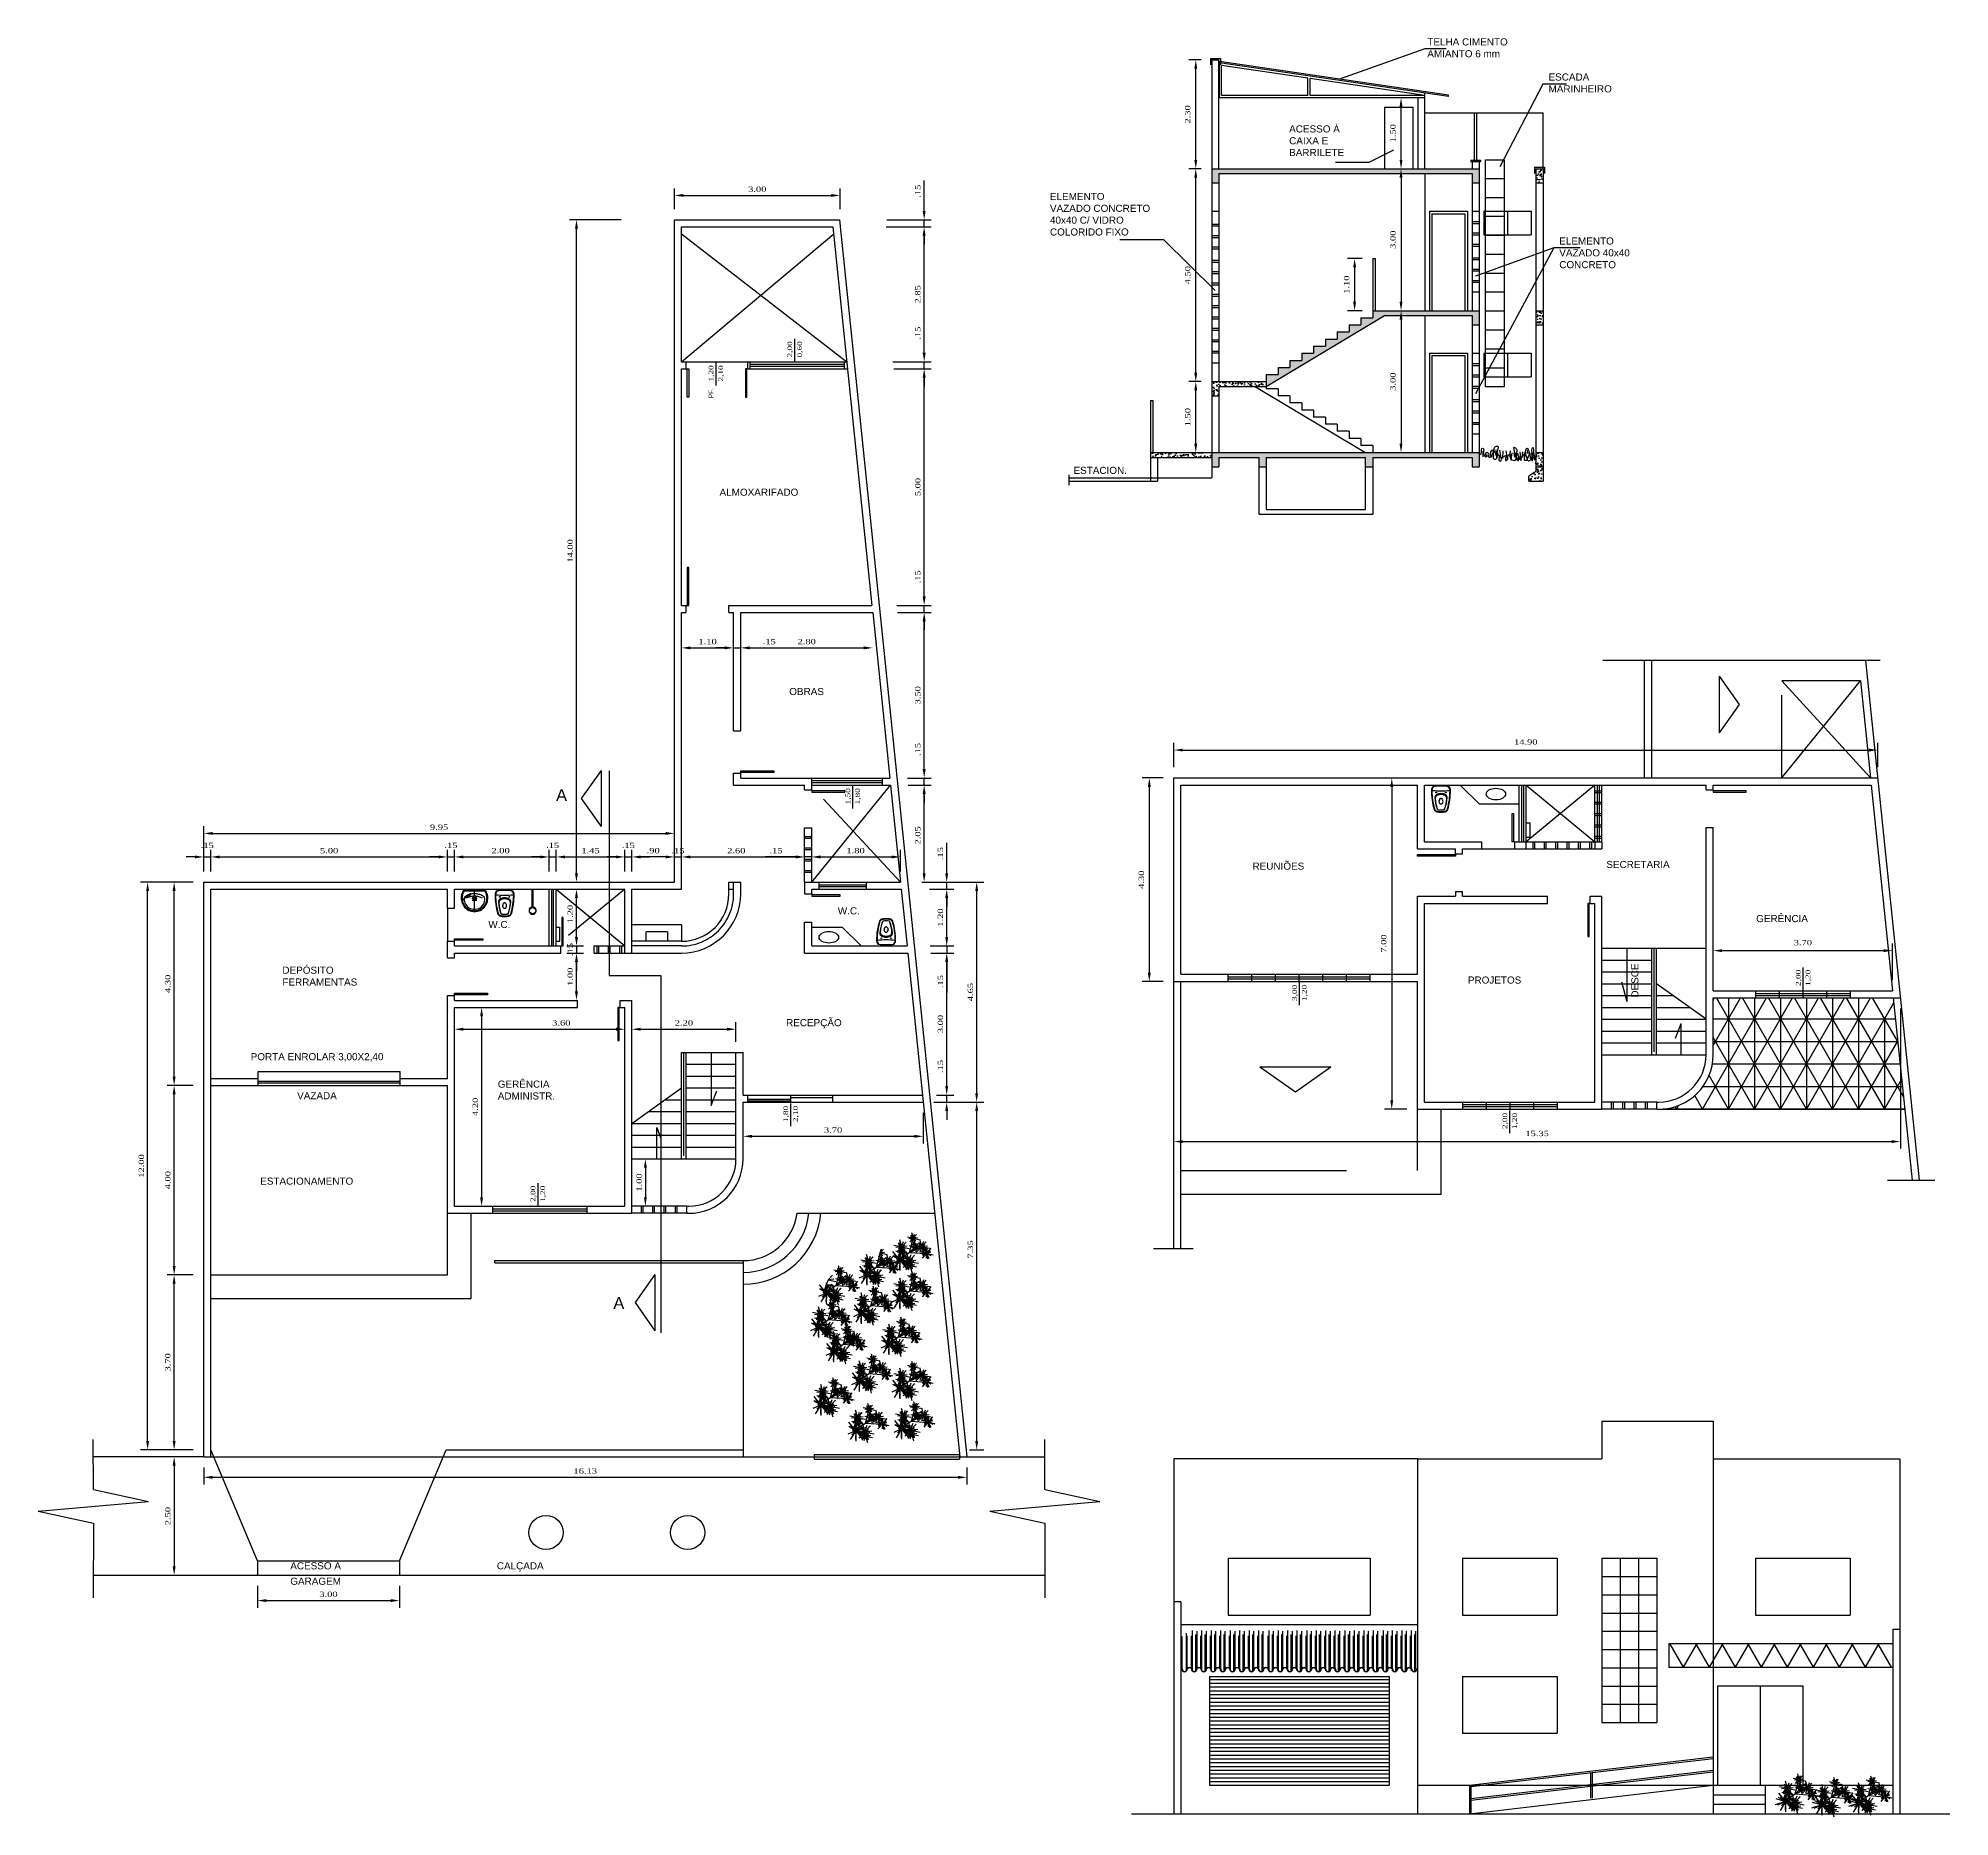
# Model space of a CAD drawing. Extents: x 2634 to 2816, y 1224 to 1357.
# Drawn here: x 2633.55 to 2673.95, y 1294.07 to 1331.66 of the extents above; entities that cross this region are included whole.
import ezdxf

# ---------------------------------------------------------------- set-up
doc = ezdxf.new("R2010")
doc.units = 0
doc.header["$LTSCALE"] = 35
for name, pattern in [('DASHDOTX2', [2, 1, -0.5, 0, -0.5]), ('DASHED', [0.75, 0.5, -0.25]), ('DASHEDX2', [1.5, 1, -0.5])]:
    doc.linetypes.add(name, pattern=pattern)
doc.layers.get('0').update_dxf_attribs({"linetype": 'CONTINUOUS'})
doc.layers.get('DEFPOINTS').update_dxf_attribs({"linetype": 'CONTINUOUS'})
for name, color, linetype in [('ALVENARIA', 1, 'CONTINUOUS'), ('ESPEC', 2, 'CONTINUOUS'), ('FRACA', 2, 'CONTINUOUS'), ('MÉDIA', 4, 'CONTINUOUS'), ('PLANTAS', 3, 'CONTINUOUS')]:
    doc.layers.add(name, color=color, linetype=linetype)
doc.styles.add('REGUA60', font='times.ttf', dxfattribs={"width": 1.3})
doc.dimstyles.new('STANDARD$0', dxfattribs={"dimscale": 0.75, "dimtxt": 1.5, "dimasz": 0.01, "dimexe": 2, "dimexo": 3, "dimgap": 0.98, "dimtad": 1, "dimrnd": 0.5, "dimdsep": 46, "dimlunit": 6, "dimtxsty": 'REGUA60', "dimblk1": 'ARCHTICK', "dimblk2": 'ARCHTICK', "dimsah": 1, "dimcen": 4, "dimdle": 4, "dimclrt": 2, "dimaunit": 1, "dimadec": 0, "dimazin": 0, "dimtfac": 1, "dimtdec": 4, "dimtofl": 0, "dimtmove": 0, "dimatfit": 3, "dimldrblk": 'ARCHTICK', "dimfxl": 1, "dimtolj": 1, "dimtzin": 0, "dimarcsym": 0})
pattern_1 = [(50, (-17.66929, -0.14314), (0.182184669, -0.0159390855), [0.01905, -0.20955]), (355, (-17.66929, -0.14314), (-0.035242826, 0.191056643), [0.01524, -0.16764]), (100.451, (-17.6541, -0.14447), (0.146942502, 0.175116688), [0.01619, -0.17809]), (46.1842, (-17.66929, -0.09234), (0.271079041, -0.042042328), [0.028575, -0.314325]), (96.6356, (-17.6467, -0.09585), (0.237404234, 0.247425556), [0.024285, -0.267135]), (351.184, (-17.66929, -0.09234), (0.237404606, 0.247425118), [0.02286, -0.25146]), (21, (-17.64389, -0.10504), (0.15161488, -0.1022655185), [0.01905, -0.20955]), (326, (-17.64389, -0.10504), (0.061802028, 0.184187966), [0.01524, -0.16764]), (71.4514, (-17.63125, -0.11357), (0.213416491, 0.081922858), [0.01619, -0.17809]), (37.5, (-17.669285, -0.143145), (0.0030886033, 0.0845550389), [0, -0.165608, 0, -0.17018, 0, -0.168275]), (7.5, (-17.66929, -0.143145), (0.0668196625, 0.1001805748), [0, -0.097028, 0, -0.161798, 0, -0.064135]), (327.5, (-17.72593, -0.143145), (0.1355905952, -0.005728744), [0, -0.0635, 0, -0.19812, 0, -0.26289]), (317.5, (-17.75133, -0.14314), (0.1481291814, 0.025426491), [0, -0.08255, 0, -0.131572, 0, -0.18669])]

# ---------------------------------------------------------------- blocks, each defined once
blk = doc.blocks.new('INDINTRR')
at = {"color": 0}
for p, q in [((-1.5, 0), (-0.43, 4.92)), ((0.43, -4.92), (-0.43, 4.92)), ((0.43, -4.92), (1.5, 0))]:
    blk.add_line(p, q, dxfattribs=at)
blk = doc.blocks.new('*D7')
at = {"layer": 'DEFPOINTS', "color": 0}
for p in [(2637.046, 1301.676), (2653.176, 1301.676), (2653.176, 1301.245)]:
    blk.add_point(p, dxfattribs=at)
at = {"layer": 'ESPEC', "color": 0}
for p, q in [((2637.046, 1301.451), (2637.046, 1301.095)), ((2637.234, 1301.245), (2652.989, 1301.245)), ((2653.176, 1301.451), (2653.176, 1301.095))]:
    blk.add_line(p, q, dxfattribs=at)
for points in [[(2637.234, 1301.276), (2637.234, 1301.214), (2637.046, 1301.245)], [(2652.989, 1301.276), (2652.989, 1301.214), (2653.176, 1301.245)]]:
    blk.add_solid(points, dxfattribs=at)
at = {"layer": 'ESPEC', "color": 2, "insert": (2645.11, 1301.377), "char_height": 0.1125, "attachment_point": 5, "style": 'REGUA60'}
blk.add_mtext('\\A1;16.13', dxfattribs=at)
blk = doc.blocks.new('_ARCHTICK')
at = {"color": 0, "linetype": 'ByBlock', "const_width": 0.15}
blk.add_lwpolyline([(-0.5, -0.5), (0.5, 0.5)], dxfattribs=at)
blk = doc.blocks.new('*D8')
at = {"layer": 'DEFPOINTS', "color": 0}
for p in [(2636.42, 1305.526), (2637.046, 1305.526), (2637.046, 1301.826)]:
    blk.add_point(p, dxfattribs=at)
at = {"layer": 'ESPEC', "color": 0}
for p, q in [((2636.821, 1305.526), (2636.27, 1305.526)), ((2636.42, 1302.014), (2636.42, 1305.339)), ((2636.821, 1301.826), (2636.27, 1301.826))]:
    blk.add_line(p, q, dxfattribs=at)
for points in [[(2636.388, 1305.339), (2636.451, 1305.339), (2636.42, 1305.526)], [(2636.388, 1302.014), (2636.451, 1302.014), (2636.42, 1301.826)]]:
    blk.add_solid(points, dxfattribs=at)
at = {"layer": 'ESPEC', "color": 2, "insert": (2636.287, 1303.676), "char_height": 0.1125, "attachment_point": 5, "rotation": 90, "style": 'REGUA60'}
blk.add_mtext('\\A1;3.70', dxfattribs=at)
blk = doc.blocks.new('*D9')
at = {"layer": 'DEFPOINTS', "color": 0}
for p in [(2636.42, 1309.526), (2637.046, 1309.526), (2637.046, 1305.526)]:
    blk.add_point(p, dxfattribs=at)
at = {"layer": 'ESPEC', "color": 0}
for p, q in [((2636.821, 1309.526), (2636.27, 1309.526)), ((2636.42, 1305.714), (2636.42, 1309.339)), ((2636.821, 1305.526), (2636.27, 1305.526))]:
    blk.add_line(p, q, dxfattribs=at)
for points in [[(2636.388, 1309.339), (2636.451, 1309.339), (2636.42, 1309.526)], [(2636.388, 1305.714), (2636.451, 1305.714), (2636.42, 1305.526)]]:
    blk.add_solid(points, dxfattribs=at)
at = {"layer": 'ESPEC', "color": 2, "insert": (2636.287, 1307.526), "char_height": 0.1125, "attachment_point": 5, "rotation": 90, "style": 'REGUA60'}
blk.add_mtext('\\A1;4.00', dxfattribs=at)
blk = doc.blocks.new('*D10')
at = {"layer": 'DEFPOINTS', "color": 0}
for p in [(2636.42, 1313.826), (2637.046, 1313.826), (2637.046, 1309.526)]:
    blk.add_point(p, dxfattribs=at)
at = {"layer": 'ESPEC', "color": 0}
for p, q in [((2636.821, 1313.826), (2636.27, 1313.826)), ((2636.42, 1309.714), (2636.42, 1313.639)), ((2636.821, 1309.526), (2636.27, 1309.526))]:
    blk.add_line(p, q, dxfattribs=at)
for points in [[(2636.388, 1313.639), (2636.451, 1313.639), (2636.42, 1313.826)], [(2636.388, 1309.714), (2636.451, 1309.714), (2636.42, 1309.526)]]:
    blk.add_solid(points, dxfattribs=at)
at = {"layer": 'ESPEC', "color": 2, "insert": (2636.287, 1311.676), "char_height": 0.1125, "attachment_point": 5, "rotation": 90, "style": 'REGUA60'}
blk.add_mtext('\\A1;4.30', dxfattribs=at)
blk = doc.blocks.new('*D11')
at = {"layer": 'DEFPOINTS', "color": 0}
for p in [(2635.86, 1313.826), (2637.046, 1313.826), (2637.046, 1301.826)]:
    blk.add_point(p, dxfattribs=at)
at = {"layer": 'ESPEC', "color": 0}
for p, q in [((2636.821, 1313.826), (2635.71, 1313.826)), ((2635.86, 1302.014), (2635.86, 1313.639)), ((2636.821, 1301.826), (2635.71, 1301.826))]:
    blk.add_line(p, q, dxfattribs=at)
for points in [[(2635.828, 1313.639), (2635.891, 1313.639), (2635.86, 1313.826)], [(2635.828, 1302.014), (2635.891, 1302.014), (2635.86, 1301.826)]]:
    blk.add_solid(points, dxfattribs=at)
at = {"layer": 'ESPEC', "color": 2, "insert": (2635.727, 1307.826), "char_height": 0.1125, "attachment_point": 5, "rotation": 90, "style": 'REGUA60'}
blk.add_mtext('\\A1;12.00', dxfattribs=at)
blk = doc.blocks.new('*D12')
at = {"layer": 'DEFPOINTS', "color": 0}
for p in [(2637.196, 1314.358), (2637.046, 1313.826), (2637.196, 1313.826)]:
    blk.add_point(p, dxfattribs=at)
at = {"layer": 'ESPEC', "color": 0}
for p, q in [((2637.046, 1314.051), (2637.046, 1314.508)), ((2637.196, 1314.051), (2637.196, 1314.508)), ((2636.859, 1314.358), (2636.671, 1314.358)), ((2637.046, 1314.358), (2637.196, 1314.358)), ((2637.384, 1314.358), (2637.571, 1314.358))]:
    blk.add_line(p, q, dxfattribs=at)
for points in [[(2636.859, 1314.389), (2636.859, 1314.327), (2637.046, 1314.358)], [(2637.384, 1314.389), (2637.384, 1314.327), (2637.196, 1314.358)]]:
    blk.add_solid(points, dxfattribs=at)
at = {"layer": 'ESPEC', "color": 2, "insert": (2637.121, 1314.603), "char_height": 0.1125, "attachment_point": 5, "style": 'REGUA60'}
blk.add_mtext('\\A1;.15', dxfattribs=at)
blk = doc.blocks.new('*D13')
at = {"layer": 'DEFPOINTS', "color": 0}
for p in [(2642.196, 1314.358), (2637.196, 1313.826), (2642.196, 1313.826)]:
    blk.add_point(p, dxfattribs=at)
at = {"layer": 'ESPEC', "color": 0}
for p, q in [((2637.196, 1314.051), (2637.196, 1314.508)), ((2642.196, 1314.051), (2642.196, 1314.508)), ((2637.384, 1314.358), (2642.009, 1314.358))]:
    blk.add_line(p, q, dxfattribs=at)
for points in [[(2637.384, 1314.389), (2637.384, 1314.327), (2637.196, 1314.358)], [(2642.009, 1314.389), (2642.009, 1314.327), (2642.196, 1314.358)]]:
    blk.add_solid(points, dxfattribs=at)
at = {"layer": 'ESPEC', "color": 2, "insert": (2639.696, 1314.49), "char_height": 0.1125, "attachment_point": 5, "style": 'REGUA60'}
blk.add_mtext('\\A1;5.00', dxfattribs=at)
blk = doc.blocks.new('*D14')
at = {"layer": 'DEFPOINTS', "color": 0}
for p in [(2642.346, 1314.358), (2642.196, 1313.826), (2642.346, 1313.826)]:
    blk.add_point(p, dxfattribs=at)
at = {"layer": 'ESPEC', "color": 0}
for p, q in [((2642.196, 1314.051), (2642.196, 1314.508)), ((2642.346, 1314.051), (2642.346, 1314.508)), ((2642.009, 1314.358), (2641.821, 1314.358)), ((2642.196, 1314.358), (2642.346, 1314.358)), ((2642.534, 1314.358), (2642.721, 1314.358))]:
    blk.add_line(p, q, dxfattribs=at)
for points in [[(2642.009, 1314.389), (2642.009, 1314.327), (2642.196, 1314.358)], [(2642.534, 1314.389), (2642.534, 1314.327), (2642.346, 1314.358)]]:
    blk.add_solid(points, dxfattribs=at)
at = {"layer": 'ESPEC', "color": 2, "insert": (2642.271, 1314.603), "char_height": 0.1125, "attachment_point": 5, "style": 'REGUA60'}
blk.add_mtext('\\A1;.15', dxfattribs=at)
blk = doc.blocks.new('*D15')
at = {"layer": 'DEFPOINTS', "color": 0}
for p in [(2644.346, 1314.358), (2642.346, 1313.826), (2644.346, 1313.826)]:
    blk.add_point(p, dxfattribs=at)
at = {"layer": 'ESPEC', "color": 0}
for p, q in [((2642.346, 1314.051), (2642.346, 1314.508)), ((2644.346, 1314.051), (2644.346, 1314.508)), ((2642.534, 1314.358), (2644.159, 1314.358))]:
    blk.add_line(p, q, dxfattribs=at)
for points in [[(2642.534, 1314.389), (2642.534, 1314.327), (2642.346, 1314.358)], [(2644.159, 1314.389), (2644.159, 1314.327), (2644.346, 1314.358)]]:
    blk.add_solid(points, dxfattribs=at)
at = {"layer": 'ESPEC', "color": 2, "insert": (2643.32, 1314.49), "char_height": 0.1125, "attachment_point": 5, "style": 'REGUA60'}
blk.add_mtext('\\A1;2.00', dxfattribs=at)
blk = doc.blocks.new('*D16')
at = {"layer": 'DEFPOINTS', "color": 0}
for p in [(2644.496, 1314.358), (2644.346, 1313.826), (2644.496, 1313.826)]:
    blk.add_point(p, dxfattribs=at)
at = {"layer": 'ESPEC', "color": 0}
for p, q in [((2644.346, 1314.051), (2644.346, 1314.508)), ((2644.496, 1314.051), (2644.496, 1314.508)), ((2644.159, 1314.358), (2643.971, 1314.358)), ((2644.346, 1314.358), (2644.496, 1314.358)), ((2644.684, 1314.358), (2644.871, 1314.358))]:
    blk.add_line(p, q, dxfattribs=at)
for points in [[(2644.159, 1314.389), (2644.159, 1314.327), (2644.346, 1314.358)], [(2644.684, 1314.389), (2644.684, 1314.327), (2644.496, 1314.358)]]:
    blk.add_solid(points, dxfattribs=at)
at = {"layer": 'ESPEC', "color": 2, "insert": (2644.421, 1314.603), "char_height": 0.1125, "attachment_point": 5, "style": 'REGUA60'}
blk.add_mtext('\\A1;.15', dxfattribs=at)
blk = doc.blocks.new('*D17')
at = {"layer": 'DEFPOINTS', "color": 0}
for p in [(2645.946, 1314.358), (2644.496, 1313.826), (2645.946, 1313.826)]:
    blk.add_point(p, dxfattribs=at)
at = {"layer": 'ESPEC', "color": 0}
for p, q in [((2644.496, 1314.051), (2644.496, 1314.508)), ((2645.946, 1314.051), (2645.946, 1314.508)), ((2644.684, 1314.358), (2645.759, 1314.358))]:
    blk.add_line(p, q, dxfattribs=at)
for points in [[(2644.684, 1314.389), (2644.684, 1314.327), (2644.496, 1314.358)], [(2645.759, 1314.389), (2645.759, 1314.327), (2645.946, 1314.358)]]:
    blk.add_solid(points, dxfattribs=at)
at = {"layer": 'ESPEC', "color": 2, "insert": (2645.221, 1314.49), "char_height": 0.1125, "attachment_point": 5, "style": 'REGUA60'}
blk.add_mtext('\\A1;1.45', dxfattribs=at)
blk = doc.blocks.new('*D18')
at = {"layer": 'DEFPOINTS', "color": 0}
for p in [(2646.096, 1314.358), (2645.946, 1313.826), (2646.096, 1313.826)]:
    blk.add_point(p, dxfattribs=at)
at = {"layer": 'ESPEC', "color": 0}
for p, q in [((2645.946, 1314.051), (2645.946, 1314.508)), ((2646.096, 1314.051), (2646.096, 1314.508)), ((2645.759, 1314.358), (2645.571, 1314.358)), ((2645.946, 1314.358), (2646.096, 1314.358)), ((2646.284, 1314.358), (2646.471, 1314.358))]:
    blk.add_line(p, q, dxfattribs=at)
for points in [[(2645.759, 1314.389), (2645.759, 1314.327), (2645.946, 1314.358)], [(2646.284, 1314.389), (2646.284, 1314.327), (2646.096, 1314.358)]]:
    blk.add_solid(points, dxfattribs=at)
at = {"layer": 'ESPEC', "color": 2, "insert": (2646.021, 1314.603), "char_height": 0.1125, "attachment_point": 5, "style": 'REGUA60'}
blk.add_mtext('\\A1;.15', dxfattribs=at)
blk = doc.blocks.new('*D19')
at = {"layer": 'DEFPOINTS', "color": 0}
for p in [(2646.996, 1314.358), (2646.096, 1313.826), (2646.996, 1313.826)]:
    blk.add_point(p, dxfattribs=at)
at = {"layer": 'ESPEC', "color": 0}
for p, q in [((2646.096, 1314.051), (2646.096, 1314.508)), ((2646.809, 1314.358), (2646.284, 1314.358))]:
    blk.add_line(p, q, dxfattribs=at)
for points in [[(2646.284, 1314.389), (2646.284, 1314.327), (2646.096, 1314.358)], [(2646.809, 1314.389), (2646.809, 1314.327), (2646.996, 1314.358)]]:
    blk.add_solid(points, dxfattribs=at)
at = {"layer": 'ESPEC', "color": 2, "insert": (2646.546, 1314.49), "char_height": 0.1125, "attachment_point": 5, "style": 'REGUA60'}
blk.add_mtext('\\A1;.90', dxfattribs=at)
blk = doc.blocks.new('*D20')
at = {"layer": 'DEFPOINTS', "color": 0}
for p in [(2647.146, 1314.358), (2646.996, 1313.826), (2647.146, 1313.826)]:
    blk.add_point(p, dxfattribs=at)
at = {"layer": 'ESPEC', "color": 0}
for p, q in [((2646.809, 1314.358), (2646.621, 1314.358)), ((2646.996, 1314.358), (2647.146, 1314.358)), ((2647.334, 1314.358), (2647.521, 1314.358))]:
    blk.add_line(p, q, dxfattribs=at)
for points in [[(2646.809, 1314.389), (2646.809, 1314.327), (2646.996, 1314.358)], [(2647.334, 1314.389), (2647.334, 1314.327), (2647.146, 1314.358)]]:
    blk.add_solid(points, dxfattribs=at)
at = {"layer": 'ESPEC', "color": 2, "insert": (2647.071, 1314.49), "char_height": 0.1125, "attachment_point": 5, "style": 'REGUA60'}
blk.add_mtext('\\A1;.15', dxfattribs=at)
blk = doc.blocks.new('*D21')
at = {"layer": 'DEFPOINTS', "color": 0}
for p in [(2649.746, 1314.358), (2647.146, 1313.826), (2649.746, 1313.826)]:
    blk.add_point(p, dxfattribs=at)
at = {"layer": 'ESPEC', "color": 0}
blk.add_line((2647.334, 1314.358), (2649.559, 1314.358), dxfattribs=at)
for points in [[(2647.334, 1314.389), (2647.334, 1314.327), (2647.146, 1314.358)], [(2649.559, 1314.389), (2649.559, 1314.327), (2649.746, 1314.358)]]:
    blk.add_solid(points, dxfattribs=at)
at = {"layer": 'ESPEC', "color": 2, "insert": (2648.303, 1314.49), "char_height": 0.1125, "attachment_point": 5, "style": 'REGUA60'}
blk.add_mtext('\\A1;2.60', dxfattribs=at)
blk = doc.blocks.new('*D22')
at = {"layer": 'DEFPOINTS', "color": 0}
for p in [(2649.896, 1314.358), (2649.746, 1313.826), (2649.896, 1313.826)]:
    blk.add_point(p, dxfattribs=at)
at = {"layer": 'ESPEC', "color": 0}
for p, q in [((2649.559, 1314.358), (2648.915, 1314.358)), ((2649.896, 1314.358), (2649.746, 1314.358)), ((2650.084, 1314.358), (2650.271, 1314.358))]:
    blk.add_line(p, q, dxfattribs=at)
for points in [[(2649.559, 1314.389), (2649.559, 1314.327), (2649.746, 1314.358)], [(2650.084, 1314.389), (2650.084, 1314.327), (2649.896, 1314.358)]]:
    blk.add_solid(points, dxfattribs=at)
at = {"layer": 'ESPEC', "color": 2, "insert": (2649.143, 1314.49), "char_height": 0.1125, "attachment_point": 5, "style": 'REGUA60'}
blk.add_mtext('\\A1;.15', dxfattribs=at)
blk = doc.blocks.new('*D23')
at = {"layer": 'DEFPOINTS', "color": 0}
for p in [(2651.773, 1314.358), (2649.896, 1313.826), (2651.773, 1313.826)]:
    blk.add_point(p, dxfattribs=at)
at = {"layer": 'ESPEC', "color": 0}
for p, q in [((2649.896, 1314.051), (2649.896, 1314.508)), ((2651.773, 1314.051), (2651.773, 1314.508)), ((2650.084, 1314.358), (2651.586, 1314.358))]:
    blk.add_line(p, q, dxfattribs=at)
for points in [[(2650.084, 1314.389), (2650.084, 1314.327), (2649.896, 1314.358)], [(2651.586, 1314.389), (2651.586, 1314.327), (2651.773, 1314.358)]]:
    blk.add_solid(points, dxfattribs=at)
at = {"layer": 'ESPEC', "color": 2, "insert": (2650.824, 1314.49), "char_height": 0.1125, "attachment_point": 5, "style": 'REGUA60'}
blk.add_mtext('\\A1;1.80', dxfattribs=at)
blk = doc.blocks.new('*D24')
at = {"layer": 'DEFPOINTS', "color": 0}
for p in [(2646.996, 1314.855), (2637.046, 1313.826), (2646.996, 1313.826)]:
    blk.add_point(p, dxfattribs=at)
at = {"layer": 'ESPEC', "color": 0}
for p, q in [((2637.046, 1314.051), (2637.046, 1315.005)), ((2637.234, 1314.855), (2646.809, 1314.855))]:
    blk.add_line(p, q, dxfattribs=at)
for points in [[(2637.234, 1314.886), (2637.234, 1314.824), (2637.046, 1314.855)], [(2646.809, 1314.886), (2646.809, 1314.824), (2646.996, 1314.855)]]:
    blk.add_solid(points, dxfattribs=at)
at = {"layer": 'ESPEC', "color": 2, "insert": (2642.021, 1314.987), "char_height": 0.1125, "attachment_point": 5, "style": 'REGUA60'}
blk.add_mtext('\\A1;9.95', dxfattribs=at)
blk = doc.blocks.new('*D25')
at = {"layer": 'DEFPOINTS', "color": 0}
for p in [(2644.925, 1327.826), (2646.996, 1327.826), (2646.996, 1313.826)]:
    blk.add_point(p, dxfattribs=at)
at = {"layer": 'ESPEC', "color": 0}
for p, q in [((2645.871, 1327.826), (2644.775, 1327.826)), ((2644.925, 1314.014), (2644.925, 1327.639))]:
    blk.add_line(p, q, dxfattribs=at)
for points in [[(2644.893, 1327.639), (2644.956, 1327.639), (2644.925, 1327.826)], [(2644.893, 1314.014), (2644.956, 1314.014), (2644.925, 1313.826)]]:
    blk.add_solid(points, dxfattribs=at)
at = {"layer": 'ESPEC', "color": 2, "insert": (2644.792, 1320.826), "char_height": 0.1125, "attachment_point": 5, "rotation": 90, "style": 'REGUA60'}
blk.add_mtext('\\A1;14.00', dxfattribs=at)
blk = doc.blocks.new('*D26')
at = {"layer": 'DEFPOINTS', "color": 0}
for p in [(2650.496, 1328.34), (2646.996, 1327.826), (2650.496, 1327.826)]:
    blk.add_point(p, dxfattribs=at)
at = {"layer": 'ESPEC', "color": 0}
for p, q in [((2646.996, 1328.051), (2646.996, 1328.49)), ((2647.184, 1328.34), (2650.309, 1328.34)), ((2650.496, 1328.051), (2650.496, 1328.49))]:
    blk.add_line(p, q, dxfattribs=at)
for points in [[(2647.184, 1328.371), (2647.184, 1328.309), (2646.996, 1328.34)], [(2650.309, 1328.371), (2650.309, 1328.309), (2650.496, 1328.34)]]:
    blk.add_solid(points, dxfattribs=at)
at = {"layer": 'ESPEC', "color": 2, "insert": (2648.746, 1328.472), "char_height": 0.1125, "attachment_point": 5, "style": 'REGUA60'}
blk.add_mtext('\\A1;3.00', dxfattribs=at)
blk = doc.blocks.new('*D27')
at = {"layer": 'DEFPOINTS', "color": 0}
for p in [(2652.253, 1309.176), (2653.384, 1309.176), (2653.01, 1301.826)]:
    blk.add_point(p, dxfattribs=at)
at = {"layer": 'ESPEC', "color": 0}
for p, q in [((2652.478, 1309.176), (2653.534, 1309.176)), ((2653.384, 1302.014), (2653.384, 1308.989)), ((2653.235, 1301.826), (2653.534, 1301.826))]:
    blk.add_line(p, q, dxfattribs=at)
for points in [[(2653.353, 1308.989), (2653.415, 1308.989), (2653.384, 1309.176)], [(2653.353, 1302.014), (2653.415, 1302.014), (2653.384, 1301.826)]]:
    blk.add_solid(points, dxfattribs=at)
at = {"layer": 'ESPEC', "color": 2, "insert": (2653.252, 1306.061), "char_height": 0.1125, "attachment_point": 5, "rotation": 90, "style": 'REGUA60'}
blk.add_mtext('\\A1;7.35', dxfattribs=at)
blk = doc.blocks.new('*D28')
at = {"layer": 'DEFPOINTS', "color": 0}
for p in [(2652.237, 1309.326), (2652.253, 1309.176), (2652.75, 1309.326)]:
    blk.add_point(p, dxfattribs=at)
at = {"layer": 'ESPEC', "color": 0}
for p, q in [((2652.75, 1309.514), (2652.75, 1310.157)), ((2652.537, 1309.326), (2652.9, 1309.326)), ((2652.553, 1309.176), (2652.9, 1309.176)), ((2652.75, 1309.176), (2652.75, 1309.326)), ((2652.75, 1308.989), (2652.75, 1308.801))]:
    blk.add_line(p, q, dxfattribs=at)
for points in [[(2652.719, 1309.514), (2652.782, 1309.514), (2652.75, 1309.326)], [(2652.719, 1308.989), (2652.782, 1308.989), (2652.75, 1309.176)]]:
    blk.add_solid(points, dxfattribs=at)
at = {"layer": 'ESPEC', "color": 2, "insert": (2652.618, 1309.929), "char_height": 0.1125, "attachment_point": 5, "rotation": 90, "style": 'REGUA60'}
blk.add_mtext('\\A1;.15', dxfattribs=at)
blk = doc.blocks.new('*D29')
at = {"layer": 'DEFPOINTS', "color": 0}
for p in [(2651.928, 1312.326), (2652.75, 1312.326), (2652.237, 1309.326)]:
    blk.add_point(p, dxfattribs=at)
at = {"layer": 'ESPEC', "color": 0}
for p, q in [((2652.49, 1312.326), (2652.9, 1312.326)), ((2652.75, 1309.514), (2652.75, 1312.139)), ((2652.8, 1309.326), (2652.9, 1309.326))]:
    blk.add_line(p, q, dxfattribs=at)
for points in [[(2652.719, 1312.139), (2652.782, 1312.139), (2652.75, 1312.326)], [(2652.719, 1309.514), (2652.782, 1309.514), (2652.75, 1309.326)]]:
    blk.add_solid(points, dxfattribs=at)
at = {"layer": 'ESPEC', "color": 2, "insert": (2652.618, 1310.826), "char_height": 0.1125, "attachment_point": 5, "rotation": 90, "style": 'REGUA60'}
blk.add_mtext('\\A1;3.00', dxfattribs=at)
blk = doc.blocks.new('*D30')
at = {"layer": 'DEFPOINTS', "color": 0}
for p in [(2651.912, 1312.476), (2652.751, 1312.476), (2651.928, 1312.326)]:
    blk.add_point(p, dxfattribs=at)
at = {"layer": 'ESPEC', "color": 0}
for p, q in [((2652.751, 1312.664), (2652.751, 1312.851)), ((2652.4, 1312.476), (2652.901, 1312.476)), ((2652.751, 1312.476), (2652.751, 1312.326)), ((2652.415, 1312.326), (2652.901, 1312.326)), ((2652.751, 1312.139), (2652.751, 1311.495))]:
    blk.add_line(p, q, dxfattribs=at)
for points in [[(2652.72, 1312.664), (2652.782, 1312.664), (2652.751, 1312.476)], [(2652.72, 1312.139), (2652.782, 1312.139), (2652.751, 1312.326)]]:
    blk.add_solid(points, dxfattribs=at)
at = {"layer": 'ESPEC', "color": 2, "insert": (2652.619, 1311.723), "char_height": 0.1125, "attachment_point": 5, "rotation": 90, "style": 'REGUA60'}
blk.add_mtext('\\A1;.15', dxfattribs=at)
blk = doc.blocks.new('*D31')
at = {"layer": 'DEFPOINTS', "color": 0}
for p in [(2651.789, 1313.676), (2652.75, 1313.676), (2651.912, 1312.476)]:
    blk.add_point(p, dxfattribs=at)
at = {"layer": 'ESPEC', "color": 0}
for p, q in [((2652.389, 1313.676), (2652.9, 1313.676)), ((2652.75, 1312.664), (2652.75, 1313.489)), ((2652.512, 1312.476), (2652.9, 1312.476))]:
    blk.add_line(p, q, dxfattribs=at)
for points in [[(2652.719, 1313.489), (2652.782, 1313.489), (2652.75, 1313.676)], [(2652.719, 1312.664), (2652.782, 1312.664), (2652.75, 1312.476)]]:
    blk.add_solid(points, dxfattribs=at)
at = {"layer": 'ESPEC', "color": 2, "insert": (2652.618, 1313.076), "char_height": 0.1125, "attachment_point": 5, "rotation": 90, "style": 'REGUA60'}
blk.add_mtext('\\A1;1.20', dxfattribs=at)
blk = doc.blocks.new('*D32')
at = {"layer": 'DEFPOINTS', "color": 0}
for p in [(2651.773, 1313.826), (2651.789, 1313.676), (2652.75, 1313.826)]:
    blk.add_point(p, dxfattribs=at)
at = {"layer": 'ESPEC', "color": 0}
for p, q in [((2652.75, 1314.014), (2652.75, 1314.657)), ((2652.373, 1313.826), (2652.9, 1313.826)), ((2652.389, 1313.676), (2652.9, 1313.676)), ((2652.75, 1313.676), (2652.75, 1313.826)), ((2652.75, 1313.489), (2652.75, 1313.301))]:
    blk.add_line(p, q, dxfattribs=at)
for points in [[(2652.719, 1314.014), (2652.782, 1314.014), (2652.75, 1313.826)], [(2652.719, 1313.489), (2652.782, 1313.489), (2652.75, 1313.676)]]:
    blk.add_solid(points, dxfattribs=at)
at = {"layer": 'ESPEC', "color": 2, "insert": (2652.618, 1314.429), "char_height": 0.1125, "attachment_point": 5, "rotation": 90, "style": 'REGUA60'}
blk.add_mtext('\\A1;.15', dxfattribs=at)
blk = doc.blocks.new('*D33')
at = {"layer": 'DEFPOINTS', "color": 0}
for p in [(2651.562, 1315.876), (2652.274, 1315.876), (2651.773, 1313.826)]:
    blk.add_point(p, dxfattribs=at)
at = {"layer": 'ESPEC', "color": 0}
for p, q in [((2652.012, 1315.876), (2652.424, 1315.876)), ((2652.274, 1314.014), (2652.274, 1315.689)), ((2652.223, 1313.826), (2652.424, 1313.826))]:
    blk.add_line(p, q, dxfattribs=at)
for points in [[(2652.242, 1315.689), (2652.305, 1315.689), (2652.274, 1315.876)], [(2652.242, 1314.014), (2652.305, 1314.014), (2652.274, 1313.826)]]:
    blk.add_solid(points, dxfattribs=at)
at = {"layer": 'ESPEC', "color": 2, "insert": (2652.141, 1314.814), "char_height": 0.1125, "attachment_point": 5, "rotation": 90, "style": 'REGUA60'}
blk.add_mtext('\\A1;2.05', dxfattribs=at)
blk = doc.blocks.new('*D34')
at = {"layer": 'DEFPOINTS', "color": 0}
for p in [(2651.546, 1316.026), (2651.562, 1315.876), (2652.274, 1316.026)]:
    blk.add_point(p, dxfattribs=at)
at = {"layer": 'ESPEC', "color": 0}
for p, q in [((2652.274, 1316.214), (2652.274, 1316.857)), ((2651.921, 1316.026), (2652.424, 1316.026)), ((2651.937, 1315.876), (2652.424, 1315.876)), ((2652.274, 1315.876), (2652.274, 1316.026)), ((2652.274, 1315.689), (2652.274, 1315.501))]:
    blk.add_line(p, q, dxfattribs=at)
for points in [[(2652.242, 1316.214), (2652.305, 1316.214), (2652.274, 1316.026)], [(2652.242, 1315.689), (2652.305, 1315.689), (2652.274, 1315.876)]]:
    blk.add_solid(points, dxfattribs=at)
at = {"layer": 'ESPEC', "color": 2, "insert": (2652.141, 1316.629), "char_height": 0.1125, "attachment_point": 5, "rotation": 90, "style": 'REGUA60'}
blk.add_mtext('\\A1;.15', dxfattribs=at)
blk = doc.blocks.new('*D35')
at = {"layer": 'DEFPOINTS', "color": 0}
for p in [(2651.186, 1319.526), (2652.274, 1319.526), (2651.546, 1316.026)]:
    blk.add_point(p, dxfattribs=at)
at = {"layer": 'ESPEC', "color": 0}
for p, q in [((2651.711, 1319.526), (2652.424, 1319.526)), ((2652.274, 1316.214), (2652.274, 1319.339)), ((2652.071, 1316.026), (2652.424, 1316.026))]:
    blk.add_line(p, q, dxfattribs=at)
for points in [[(2652.242, 1319.339), (2652.305, 1319.339), (2652.274, 1319.526)], [(2652.242, 1316.214), (2652.305, 1316.214), (2652.274, 1316.026)]]:
    blk.add_solid(points, dxfattribs=at)
at = {"layer": 'ESPEC', "color": 2, "insert": (2652.141, 1317.776), "char_height": 0.1125, "attachment_point": 5, "rotation": 90, "style": 'REGUA60'}
blk.add_mtext('\\A1;3.50', dxfattribs=at)
blk = doc.blocks.new('*D36')
at = {"layer": 'DEFPOINTS', "color": 0}
for p in [(2651.17, 1319.676), (2652.274, 1319.676), (2651.186, 1319.526)]:
    blk.add_point(p, dxfattribs=at)
at = {"layer": 'ESPEC', "color": 0}
for p, q in [((2652.274, 1319.864), (2652.274, 1320.507)), ((2651.695, 1319.676), (2652.424, 1319.676)), ((2652.274, 1319.526), (2652.274, 1319.676)), ((2651.711, 1319.526), (2652.424, 1319.526)), ((2652.274, 1319.339), (2652.274, 1319.151))]:
    blk.add_line(p, q, dxfattribs=at)
for points in [[(2652.242, 1319.864), (2652.305, 1319.864), (2652.274, 1319.676)], [(2652.242, 1319.339), (2652.305, 1319.339), (2652.274, 1319.526)]]:
    blk.add_solid(points, dxfattribs=at)
at = {"layer": 'ESPEC', "color": 2, "insert": (2652.141, 1320.279), "char_height": 0.1125, "attachment_point": 5, "rotation": 90, "style": 'REGUA60'}
blk.add_mtext('\\A1;.15', dxfattribs=at)
blk = doc.blocks.new('*D37')
at = {"layer": 'DEFPOINTS', "color": 0}
for p in [(2650.655, 1324.676), (2652.274, 1324.676), (2651.17, 1319.676)]:
    blk.add_point(p, dxfattribs=at)
at = {"layer": 'ESPEC', "color": 0}
for p, q in [((2651.63, 1324.676), (2652.424, 1324.676)), ((2652.274, 1319.864), (2652.274, 1324.489)), ((2652.145, 1319.676), (2652.424, 1319.676))]:
    blk.add_line(p, q, dxfattribs=at)
for points in [[(2652.242, 1324.489), (2652.305, 1324.489), (2652.274, 1324.676)], [(2652.242, 1319.864), (2652.305, 1319.864), (2652.274, 1319.676)]]:
    blk.add_solid(points, dxfattribs=at)
at = {"layer": 'ESPEC', "color": 2, "insert": (2652.141, 1322.176), "char_height": 0.1125, "attachment_point": 5, "rotation": 90, "style": 'REGUA60'}
blk.add_mtext('\\A1;5.00', dxfattribs=at)
blk = doc.blocks.new('*D38')
at = {"layer": 'DEFPOINTS', "color": 0}
for p in [(2650.639, 1324.826), (2650.655, 1324.676), (2652.274, 1324.826)]:
    blk.add_point(p, dxfattribs=at)
at = {"layer": 'ESPEC', "color": 0}
for p, q in [((2652.274, 1325.014), (2652.274, 1325.657)), ((2651.614, 1324.826), (2652.424, 1324.826)), ((2651.63, 1324.676), (2652.424, 1324.676)), ((2652.274, 1324.676), (2652.274, 1324.826)), ((2652.274, 1324.489), (2652.274, 1324.301))]:
    blk.add_line(p, q, dxfattribs=at)
for points in [[(2652.242, 1325.014), (2652.305, 1325.014), (2652.274, 1324.826)], [(2652.242, 1324.489), (2652.305, 1324.489), (2652.274, 1324.676)]]:
    blk.add_solid(points, dxfattribs=at)
at = {"layer": 'ESPEC', "color": 2, "insert": (2652.141, 1325.429), "char_height": 0.1125, "attachment_point": 5, "rotation": 90, "style": 'REGUA60'}
blk.add_mtext('\\A1;.15', dxfattribs=at)
blk = doc.blocks.new('*D39')
at = {"layer": 'DEFPOINTS', "color": 0}
for p in [(2650.346, 1327.676), (2652.274, 1327.676), (2650.639, 1324.826)]:
    blk.add_point(p, dxfattribs=at)
at = {"layer": 'ESPEC', "color": 0}
for p, q in [((2651.471, 1327.676), (2652.424, 1327.676)), ((2652.274, 1325.014), (2652.274, 1327.489)), ((2651.764, 1324.826), (2652.424, 1324.826))]:
    blk.add_line(p, q, dxfattribs=at)
for points in [[(2652.242, 1327.489), (2652.305, 1327.489), (2652.274, 1327.676)], [(2652.242, 1325.014), (2652.305, 1325.014), (2652.274, 1324.826)]]:
    blk.add_solid(points, dxfattribs=at)
at = {"layer": 'ESPEC', "color": 2, "insert": (2652.141, 1326.251), "char_height": 0.1125, "attachment_point": 5, "rotation": 90, "style": 'REGUA60'}
blk.add_mtext('\\A1;2.85', dxfattribs=at)
blk = doc.blocks.new('*D40')
at = {"layer": 'DEFPOINTS', "color": 0}
for p in [(2650.361, 1327.826), (2652.274, 1327.826), (2650.346, 1327.676)]:
    blk.add_point(p, dxfattribs=at)
at = {"layer": 'ESPEC', "color": 0}
for p, q in [((2652.274, 1328.014), (2652.274, 1328.657)), ((2651.486, 1327.826), (2652.424, 1327.826)), ((2652.274, 1327.676), (2652.274, 1327.826)), ((2651.471, 1327.676), (2652.424, 1327.676)), ((2652.274, 1327.489), (2652.274, 1327.301))]:
    blk.add_line(p, q, dxfattribs=at)
for points in [[(2652.242, 1328.014), (2652.305, 1328.014), (2652.274, 1327.826)], [(2652.242, 1327.489), (2652.305, 1327.489), (2652.274, 1327.676)]]:
    blk.add_solid(points, dxfattribs=at)
at = {"layer": 'ESPEC', "color": 2, "insert": (2652.141, 1328.429), "char_height": 0.1125, "attachment_point": 5, "rotation": 90, "style": 'REGUA60'}
blk.add_mtext('\\A1;.15', dxfattribs=at)
blk = doc.blocks.new('*D41')
at = {"layer": 'DEFPOINTS', "color": 0}
for p in [(2651.773, 1313.826), (2653.384, 1313.826), (2652.253, 1309.176)]:
    blk.add_point(p, dxfattribs=at)
at = {"layer": 'ESPEC', "color": 0}
for p, q in [((2652.373, 1313.826), (2653.534, 1313.826)), ((2653.384, 1309.364), (2653.384, 1313.639)), ((2652.853, 1309.176), (2653.534, 1309.176))]:
    blk.add_line(p, q, dxfattribs=at)
for points in [[(2653.353, 1313.639), (2653.415, 1313.639), (2653.384, 1313.826)], [(2653.353, 1309.364), (2653.415, 1309.364), (2653.384, 1309.176)]]:
    blk.add_solid(points, dxfattribs=at)
at = {"layer": 'ESPEC', "color": 2, "insert": (2653.252, 1311.501), "char_height": 0.1125, "attachment_point": 5, "rotation": 90, "style": 'REGUA60'}
blk.add_mtext('\\A1;4.65', dxfattribs=at)
blk = doc.blocks.new('*D42')
at = {"layer": 'DEFPOINTS', "color": 0}
for p in [(2647.146, 1318.939), (2648.246, 1318.939), (2648.246, 1318.777)]:
    blk.add_point(p, dxfattribs=at)
at = {"layer": 'ESPEC', "color": 0}
blk.add_line((2647.334, 1318.777), (2648.059, 1318.777), dxfattribs=at)
for points in [[(2647.334, 1318.808), (2647.334, 1318.746), (2647.146, 1318.777)], [(2648.059, 1318.808), (2648.059, 1318.746), (2648.246, 1318.777)]]:
    blk.add_solid(points, dxfattribs=at)
at = {"layer": 'ESPEC', "color": 2, "insert": (2647.696, 1318.909), "char_height": 0.1125, "attachment_point": 5, "style": 'REGUA60'}
blk.add_mtext('\\A1;1.10', dxfattribs=at)
blk = doc.blocks.new('*D43')
at = {"layer": 'DEFPOINTS', "color": 0}
for p in [(2648.246, 1318.939), (2648.396, 1318.939), (2648.396, 1318.777)]:
    blk.add_point(p, dxfattribs=at)
at = {"layer": 'ESPEC', "color": 0}
for p, q in [((2648.059, 1318.777), (2647.871, 1318.777)), ((2648.246, 1318.777), (2648.396, 1318.777)), ((2648.584, 1318.777), (2649.228, 1318.777))]:
    blk.add_line(p, q, dxfattribs=at)
for points in [[(2648.059, 1318.808), (2648.059, 1318.746), (2648.246, 1318.777)], [(2648.584, 1318.808), (2648.584, 1318.746), (2648.396, 1318.777)]]:
    blk.add_solid(points, dxfattribs=at)
at = {"layer": 'ESPEC', "color": 2, "insert": (2648.999, 1318.909), "char_height": 0.1125, "attachment_point": 5, "style": 'REGUA60'}
blk.add_mtext('\\A1;.15', dxfattribs=at)
blk = doc.blocks.new('*D44')
at = {"layer": 'DEFPOINTS', "color": 0}
for p in [(2651.186, 1319.526), (2648.396, 1318.939), (2651.186, 1318.777)]:
    blk.add_point(p, dxfattribs=at)
at = {"layer": 'ESPEC', "color": 0}
blk.add_line((2648.584, 1318.777), (2650.998, 1318.777), dxfattribs=at)
for points in [[(2648.584, 1318.808), (2648.584, 1318.746), (2648.396, 1318.777)], [(2650.998, 1318.808), (2650.998, 1318.746), (2651.186, 1318.777)]]:
    blk.add_solid(points, dxfattribs=at)
at = {"layer": 'ESPEC', "color": 2, "insert": (2649.791, 1318.909), "char_height": 0.1125, "attachment_point": 5, "style": 'REGUA60'}
blk.add_mtext('\\A1;2.80', dxfattribs=at)
blk = doc.blocks.new('*D45')
at = {"layer": 'DEFPOINTS', "color": 0}
for p in [(2644.496, 1313.676), (2644.496, 1312.476), (2644.925, 1312.476)]:
    blk.add_point(p, dxfattribs=at)
at = {"layer": 'ESPEC', "color": 0}
for p, q in [((2644.925, 1312.664), (2644.925, 1313.489)), ((2644.721, 1312.476), (2645.075, 1312.476))]:
    blk.add_line(p, q, dxfattribs=at)
for points in [[(2644.893, 1313.489), (2644.956, 1313.489), (2644.925, 1313.676)], [(2644.893, 1312.664), (2644.956, 1312.664), (2644.925, 1312.476)]]:
    blk.add_solid(points, dxfattribs=at)
at = {"layer": 'ESPEC', "color": 2, "insert": (2644.792, 1313.152), "char_height": 0.1125, "attachment_point": 5, "rotation": 90, "style": 'REGUA60'}
blk.add_mtext('\\A1;1.20', dxfattribs=at)
blk = doc.blocks.new('*D46')
at = {"layer": 'DEFPOINTS', "color": 0}
for p in [(2644.496, 1312.476), (2644.496, 1312.326), (2644.925, 1312.326)]:
    blk.add_point(p, dxfattribs=at)
at = {"layer": 'ESPEC', "color": 0}
for p, q in [((2644.925, 1312.664), (2644.925, 1312.851)), ((2644.925, 1312.476), (2644.925, 1312.326)), ((2644.721, 1312.326), (2645.075, 1312.326)), ((2644.925, 1312.139), (2644.925, 1311.951))]:
    blk.add_line(p, q, dxfattribs=at)
for points in [[(2644.893, 1312.664), (2644.956, 1312.664), (2644.925, 1312.476)], [(2644.893, 1312.139), (2644.956, 1312.139), (2644.925, 1312.326)]]:
    blk.add_solid(points, dxfattribs=at)
at = {"layer": 'ESPEC', "color": 2, "insert": (2644.792, 1312.401), "char_height": 0.1125, "attachment_point": 5, "rotation": 90, "style": 'REGUA60'}
blk.add_mtext('\\A1;.15', dxfattribs=at)
blk = doc.blocks.new('*D47')
at = {"layer": 'DEFPOINTS', "color": 0}
for p in [(2644.496, 1312.326), (2644.496, 1311.326), (2644.925, 1311.326)]:
    blk.add_point(p, dxfattribs=at)
at = {"layer": 'ESPEC', "color": 0}
blk.add_line((2644.925, 1311.514), (2644.925, 1312.139), dxfattribs=at)
for points in [[(2644.893, 1312.139), (2644.956, 1312.139), (2644.925, 1312.326)], [(2644.893, 1311.514), (2644.956, 1311.514), (2644.925, 1311.326)]]:
    blk.add_solid(points, dxfattribs=at)
at = {"layer": 'ESPEC', "color": 2, "insert": (2644.792, 1311.826), "char_height": 0.1125, "attachment_point": 5, "rotation": 90, "style": 'REGUA60'}
blk.add_mtext('\\A1;1.00', dxfattribs=at)
blk = doc.blocks.new('*D48')
at = {"layer": 'DEFPOINTS', "color": 0}
for p in [(2642.346, 1311.176), (2645.946, 1311.176), (2645.946, 1310.716)]:
    blk.add_point(p, dxfattribs=at)
at = {"layer": 'ESPEC', "color": 0}
blk.add_line((2642.534, 1310.716), (2645.759, 1310.716), dxfattribs=at)
for points in [[(2642.534, 1310.748), (2642.534, 1310.685), (2642.346, 1310.716)], [(2645.759, 1310.748), (2645.759, 1310.685), (2645.946, 1310.716)]]:
    blk.add_solid(points, dxfattribs=at)
at = {"layer": 'ESPEC', "color": 2, "insert": (2644.604, 1310.849), "char_height": 0.1125, "attachment_point": 5, "style": 'REGUA60'}
blk.add_mtext('\\A1;3.60', dxfattribs=at)
blk = doc.blocks.new('*D49')
at = {"layer": 'DEFPOINTS', "color": 0}
for p in [(2646.096, 1311.326), (2648.296, 1310.716), (2648.296, 1310.226)]:
    blk.add_point(p, dxfattribs=at)
at = {"layer": 'ESPEC', "color": 0}
for p, q in [((2648.296, 1310.451), (2648.296, 1310.866)), ((2646.284, 1310.716), (2648.109, 1310.716))]:
    blk.add_line(p, q, dxfattribs=at)
for points in [[(2646.284, 1310.748), (2646.284, 1310.685), (2646.096, 1310.716)], [(2648.109, 1310.748), (2648.109, 1310.685), (2648.296, 1310.716)]]:
    blk.add_solid(points, dxfattribs=at)
at = {"layer": 'ESPEC', "color": 2, "insert": (2647.196, 1310.849), "char_height": 0.1125, "attachment_point": 5, "style": 'REGUA60'}
blk.add_mtext('\\A1;2.20', dxfattribs=at)
blk = doc.blocks.new('*D50')
at = {"layer": 'DEFPOINTS', "color": 0}
for p in [(2642.346, 1311.176), (2642.346, 1306.976), (2642.919, 1306.976)]:
    blk.add_point(p, dxfattribs=at)
at = {"layer": 'ESPEC', "color": 0}
blk.add_line((2642.919, 1310.989), (2642.919, 1307.164), dxfattribs=at)
for points in [[(2642.887, 1310.989), (2642.95, 1310.989), (2642.919, 1311.176)], [(2642.887, 1307.164), (2642.95, 1307.164), (2642.919, 1306.976)]]:
    blk.add_solid(points, dxfattribs=at)
at = {"layer": 'ESPEC', "color": 2, "insert": (2642.786, 1309.076), "char_height": 0.1125, "attachment_point": 5, "rotation": 90, "style": 'REGUA60'}
blk.add_mtext('\\A1;4.20', dxfattribs=at)
blk = doc.blocks.new('*D51')
at = {"layer": 'DEFPOINTS', "color": 0}
for p in [(2648.446, 1309.176), (2652.253, 1309.176), (2652.253, 1308.453)]:
    blk.add_point(p, dxfattribs=at)
at = {"layer": 'ESPEC', "color": 0}
for p, q in [((2652.253, 1308.951), (2652.253, 1308.303)), ((2648.634, 1308.453), (2652.065, 1308.453))]:
    blk.add_line(p, q, dxfattribs=at)
for points in [[(2648.634, 1308.484), (2648.634, 1308.422), (2648.446, 1308.453)], [(2652.065, 1308.484), (2652.065, 1308.422), (2652.253, 1308.453)]]:
    blk.add_solid(points, dxfattribs=at)
at = {"layer": 'ESPEC', "color": 2, "insert": (2650.349, 1308.585), "char_height": 0.1125, "attachment_point": 5, "style": 'REGUA60'}
blk.add_mtext('\\A1;3.70', dxfattribs=at)
blk = doc.blocks.new('*D52')
at = {"layer": 'DEFPOINTS', "color": 0}
for p in [(2646.096, 1307.976), (2646.096, 1306.976), (2646.381, 1306.976)]:
    blk.add_point(p, dxfattribs=at)
at = {"layer": 'ESPEC', "color": 0}
blk.add_line((2646.381, 1307.789), (2646.381, 1307.164), dxfattribs=at)
for points in [[(2646.35, 1307.789), (2646.412, 1307.789), (2646.381, 1307.976)], [(2646.35, 1307.164), (2646.412, 1307.164), (2646.381, 1306.976)]]:
    blk.add_solid(points, dxfattribs=at)
at = {"layer": 'ESPEC', "color": 2, "insert": (2646.249, 1307.476), "char_height": 0.1125, "attachment_point": 5, "rotation": 90, "style": 'REGUA60'}
blk.add_mtext('\\A1;1.00', dxfattribs=at)
blk = doc.blocks.new('*D53')
at = {"layer": 'DEFPOINTS', "color": 0}
for p in [(2657.552, 1316.027), (2657.033, 1311.727), (2657.552, 1311.727)]:
    blk.add_point(p, dxfattribs=at)
at = {"layer": 'ESPEC', "color": 0}
for p, q in [((2657.327, 1316.027), (2656.883, 1316.027)), ((2657.033, 1315.839), (2657.033, 1311.914)), ((2657.327, 1311.727), (2656.883, 1311.727))]:
    blk.add_line(p, q, dxfattribs=at)
for points in [[(2657.002, 1315.839), (2657.065, 1315.839), (2657.033, 1316.027)], [(2657.002, 1311.914), (2657.065, 1311.914), (2657.033, 1311.727)]]:
    blk.add_solid(points, dxfattribs=at)
at = {"layer": 'ESPEC', "color": 2, "insert": (2656.864, 1313.877), "char_height": 0.1125, "attachment_point": 5, "rotation": 90, "style": 'REGUA60'}
blk.add_mtext('\\A1;4.30', dxfattribs=at)
blk = doc.blocks.new('*D54')
at = {"layer": 'DEFPOINTS', "color": 0}
for p in [(2662.712, 1316.027), (2662.158, 1309.027), (2662.702, 1309.027)]:
    blk.add_point(p, dxfattribs=at)
at = {"layer": 'ESPEC', "color": 0}
for p, q in [((2662.158, 1315.839), (2662.158, 1309.214)), ((2662.477, 1309.027), (2662.008, 1309.027))]:
    blk.add_line(p, q, dxfattribs=at)
for points in [[(2662.127, 1315.839), (2662.189, 1315.839), (2662.158, 1316.027)], [(2662.127, 1309.214), (2662.189, 1309.214), (2662.158, 1309.027)]]:
    blk.add_solid(points, dxfattribs=at)
at = {"layer": 'ESPEC', "color": 2, "insert": (2661.988, 1312.527), "char_height": 0.1125, "attachment_point": 5, "rotation": 90, "style": 'REGUA60'}
blk.add_mtext('\\A1;7.00', dxfattribs=at)
blk = doc.blocks.new('*D55')
at = {"layer": 'DEFPOINTS', "color": 0}
for p in [(2672.909, 1311.377), (2657.552, 1308.9), (2672.909, 1308.342)]:
    blk.add_point(p, dxfattribs=at)
at = {"layer": 'ESPEC', "color": 0}
for p, q in [((2672.909, 1311.152), (2672.909, 1308.192)), ((2657.74, 1308.342), (2672.722, 1308.342))]:
    blk.add_line(p, q, dxfattribs=at)
for points in [[(2657.74, 1308.373), (2657.74, 1308.31), (2657.552, 1308.342)], [(2672.722, 1308.373), (2672.722, 1308.31), (2672.909, 1308.342)]]:
    blk.add_solid(points, dxfattribs=at)
at = {"layer": 'ESPEC', "color": 2, "insert": (2665.231, 1308.512), "char_height": 0.1125, "attachment_point": 5, "style": 'REGUA60'}
blk.add_mtext('\\A1;15.35', dxfattribs=at)
blk = doc.blocks.new('*D56')
at = {"layer": 'DEFPOINTS', "color": 0}
for p in [(2672.743, 1312.377), (2668.952, 1311.527), (2672.743, 1311.527)]:
    blk.add_point(p, dxfattribs=at)
at = {"layer": 'ESPEC', "color": 0}
for p, q in [((2672.743, 1311.752), (2672.743, 1312.527)), ((2669.14, 1312.377), (2672.555, 1312.377))]:
    blk.add_line(p, q, dxfattribs=at)
for points in [[(2669.14, 1312.408), (2669.14, 1312.346), (2668.952, 1312.377)], [(2672.555, 1312.408), (2672.555, 1312.346), (2672.743, 1312.377)]]:
    blk.add_solid(points, dxfattribs=at)
at = {"layer": 'ESPEC', "color": 2, "insert": (2670.848, 1312.547), "char_height": 0.1125, "attachment_point": 5, "style": 'REGUA60'}
blk.add_mtext('\\A1;3.70', dxfattribs=at)
blk = doc.blocks.new('*D57')
at = {"layer": 'DEFPOINTS', "color": 0}
for p in [(2672.43, 1316.617), (2657.552, 1316.027), (2672.43, 1316.027)]:
    blk.add_point(p, dxfattribs=at)
at = {"layer": 'ESPEC', "color": 0}
for p, q in [((2657.552, 1316.252), (2657.552, 1316.767)), ((2657.74, 1316.617), (2672.242, 1316.617)), ((2672.43, 1316.252), (2672.43, 1316.767))]:
    blk.add_line(p, q, dxfattribs=at)
for points in [[(2657.74, 1316.648), (2657.74, 1316.586), (2657.552, 1316.617)], [(2672.242, 1316.648), (2672.242, 1316.586), (2672.43, 1316.617)]]:
    blk.add_solid(points, dxfattribs=at)
at = {"layer": 'ESPEC', "color": 2, "insert": (2664.991, 1316.787), "char_height": 0.1125, "attachment_point": 5, "style": 'REGUA60'}
blk.add_mtext('\\A1;14.90', dxfattribs=at)
blk = doc.blocks.new('*D58')
at = {"layer": 'DEFPOINTS', "color": 0}
for p in [(2658.015, 1324.404), (2658.356, 1324.404), (2658.356, 1322.904)]:
    blk.add_point(p, dxfattribs=at)
at = {"layer": 'FRACA', "color": 0}
for p, q in [((2658.131, 1324.404), (2657.865, 1324.404)), ((2658.015, 1323.092), (2658.015, 1324.217))]:
    blk.add_line(p, q, dxfattribs=at)
for points in [[(2657.984, 1324.217), (2658.046, 1324.217), (2658.015, 1324.404)], [(2657.984, 1323.092), (2658.046, 1323.092), (2658.015, 1322.904)]]:
    blk.add_solid(points, dxfattribs=at)
at = {"layer": 'FRACA', "color": 2, "insert": (2657.845, 1323.654), "char_height": 0.1125, "attachment_point": 5, "rotation": 90, "style": 'REGUA60'}
blk.add_mtext('\\A1;1.50', dxfattribs=at)
blk = doc.blocks.new('*D59')
at = {"layer": 'DEFPOINTS', "color": 0}
for p in [(2658.015, 1328.904), (2658.356, 1328.904), (2658.356, 1324.404)]:
    blk.add_point(p, dxfattribs=at)
at = {"layer": 'FRACA', "color": 0}
for p, q in [((2658.131, 1328.904), (2657.865, 1328.904)), ((2658.015, 1324.592), (2658.015, 1328.717))]:
    blk.add_line(p, q, dxfattribs=at)
for points in [[(2657.984, 1328.717), (2658.046, 1328.717), (2658.015, 1328.904)], [(2657.984, 1324.592), (2658.046, 1324.592), (2658.015, 1324.404)]]:
    blk.add_solid(points, dxfattribs=at)
at = {"layer": 'FRACA', "color": 2, "insert": (2657.845, 1326.654), "char_height": 0.1125, "attachment_point": 5, "rotation": 90, "style": 'REGUA60'}
blk.add_mtext('\\A1;4.50', dxfattribs=at)
blk = doc.blocks.new('*D60')
at = {"layer": 'DEFPOINTS', "color": 0}
for p in [(2658.015, 1331.204), (2658.356, 1331.204), (2658.356, 1328.904)]:
    blk.add_point(p, dxfattribs=at)
at = {"layer": 'FRACA', "color": 0}
for p, q in [((2658.131, 1331.204), (2657.865, 1331.204)), ((2658.015, 1329.092), (2658.015, 1331.017))]:
    blk.add_line(p, q, dxfattribs=at)
for points in [[(2657.984, 1331.017), (2658.046, 1331.017), (2658.015, 1331.204)], [(2657.984, 1329.092), (2658.046, 1329.092), (2658.015, 1328.904)]]:
    blk.add_solid(points, dxfattribs=at)
at = {"layer": 'FRACA', "color": 2, "insert": (2657.845, 1330.054), "char_height": 0.1125, "attachment_point": 5, "rotation": 90, "style": 'REGUA60'}
blk.add_mtext('\\A1;2.30', dxfattribs=at)
blk = doc.blocks.new('*D61')
at = {"layer": 'DEFPOINTS', "color": 0}
for p in [(2662.354, 1330.404), (2662.706, 1330.404), (2662.706, 1328.904)]:
    blk.add_point(p, dxfattribs=at)
at = {"layer": 'FRACA', "color": 0}
blk.add_line((2662.354, 1329.092), (2662.354, 1330.217), dxfattribs=at)
for points in [[(2662.323, 1330.217), (2662.385, 1330.217), (2662.354, 1330.404)], [(2662.323, 1329.092), (2662.385, 1329.092), (2662.354, 1328.904)]]:
    blk.add_solid(points, dxfattribs=at)
at = {"layer": 'FRACA', "color": 2, "insert": (2662.184, 1329.654), "char_height": 0.1125, "attachment_point": 5, "rotation": 90, "style": 'REGUA60'}
blk.add_mtext('\\A1;1.50', dxfattribs=at)
blk = doc.blocks.new('*D62')
at = {"layer": 'DEFPOINTS', "color": 0}
for p in [(2662.706, 1328.904), (2662.354, 1325.904), (2662.706, 1325.904)]:
    blk.add_point(p, dxfattribs=at)
at = {"layer": 'FRACA', "color": 0}
blk.add_line((2662.354, 1328.717), (2662.354, 1326.092), dxfattribs=at)
for points in [[(2662.323, 1328.717), (2662.385, 1328.717), (2662.354, 1328.904)], [(2662.323, 1326.092), (2662.385, 1326.092), (2662.354, 1325.904)]]:
    blk.add_solid(points, dxfattribs=at)
at = {"layer": 'FRACA', "color": 2, "insert": (2662.184, 1327.404), "char_height": 0.1125, "attachment_point": 5, "rotation": 90, "style": 'REGUA60'}
blk.add_mtext('\\A1;3.00', dxfattribs=at)
blk = doc.blocks.new('*D63')
at = {"layer": 'DEFPOINTS', "color": 0}
for p in [(2661.756, 1327.004), (2661.373, 1325.904), (2661.756, 1325.904)]:
    blk.add_point(p, dxfattribs=at)
at = {"layer": 'FRACA', "color": 0}
for p, q in [((2661.531, 1327.004), (2661.223, 1327.004)), ((2661.373, 1326.817), (2661.373, 1326.092)), ((2661.531, 1325.904), (2661.223, 1325.904))]:
    blk.add_line(p, q, dxfattribs=at)
for points in [[(2661.342, 1326.817), (2661.404, 1326.817), (2661.373, 1327.004)], [(2661.342, 1326.092), (2661.404, 1326.092), (2661.373, 1325.904)]]:
    blk.add_solid(points, dxfattribs=at)
at = {"layer": 'FRACA', "color": 2, "insert": (2661.203, 1326.454), "char_height": 0.1125, "attachment_point": 5, "rotation": 90, "style": 'REGUA60'}
blk.add_mtext('\\A1;1.10', dxfattribs=at)
blk = doc.blocks.new('*D64')
at = {"layer": 'DEFPOINTS', "color": 0}
for p in [(2662.706, 1325.904), (2662.354, 1322.904), (2662.706, 1322.904)]:
    blk.add_point(p, dxfattribs=at)
at = {"layer": 'FRACA', "color": 0}
blk.add_line((2662.354, 1325.717), (2662.354, 1323.092), dxfattribs=at)
for points in [[(2662.323, 1325.717), (2662.385, 1325.717), (2662.354, 1325.904)], [(2662.323, 1323.092), (2662.385, 1323.092), (2662.354, 1322.904)]]:
    blk.add_solid(points, dxfattribs=at)
at = {"layer": 'FRACA', "color": 2, "insert": (2662.184, 1324.404), "char_height": 0.1125, "attachment_point": 5, "rotation": 90, "style": 'REGUA60'}
blk.add_mtext('\\A1;3.00', dxfattribs=at)
blk = doc.blocks.new('*D80')
at = {"layer": 'DEFPOINTS', "color": 0}
for p in [(2638.182, 1299.176), (2641.182, 1299.176), (2641.182, 1298.639)]:
    blk.add_point(p, dxfattribs=at)
at = {"layer": 'ESPEC', "color": 0}
for p, q in [((2638.182, 1298.951), (2638.182, 1298.489)), ((2641.182, 1298.951), (2641.182, 1298.489)), ((2638.37, 1298.639), (2640.995, 1298.639))]:
    blk.add_line(p, q, dxfattribs=at)
for points in [[(2638.37, 1298.671), (2638.37, 1298.608), (2638.182, 1298.639)], [(2640.995, 1298.671), (2640.995, 1298.608), (2641.182, 1298.639)]]:
    blk.add_solid(points, dxfattribs=at)
at = {"layer": 'ESPEC', "color": 2, "insert": (2639.682, 1298.772), "char_height": 0.1125, "attachment_point": 5, "style": 'REGUA60'}
blk.add_mtext('\\A1;3.00', dxfattribs=at)
blk = doc.blocks.new('*D81')
at = {"layer": 'DEFPOINTS', "color": 0}
for p in [(2637.046, 1301.676), (2636.42, 1299.176), (2637.046, 1299.176)]:
    blk.add_point(p, dxfattribs=at)
at = {"layer": 'ESPEC', "color": 0}
blk.add_line((2636.42, 1301.489), (2636.42, 1299.364), dxfattribs=at)
for points in [[(2636.388, 1301.489), (2636.451, 1301.489), (2636.42, 1301.676)], [(2636.388, 1299.364), (2636.451, 1299.364), (2636.42, 1299.176)]]:
    blk.add_solid(points, dxfattribs=at)
at = {"layer": 'ESPEC', "color": 2, "insert": (2636.287, 1300.426), "char_height": 0.1125, "attachment_point": 5, "rotation": 90, "style": 'REGUA60'}
blk.add_mtext('\\A1;2.50', dxfattribs=at)

msp = doc.modelspace()

# ---------------------------------------------------------------- hatches: boundary and pattern name
at = {"layer": 'FRACA'}
h = msp.add_hatch(dxfattribs=at)
h.set_pattern_fill('NET3', color=256, scale=0.15, style=0)
h.set_pattern_definition([(0, (-14.36406, 2.2002), (0, 0.47625), []), (60, (-14.36406, 2.2002), (-0.4124446, 0.238125), []), (120, (-14.36406, 2.2002), (-0.4124446, -0.238125), [])])
h.paths.add_polyline_path([(2673.001, 1309.027), (2672.758, 1311.377), (2671.848, 1311.377), (2669.848, 1311.377), (2668.952, 1311.377), (2668.952, 1310.177, -0.414214), (2667.802, 1309.027)])
at = {"layer": 'MÉDIA'}
h = msp.add_hatch(dxfattribs=at)
h.set_pattern_fill('AR-CONC', color=256, scale=0.001, style=0)
h.set_pattern_definition(pattern_1)
h.paths.add_polyline_path([(2658.356, 1328.904), (2658.356, 1328.604), (2658.506, 1328.604), (2658.506, 1328.804), (2663.856, 1328.804), (2663.856, 1328.604), (2664.006, 1328.604), (2664.006, 1328.904)])
h = msp.add_hatch(dxfattribs=at)
h.set_pattern_fill('AR-CONC', color=256, scale=0.001, style=0)
h.set_pattern_definition(pattern_1)
h.paths.add_polyline_path([(2665.206, 1328.604), (2665.356, 1328.604), (2665.356, 1328.904), (2665.206, 1328.904)])
h = msp.add_hatch(dxfattribs=at)
h.set_pattern_fill('AR-CONC', color=256, scale=0.001, style=0)
h.set_pattern_definition(pattern_1)
h.paths.add_polyline_path([(2661.756, 1325.754), (2661.506, 1325.754), (2661.506, 1325.604), (2661.256, 1325.604), (2661.256, 1325.454), (2661.006, 1325.454), (2661.006, 1325.304), (2660.756, 1325.304), (2660.756, 1325.154), (2660.506, 1325.154), (2660.506, 1325.004), (2660.256, 1325.004), (2660.256, 1324.854), (2660.006, 1324.854), (2660.006, 1324.704), (2659.756, 1324.704), (2659.756, 1324.554), (2659.506, 1324.554), (2659.506, 1324.304), (2662.006, 1325.804), (2663.856, 1325.804), (2663.856, 1325.604), (2664.006, 1325.604), (2664.006, 1325.904), (2661.756, 1325.904)])
h = msp.add_hatch(dxfattribs=at)
h.set_pattern_fill('AR-CONC', color=256, scale=0.0008, style=0)
h.set_pattern_definition([(50, (-5.09532, 2.86974), (0.145747735, -0.0127512684), [0.01524, -0.16764]), (355, (-5.09532, 2.86974), (-0.028194261, 0.152845314), [0.012192, -0.134112]), (100.451, (-5.08317, 2.86867), (0.117554001, 0.14009335), [0.012952, -0.142472]), (46.1842, (-5.09532, 2.91038), (0.216863233, -0.033633862), [0.02286, -0.25146]), (96.6356, (-5.07725, 2.90757), (0.189923388, 0.197940445), [0.019428, -0.213708]), (351.184, (-5.09532, 2.91038), (0.189923685, 0.197940094), [0.018288, -0.201168]), (21, (-5.075, 2.90022), (0.121291904, -0.081812415), [0.01524, -0.16764]), (326, (-5.075, 2.90022), (0.049441623, 0.147350373), [0.012192, -0.134112]), (71.4514, (-5.06489, 2.8934), (0.1707331926, 0.065538286), [0.012952, -0.142472]), (37.5, (-5.09532, 2.869736), (0.0024708826, 0.0676440311), [0, -0.1324864, 0, -0.136144, 0, -0.13462]), (7.5, (-5.09532, 2.869736), (0.05345573, 0.0801444599), [0, -0.0776224, 0, -0.1294384, 0, -0.051308]), (327.5, (-5.140634, 2.869736), (0.1084724761, -0.0045829952), [0, -0.0508, 0, -0.158496, 0, -0.210312]), (317.5, (-5.16095, 2.86974), (0.118503345, 0.0203411928), [0, -0.06604, 0, -0.1052576, 0, -0.149352])])
h.paths.add_polyline_path([(2665.206, 1325.604), (2665.356, 1325.604), (2665.356, 1325.904), (2665.206, 1325.904)])
h = msp.add_hatch(dxfattribs=at)
h.set_pattern_fill('AR-CONC', color=256, scale=0.001, style=0)
h.set_pattern_definition(pattern_1)
h.paths.add_polyline_path([(2659.506, 1324.304), (2659.506, 1324.404), (2658.356, 1324.404), (2658.356, 1324.104), (2658.506, 1324.104), (2658.506, 1324.304)])
h = msp.add_hatch(dxfattribs=at)
h.set_pattern_fill('AR-CONC', color=256, scale=0.001, style=0)
h.set_pattern_definition(pattern_1)
h.paths.add_polyline_path([(2658.356, 1322.804), (2658.356, 1322.904), (2657.056, 1322.904), (2657.056, 1322.804)])
h = msp.add_hatch(dxfattribs=at)
h.set_pattern_fill('AR-CONC', color=256, scale=0.001, style=0)
h.set_pattern_definition(pattern_1)
h.paths.add_polyline_path([(2658.356, 1322.904), (2658.356, 1322.604), (2658.506, 1322.604), (2658.506, 1322.804), (2659.356, 1322.804), (2659.356, 1322.604), (2659.506, 1322.604), (2659.506, 1322.804), (2661.606, 1322.804), (2661.606, 1322.604), (2661.756, 1322.604), (2661.756, 1322.804), (2663.856, 1322.804), (2663.856, 1322.604), (2664.006, 1322.604), (2664.006, 1322.904)])
h = msp.add_hatch(dxfattribs=at)
h.set_pattern_fill('AR-CONC', color=256, scale=0.001, style=0)
h.set_pattern_definition(pattern_1)
h.paths.add_polyline_path([(2665.356, 1322.904), (2665.206, 1322.904), (2665.206, 1322.604), (2665.356, 1322.604)])
h.paths.add_polyline_path([(2665.356, 1322.604), (2665.206, 1322.604), (2665.206, 1322.504), (2665.056, 1322.404), (2665.056, 1322.304), (2665.356, 1322.304)])

# ---------------------------------------------------------------- linework, layer by layer
at = {"layer": 'ALVENARIA'}
for p, q in [((2658.326, 1331.234), (2658.326, 1331.104)), ((2658.326, 1331.234), (2658.536, 1331.234)), ((2658.356, 1331.204), (2658.356, 1328.904)), ((2658.356, 1331.204), (2658.506, 1331.204)), ((2658.506, 1328.904), (2658.506, 1331.204)), ((2658.536, 1331.234), (2658.536, 1331.104)), ((2662.856, 1330.404), (2662.706, 1330.404)), ((2662.706, 1330.404), (2662.706, 1328.904)), ((2662.856, 1328.904), (2662.856, 1330.505)), ((2663.906, 1329.084), (2663.906, 1330.084)), ((2663.956, 1329.084), (2663.956, 1330.084)), ((2663.826, 1329.084), (2664.036, 1329.084)), ((2663.826, 1329.084), (2663.826, 1329.054)), ((2663.826, 1329.054), (2664.036, 1329.054)), ((2663.856, 1329.054), (2663.856, 1328.904)), ((2664.006, 1329.054), (2664.006, 1328.004)), ((2664.036, 1329.084), (2664.036, 1329.054)), ((2658.356, 1328.904), (2658.356, 1328.004)), ((2658.356, 1328.904), (2664.006, 1328.904)), ((2658.356, 1328.604), (2658.506, 1328.604)), ((2658.506, 1328.804), (2658.506, 1328.004)), ((2658.506, 1328.804), (2663.856, 1328.804)), ((2662.856, 1328.804), (2662.856, 1325.904)), ((2663.856, 1328.804), (2663.856, 1328.004)), ((2663.856, 1328.604), (2664.006, 1328.604)), ((2665.176, 1328.934), (2665.386, 1328.934)), ((2665.176, 1328.934), (2665.176, 1328.804)), ((2665.206, 1328.904), (2665.206, 1322.604)), ((2665.206, 1328.904), (2665.356, 1328.904)), ((2665.206, 1328.604), (2665.356, 1328.604)), ((2665.356, 1328.904), (2665.356, 1322.604)), ((2665.386, 1328.934), (2665.386, 1328.804)), ((2646.996, 1313.826), (2646.996, 1327.826)), ((2646.996, 1327.826), (2650.481, 1327.826)), ((2650.481, 1327.826), (2653.176, 1301.676)), ((2658.356, 1328.004), (2658.506, 1328.004)), ((2663.856, 1328.004), (2664.006, 1328.004)), ((2647.146, 1327.676), (2650.346, 1327.676)), ((2647.146, 1324.826), (2647.146, 1327.676)), ((2650.346, 1327.676), (2651.17, 1319.676)), ((2661.756, 1327.004), (2661.756, 1325.754)), ((2661.756, 1327.004), (2661.806, 1327.004)), ((2661.806, 1327.004), (2661.806, 1325.904)), ((2663.856, 1326.304), (2664.006, 1326.304)), ((2663.856, 1326.304), (2663.856, 1325.904)), ((2664.006, 1326.304), (2664.006, 1325.904)), ((2659.506, 1324.304), (2662.006, 1325.804)), ((2661.506, 1325.754), (2661.506, 1325.604)), ((2661.506, 1325.754), (2661.756, 1325.754)), ((2661.756, 1325.904), (2664.006, 1325.904)), ((2662.006, 1325.804), (2663.856, 1325.804)), ((2662.856, 1325.804), (2662.856, 1322.904)), ((2663.856, 1325.804), (2663.856, 1325.004)), ((2664.006, 1325.904), (2664.006, 1325.004)), ((2665.206, 1325.904), (2665.356, 1325.904)), ((2661.006, 1325.454), (2661.006, 1325.304)), ((2661.006, 1325.454), (2661.256, 1325.454)), ((2661.256, 1325.604), (2661.256, 1325.454)), ((2661.256, 1325.604), (2661.506, 1325.604)), ((2663.856, 1325.604), (2664.006, 1325.604)), ((2665.206, 1325.604), (2665.356, 1325.604)), ((2660.256, 1325.004), (2660.256, 1324.854)), ((2660.256, 1325.004), (2660.506, 1325.004)), ((2660.506, 1325.154), (2660.506, 1325.004)), ((2660.506, 1325.154), (2660.756, 1325.154)), ((2660.756, 1325.304), (2660.756, 1325.154)), ((2660.756, 1325.304), (2661.006, 1325.304)), ((2663.856, 1325.004), (2664.006, 1325.004)), ((2647.146, 1324.826), (2647.246, 1324.826)), ((2647.146, 1324.676), (2647.246, 1324.676)), ((2647.146, 1319.676), (2647.146, 1324.676)), ((2647.246, 1324.676), (2647.246, 1324.826)), ((2648.546, 1324.676), (2648.546, 1324.826)), ((2648.546, 1324.826), (2648.593, 1324.826)), ((2648.546, 1324.676), (2648.593, 1324.676)), ((2648.593, 1324.676), (2648.593, 1324.826)), ((2650.593, 1324.676), (2650.593, 1324.826)), ((2650.593, 1324.826), (2650.639, 1324.826)), ((2650.593, 1324.676), (2650.655, 1324.676)), ((2658.356, 1324.804), (2658.506, 1324.804)), ((2658.356, 1324.804), (2658.356, 1322.904)), ((2658.506, 1324.804), (2658.506, 1324.404)), ((2659.506, 1324.554), (2659.506, 1324.254)), ((2659.506, 1324.554), (2659.756, 1324.554)), ((2659.756, 1324.704), (2659.756, 1324.554)), ((2659.756, 1324.704), (2660.006, 1324.704)), ((2660.006, 1324.854), (2660.006, 1324.704)), ((2660.006, 1324.854), (2660.256, 1324.854)), ((2658.356, 1324.404), (2659.506, 1324.404)), ((2658.506, 1324.304), (2659.506, 1324.304)), ((2658.506, 1324.304), (2658.506, 1322.904)), ((2661.589, 1322.904), (2659.256, 1324.304)), ((2659.756, 1324.254), (2659.506, 1324.254)), ((2659.756, 1324.254), (2659.756, 1324.104)), ((2657.056, 1324.004), (2657.106, 1324.004)), ((2657.056, 1324.004), (2657.056, 1322.904)), ((2657.106, 1324.004), (2657.106, 1322.904)), ((2658.356, 1324.104), (2658.506, 1324.104)), ((2660.006, 1324.104), (2659.756, 1324.104)), ((2660.006, 1324.104), (2660.006, 1323.954)), ((2660.256, 1323.954), (2660.006, 1323.954)), ((2660.256, 1323.954), (2660.256, 1323.804)), ((2660.506, 1323.804), (2660.256, 1323.804)), ((2660.506, 1323.804), (2660.506, 1323.654)), ((2660.756, 1323.654), (2660.506, 1323.654)), ((2660.756, 1323.654), (2660.756, 1323.504)), ((2661.006, 1323.504), (2660.756, 1323.504)), ((2661.006, 1323.504), (2661.006, 1323.354)), ((2661.256, 1323.354), (2661.006, 1323.354)), ((2661.256, 1323.354), (2661.256, 1323.204)), ((2663.856, 1323.304), (2663.856, 1322.904)), ((2663.856, 1323.304), (2664.006, 1323.304)), ((2664.006, 1323.304), (2664.006, 1322.604)), ((2657.056, 1322.904), (2657.056, 1322.304)), ((2657.056, 1322.904), (2658.356, 1322.904)), ((2658.356, 1322.904), (2664.006, 1322.904)), ((2658.356, 1322.904), (2658.356, 1322.374)), ((2661.506, 1323.204), (2661.256, 1323.204)), ((2661.506, 1323.204), (2661.506, 1323.054)), ((2661.756, 1323.054), (2661.506, 1323.054)), ((2661.756, 1323.054), (2661.756, 1322.904)), ((2665.206, 1322.904), (2665.356, 1322.904)), ((2657.056, 1322.804), (2658.356, 1322.804)), ((2657.206, 1322.804), (2657.206, 1322.304)), ((2658.356, 1322.604), (2658.506, 1322.604)), ((2658.506, 1322.804), (2659.356, 1322.804)), ((2658.506, 1322.804), (2658.506, 1322.604)), ((2659.356, 1321.604), (2659.356, 1322.804)), ((2659.356, 1322.604), (2659.506, 1322.604)), ((2659.506, 1322.804), (2659.506, 1321.704)), ((2659.506, 1322.804), (2661.606, 1322.804)), ((2661.606, 1321.704), (2661.606, 1322.804)), ((2661.606, 1322.604), (2661.756, 1322.604)), ((2661.756, 1322.804), (2661.756, 1321.604)), ((2661.756, 1322.804), (2663.856, 1322.804)), ((2663.856, 1322.804), (2663.856, 1322.604)), ((2663.856, 1322.604), (2664.006, 1322.604)), ((2665.206, 1322.504), (2665.056, 1322.404)), ((2665.206, 1322.604), (2665.356, 1322.604)), ((2665.206, 1322.604), (2665.206, 1322.504)), ((2665.356, 1322.604), (2665.356, 1322.304)), ((2655.334, 1322.431), (2655.334, 1322.218)), ((2655.334, 1322.374), (2658.356, 1322.374)), ((2655.334, 1322.304), (2657.206, 1322.304)), ((2665.056, 1322.304), (2665.056, 1322.404)), ((2665.056, 1322.304), (2665.356, 1322.304)), ((2659.506, 1321.704), (2661.606, 1321.704)), ((2659.356, 1321.604), (2661.756, 1321.604)), ((2647.146, 1319.676), (2647.246, 1319.676)), ((2647.246, 1319.526), (2647.246, 1319.676)), ((2648.146, 1319.526), (2648.146, 1319.676)), ((2648.146, 1319.676), (2651.17, 1319.676)), ((2647.146, 1313.676), (2647.146, 1319.526)), ((2647.146, 1319.526), (2647.246, 1319.526)), ((2648.146, 1319.526), (2648.246, 1319.526)), ((2648.246, 1317.026), (2648.246, 1319.526)), ((2648.396, 1319.526), (2651.186, 1319.526)), ((2648.396, 1317.026), (2648.396, 1319.526)), ((2651.186, 1319.526), (2651.546, 1316.026)), ((2667.502, 1316.027), (2667.502, 1318.513)), ((2667.652, 1316.027), (2667.652, 1318.513)), ((2672.174, 1318.513), (2673.306, 1307.526)), ((2672.068, 1318.077), (2672.279, 1316.027)), ((2648.246, 1317.026), (2648.396, 1317.026)), ((2645.445, 1316.184), (2645.027, 1315.591)), ((2645.445, 1316.184), (2645.445, 1314.999)), ((2648.246, 1315.876), (2648.246, 1316.126)), ((2648.246, 1316.126), (2648.396, 1316.126)), ((2648.396, 1316.026), (2648.396, 1316.126)), ((2648.246, 1315.876), (2649.746, 1315.876)), ((2648.396, 1316.026), (2649.896, 1316.026)), ((2649.746, 1315.776), (2649.746, 1315.876)), ((2649.746, 1315.776), (2649.896, 1315.776)), ((2649.896, 1315.776), (2649.896, 1316.026)), ((2651.396, 1315.876), (2651.396, 1316.026)), ((2651.396, 1316.026), (2651.546, 1316.026)), ((2651.396, 1315.876), (2651.562, 1315.876)), ((2651.562, 1315.876), (2651.773, 1313.826)), ((2657.552, 1316.027), (2672.43, 1316.027)), ((2657.552, 1306.079), (2657.552, 1316.027)), ((2657.702, 1315.877), (2662.702, 1315.877)), ((2657.702, 1311.877), (2657.702, 1315.877)), ((2662.702, 1314.527), (2662.702, 1315.877)), ((2662.852, 1315.877), (2668.802, 1315.877)), ((2662.852, 1314.677), (2662.852, 1315.877)), ((2668.802, 1315.777), (2668.802, 1315.877)), ((2668.802, 1315.777), (2668.952, 1315.777)), ((2668.952, 1315.877), (2672.295, 1315.877)), ((2668.952, 1315.777), (2668.952, 1315.877)), ((2672.295, 1315.877), (2672.743, 1311.527)), ((2645.027, 1315.591), (2645.445, 1314.999)), ((2649.746, 1314.976), (2649.896, 1314.976)), ((2668.802, 1310.177), (2668.802, 1314.977)), ((2668.802, 1314.977), (2668.952, 1314.977)), ((2668.952, 1311.527), (2668.952, 1314.977)), ((2662.702, 1314.527), (2663.502, 1314.527)), ((2662.852, 1314.677), (2664.052, 1314.677)), ((2663.502, 1314.427), (2663.502, 1314.527)), ((2663.502, 1314.427), (2663.652, 1314.427)), ((2663.652, 1314.427), (2663.652, 1314.527)), ((2663.652, 1314.527), (2664.052, 1314.527)), ((2664.052, 1314.677), (2664.052, 1314.527)), ((2664.752, 1314.677), (2664.752, 1314.527)), ((2664.752, 1314.677), (2665.002, 1314.677)), ((2664.752, 1314.527), (2665.002, 1314.527)), ((2665.002, 1314.527), (2665.002, 1314.677)), ((2666.452, 1314.677), (2666.602, 1314.677)), ((2666.452, 1314.677), (2666.452, 1314.527)), ((2666.452, 1314.527), (2666.602, 1314.527)), ((2666.602, 1314.677), (2666.602, 1314.527)), ((2637.046, 1301.676), (2637.046, 1313.826)), ((2637.046, 1313.826), (2646.996, 1313.826)), ((2637.196, 1301.676), (2637.196, 1313.676)), ((2637.196, 1313.676), (2642.196, 1313.676)), ((2642.196, 1313.276), (2642.196, 1313.676)), ((2642.346, 1313.276), (2642.346, 1313.676)), ((2642.346, 1313.676), (2645.946, 1313.676)), ((2645.946, 1312.326), (2645.946, 1313.676)), ((2646.096, 1312.326), (2646.096, 1313.676)), ((2646.096, 1313.676), (2647.146, 1313.676)), ((2649.746, 1313.826), (2650.046, 1313.826)), ((2649.746, 1313.826), (2649.746, 1313.576)), ((2649.896, 1313.676), (2650.046, 1313.676)), ((2649.896, 1313.576), (2649.896, 1313.676)), ((2650.046, 1313.826), (2650.046, 1313.676)), ((2651.046, 1313.826), (2651.046, 1313.676)), ((2651.046, 1313.826), (2651.773, 1313.826)), ((2651.046, 1313.676), (2651.789, 1313.676)), ((2651.789, 1313.676), (2651.912, 1312.476)), ((2663.502, 1313.627), (2663.652, 1313.627)), ((2663.502, 1313.627), (2663.502, 1313.527)), ((2663.652, 1313.527), (2663.652, 1313.627)), ((2642.196, 1313.276), (2642.346, 1313.276)), ((2649.746, 1313.576), (2649.896, 1313.576)), ((2662.702, 1311.877), (2662.702, 1313.527)), ((2662.702, 1313.527), (2663.502, 1313.527)), ((2662.852, 1313.377), (2665.452, 1313.377)), ((2662.852, 1309.177), (2662.852, 1313.377)), ((2663.652, 1313.527), (2665.452, 1313.527)), ((2665.452, 1313.377), (2665.452, 1313.527)), ((2666.352, 1313.527), (2666.602, 1313.527)), ((2666.352, 1313.377), (2666.352, 1313.527)), ((2666.352, 1313.377), (2666.452, 1313.377)), ((2666.452, 1309.177), (2666.452, 1313.377)), ((2666.602, 1309.027), (2666.602, 1313.527)), ((2649.746, 1312.326), (2649.746, 1312.976)), ((2649.746, 1312.976), (2649.896, 1312.976)), ((2649.896, 1312.476), (2649.896, 1312.976)), ((2642.196, 1312.226), (2642.196, 1312.576)), ((2642.196, 1312.576), (2642.346, 1312.576)), ((2642.346, 1312.476), (2642.346, 1312.576)), ((2642.346, 1312.476), (2644.596, 1312.476)), ((2644.596, 1312.326), (2644.596, 1312.476)), ((2645.296, 1312.326), (2645.296, 1312.476)), ((2649.896, 1312.476), (2651.912, 1312.476)), ((2667.752, 1312.427), (2668.802, 1312.427)), ((2642.196, 1312.226), (2642.346, 1312.226)), ((2642.346, 1312.326), (2644.596, 1312.326)), ((2642.346, 1312.226), (2642.346, 1312.326)), ((2645.946, 1312.326), (2646.096, 1312.326)), ((2649.746, 1312.326), (2651.928, 1312.326)), ((2651.928, 1312.326), (2653.026, 1301.676)), ((2645.613, 1311.849), (2646.707, 1311.849)), ((2657.552, 1311.727), (2658.702, 1311.727)), ((2657.702, 1311.877), (2658.702, 1311.877)), ((2657.702, 1306.079), (2657.702, 1311.727)), ((2658.702, 1311.727), (2658.702, 1311.877)), ((2659.202, 1311.727), (2659.202, 1311.877)), ((2659.702, 1311.727), (2659.702, 1311.877)), ((2660.202, 1311.727), (2660.202, 1311.877)), ((2660.702, 1311.727), (2660.702, 1311.877)), ((2661.202, 1311.727), (2661.202, 1311.877)), ((2661.702, 1311.877), (2662.702, 1311.877)), ((2661.702, 1311.727), (2661.702, 1311.877)), ((2661.702, 1311.727), (2662.702, 1311.727)), ((2662.702, 1309.027), (2662.702, 1311.727)), ((2668.802, 1310.927), (2667.752, 1311.677)), ((2642.196, 1311.426), (2642.346, 1311.426)), ((2642.196, 1309.676), (2642.196, 1311.426)), ((2642.346, 1311.326), (2642.346, 1311.426)), ((2642.346, 1311.326), (2644.946, 1311.326)), ((2644.946, 1311.176), (2644.946, 1311.326)), ((2645.846, 1311.176), (2645.846, 1311.326)), ((2645.846, 1311.326), (2646.096, 1311.326)), ((2646.096, 1306.826), (2646.096, 1311.326)), ((2668.952, 1311.527), (2669.848, 1311.527)), ((2668.952, 1311.377), (2669.848, 1311.377)), ((2668.952, 1310.177), (2668.952, 1311.377)), ((2669.848, 1311.527), (2669.848, 1311.377)), ((2670.348, 1311.527), (2670.348, 1311.377)), ((2670.848, 1311.527), (2670.848, 1311.377)), ((2671.348, 1311.527), (2671.348, 1311.377)), ((2671.848, 1311.527), (2671.848, 1311.377)), ((2671.848, 1311.527), (2672.743, 1311.527)), ((2671.848, 1311.377), (2672.909, 1311.377)), ((2672.758, 1311.377), (2673.155, 1307.526)), ((2642.346, 1306.976), (2642.346, 1311.176)), ((2642.346, 1311.176), (2644.946, 1311.176)), ((2645.846, 1311.176), (2645.946, 1311.176)), ((2645.946, 1306.976), (2645.946, 1311.176)), ((2648.296, 1307.976), (2648.296, 1310.226)), ((2648.296, 1310.226), (2648.446, 1310.226)), ((2648.446, 1309.326), (2648.446, 1310.226)), ((2637.196, 1309.676), (2638.196, 1309.676)), ((2638.196, 1309.526), (2638.196, 1309.676)), ((2641.196, 1309.526), (2641.196, 1309.676)), ((2641.196, 1309.676), (2642.196, 1309.676)), ((2637.196, 1309.526), (2638.196, 1309.526)), ((2641.196, 1309.526), (2642.196, 1309.526)), ((2642.196, 1306.826), (2642.196, 1309.526)), ((2646.096, 1308.726), (2647.146, 1309.476)), ((2648.446, 1309.326), (2648.546, 1309.326)), ((2648.446, 1307.976), (2648.446, 1309.176)), ((2648.446, 1309.176), (2648.546, 1309.176)), ((2648.546, 1309.176), (2648.546, 1309.326)), ((2650.346, 1309.176), (2650.346, 1309.326)), ((2650.346, 1309.326), (2652.237, 1309.326)), ((2650.346, 1309.176), (2652.253, 1309.176)), ((2662.852, 1309.177), (2663.652, 1309.177)), ((2663.652, 1309.177), (2663.652, 1309.027)), ((2664.152, 1309.177), (2664.152, 1309.027)), ((2664.652, 1309.177), (2664.652, 1309.027)), ((2665.152, 1309.177), (2665.152, 1309.027)), ((2665.652, 1309.177), (2666.452, 1309.177)), ((2665.652, 1309.177), (2665.652, 1309.027)), ((2667.762, 1309.027), (2667.762, 1309.177)), ((2667.762, 1309.177), (2667.802, 1309.177)), ((2662.702, 1309.027), (2663.652, 1309.027)), ((2665.652, 1309.027), (2666.602, 1309.027)), ((2667.762, 1309.027), (2667.802, 1309.027)), ((2672.634, 1307.526), (2673.634, 1307.526)), ((2642.196, 1306.826), (2643.146, 1306.826)), ((2642.346, 1306.976), (2643.146, 1306.976)), ((2643.146, 1306.976), (2643.146, 1306.826)), ((2645.146, 1306.976), (2645.146, 1306.826)), ((2645.146, 1306.976), (2645.946, 1306.976)), ((2645.146, 1306.826), (2646.096, 1306.826)), ((2647.256, 1306.976), (2647.296, 1306.976)), ((2647.256, 1306.826), (2647.256, 1306.976)), ((2647.256, 1306.826), (2647.296, 1306.826)), ((2657.124, 1306.079), (2657.957, 1306.079)), ((2646.583, 1305.529), (2646.165, 1304.937)), ((2646.583, 1305.529), (2646.583, 1304.344)), ((2646.165, 1304.937), (2646.583, 1304.344)), ((2666.602, 1302.435), (2666.602, 1301.635)), ((2666.602, 1302.435), (2668.952, 1302.435)), ((2668.952, 1302.435), (2668.952, 1294.135)), ((2637.046, 1301.676), (2653.176, 1301.676)), ((2642.171, 1301.826), (2648.446, 1301.826)), ((2653.026, 1301.676), (2653.027, 1301.661)), ((2653.161, 1301.826), (2653.176, 1301.826)), ((2662.702, 1301.635), (2662.702, 1294.135)), ((2662.702, 1301.635), (2666.602, 1301.635))]:
    msp.add_line(p, q, dxfattribs=at)
at = {"layer": 'ALVENARIA', "linetype": 'DASHDOTX2', "ltscale": 0.3}
for p, q in [((2672.485, 1318.513), (2666.623, 1318.513)), ((2645.613, 1316.178), (2645.613, 1311.849)), ((2646.707, 1311.849), (2646.707, 1304.296))]:
    msp.add_line(p, q, dxfattribs=at)
at = {"layer": 'ALVENARIA'}
for centre, radius in [((2667.802, 1310.177), 1.15), ((2667.802, 1310.177), 1), ((2647.296, 1307.976), 1), ((2647.296, 1307.976), 1.15)]:
    msp.add_arc(centre, radius, 270, 0, dxfattribs=at)
at = {"layer": 'ESPEC'}
for p, q in [((2634.712, 1300.987), (2634.711, 1302.042)), ((2654.825, 1300.987), (2654.824, 1302.042)), ((2637.046, 1301.676), (2634.711, 1301.676)), ((2638.182, 1299.483), (2637.196, 1301.826)), ((2641.182, 1299.483), (2642.171, 1301.826)), ((2653.176, 1301.676), (2654.824, 1301.676)), ((2634.712, 1300.277), (2634.711, 1298.699)), ((2654.825, 1300.277), (2654.824, 1298.699)), ((2638.182, 1299.483), (2641.182, 1299.483)), ((2638.182, 1299.483), (2638.182, 1299.176)), ((2641.182, 1299.483), (2641.182, 1299.176)), ((2634.711, 1299.176), (2654.824, 1299.176))]:
    msp.add_line(p, q, dxfattribs=at)
for centre in [(2644.281, 1300.08), (2647.276, 1300.08)]:
    msp.add_circle(centre, 0.361, dxfattribs=at)
at = {"layer": 'FRACA'}
for p, q in [((2662.854, 1331.438), (2661.056, 1330.798)), ((2663.308, 1331.438), (2662.854, 1331.438)), ((2665.354, 1330.695), (2664.445, 1328.942)), ((2665.849, 1330.695), (2665.354, 1330.695)), ((2662.006, 1330.204), (2662.606, 1330.204)), ((2662.006, 1330.204), (2662.006, 1328.904)), ((2662.606, 1330.204), (2662.606, 1328.904)), ((2662.856, 1330.084), (2665.356, 1330.084)), ((2665.356, 1328.904), (2665.356, 1330.084)), ((2660.972, 1329.046), (2661.679, 1329.046)), ((2661.679, 1329.046), (2662.2, 1329.306)), ((2658.356, 1328.004), (2658.356, 1324.804)), ((2658.506, 1328.004), (2658.506, 1324.804)), ((2662.956, 1328.004), (2662.956, 1325.904)), ((2662.956, 1328.004), (2663.756, 1328.004)), ((2663.006, 1327.954), (2663.006, 1325.904)), ((2663.006, 1327.954), (2663.706, 1327.954)), ((2663.706, 1327.954), (2663.706, 1325.904)), ((2663.756, 1328.004), (2663.756, 1325.904)), ((2663.856, 1328.004), (2663.856, 1326.304)), ((2664.006, 1328.004), (2664.006, 1326.304)), ((2664.106, 1328.004), (2665.106, 1328.004)), ((2664.106, 1328.004), (2664.106, 1327.504)), ((2664.606, 1328.004), (2664.606, 1327.504)), ((2665.106, 1328.004), (2665.106, 1327.504)), ((2656.413, 1327.41), (2657.334, 1327.41)), ((2657.334, 1327.41), (2658.422, 1326.332)), ((2664.106, 1327.504), (2665.106, 1327.504)), ((2665.581, 1327.229), (2663.928, 1326.631)), ((2665.581, 1327.229), (2663.928, 1324.146)), ((2666.139, 1327.229), (2665.581, 1327.229)), ((2649.533, 1325.307), (2649.533, 1324.829)), ((2662.956, 1325.004), (2663.756, 1325.004)), ((2662.956, 1325.004), (2662.956, 1322.904)), ((2663.006, 1324.954), (2663.006, 1322.904)), ((2663.006, 1324.954), (2663.706, 1324.954)), ((2663.706, 1324.954), (2663.706, 1322.904)), ((2663.756, 1325.004), (2663.756, 1322.904)), ((2663.856, 1325.004), (2663.856, 1323.304)), ((2664.006, 1325.004), (2664.006, 1323.304)), ((2664.106, 1325.004), (2664.106, 1324.504)), ((2664.106, 1325.004), (2665.106, 1325.004)), ((2664.606, 1325.004), (2664.606, 1324.504)), ((2665.106, 1325.004), (2665.106, 1324.504)), ((2647.246, 1324.826), (2648.546, 1324.826)), ((2647.246, 1324.676), (2647.296, 1324.676)), ((2647.266, 1324.076), (2647.266, 1324.676)), ((2647.296, 1324.676), (2647.296, 1324.076)), ((2647.868, 1324.799), (2647.868, 1324.321)), ((2648.546, 1324.676), (2648.496, 1324.676)), ((2648.496, 1324.676), (2648.496, 1324.076)), ((2648.526, 1324.076), (2648.526, 1324.676)), ((2648.593, 1324.826), (2650.593, 1324.826)), ((2648.593, 1324.676), (2650.593, 1324.676)), ((2664.106, 1324.504), (2665.106, 1324.504)), ((2647.296, 1324.076), (2647.266, 1324.076)), ((2648.496, 1324.076), (2648.526, 1324.076)), ((2664.081, 1322.935), (2664.081, 1322.838)), ((2664.359, 1322.965), (2664.394, 1322.804)), ((2664.437, 1322.955), (2664.462, 1322.789)), ((2664.506, 1322.945), (2664.496, 1322.779)), ((2664.569, 1322.94), (2664.594, 1322.779)), ((2664.663, 1322.941), (2664.657, 1322.876)), ((2664.693, 1322.9), (2664.675, 1322.745)), ((2664.74, 1322.9), (2664.752, 1322.811)), ((2664.865, 1322.924), (2664.889, 1322.728)), ((2664.925, 1322.924), (2664.907, 1322.805)), ((2665.02, 1322.953), (2665.026, 1322.882)), ((2665.115, 1322.9), (2665.127, 1322.745)), ((2664.081, 1322.838), (2664.081, 1322.813)), ((2664.169, 1322.867), (2664.169, 1322.814)), ((2664.291, 1322.896), (2664.262, 1322.804)), ((2664.657, 1322.876), (2664.651, 1322.811)), ((2664.818, 1322.894), (2664.847, 1322.751)), ((2665.079, 1322.894), (2665.085, 1322.775)), ((2647.296, 1320.476), (2647.266, 1320.476)), ((2647.266, 1320.476), (2647.266, 1319.676)), ((2647.296, 1319.676), (2647.296, 1320.476)), ((2647.246, 1319.676), (2647.296, 1319.676)), ((2669.512, 1317.58), (2669.088, 1318.181)), ((2669.088, 1316.979), (2669.088, 1318.181)), ((2669.088, 1316.979), (2669.512, 1317.58)), ((2648.396, 1316.126), (2648.396, 1316.176)), ((2648.396, 1316.176), (2649.096, 1316.176)), ((2649.096, 1316.146), (2648.396, 1316.146)), ((2649.096, 1316.176), (2649.096, 1316.146)), ((2649.896, 1316.026), (2651.396, 1316.026)), ((2649.896, 1315.876), (2651.396, 1315.876)), ((2649.896, 1315.776), (2649.896, 1315.726)), ((2650.596, 1315.756), (2649.896, 1315.756)), ((2649.896, 1315.726), (2650.596, 1315.726)), ((2650.596, 1315.726), (2650.596, 1315.756)), ((2650.761, 1315.861), (2650.761, 1315.382)), ((2664.012, 1315.471), (2663.605, 1315.877)), ((2664.852, 1314.677), (2664.852, 1315.877)), ((2665.002, 1314.677), (2665.002, 1315.877)), ((2666.452, 1314.677), (2666.452, 1315.877)), ((2666.602, 1314.677), (2666.602, 1315.877)), ((2668.952, 1315.777), (2668.952, 1315.727)), ((2669.652, 1315.757), (2668.952, 1315.757)), ((2668.952, 1315.727), (2669.652, 1315.727)), ((2669.652, 1315.727), (2669.652, 1315.757)), ((2664.852, 1315.471), (2664.012, 1315.471)), ((2664.702, 1315.277), (2664.732, 1315.277)), ((2664.702, 1314.677), (2664.702, 1315.277)), ((2664.732, 1315.277), (2664.732, 1314.677)), ((2649.746, 1313.826), (2649.746, 1314.976)), ((2649.896, 1313.826), (2649.896, 1314.976)), ((2665.002, 1315.077), (2665.082, 1315.077)), ((2665.082, 1314.777), (2665.082, 1315.077)), ((2663.502, 1314.427), (2663.502, 1314.377)), ((2664.052, 1314.527), (2664.752, 1314.527)), ((2664.752, 1314.677), (2664.702, 1314.677)), ((2665.002, 1314.777), (2665.082, 1314.777)), ((2665.002, 1314.677), (2666.452, 1314.677)), ((2665.002, 1314.527), (2666.452, 1314.527)), ((2662.702, 1314.407), (2663.502, 1314.407)), ((2662.702, 1314.377), (2662.702, 1314.407)), ((2663.502, 1314.377), (2662.702, 1314.377)), ((2642.769, 1313.652), (2642.541, 1313.652)), ((2642.769, 1313.634), (2642.555, 1313.634)), ((2642.769, 1313.199), (2642.769, 1313.681)), ((2642.996, 1313.652), (2642.769, 1313.652)), ((2642.982, 1313.634), (2642.769, 1313.634)), ((2643.987, 1313.298), (2643.987, 1313.661)), ((2643.987, 1313.661), (2644.007, 1313.661)), ((2644.007, 1313.298), (2644.007, 1313.661)), ((2644.346, 1312.476), (2644.346, 1313.676)), ((2644.496, 1312.476), (2644.496, 1313.676)), ((2648.146, 1313.826), (2648.396, 1313.826)), ((2648.146, 1313.576), (2648.146, 1313.826)), ((2648.146, 1313.676), (2648.246, 1313.676)), ((2648.396, 1313.576), (2648.396, 1313.826)), ((2650.046, 1313.826), (2651.046, 1313.826)), ((2650.046, 1313.676), (2651.046, 1313.676)), ((2642.196, 1313.276), (2642.196, 1312.576)), ((2642.569, 1313.519), (2642.594, 1313.535)), ((2642.685, 1313.562), (2642.685, 1313.591)), ((2642.719, 1313.444), (2642.818, 1313.444)), ((2642.774, 1313.528), (2642.763, 1313.528)), ((2642.943, 1313.535), (2642.968, 1313.519)), ((2649.896, 1313.576), (2649.896, 1313.526)), ((2650.496, 1313.556), (2649.896, 1313.556)), ((2649.896, 1313.526), (2650.496, 1313.526)), ((2650.496, 1313.526), (2650.496, 1313.556)), ((2666.302, 1313.377), (2666.302, 1312.677)), ((2666.352, 1313.377), (2666.302, 1313.377)), ((2666.332, 1312.677), (2666.332, 1313.377)), ((2643.975, 1313.15), (2643.973, 1313.143)), ((2643.997, 1313.138), (2643.997, 1313.147)), ((2643.997, 1313.138), (2643.997, 1313.147)), ((2644.022, 1313.143), (2644.02, 1313.15)), ((2644.496, 1312.876), (2644.576, 1312.876)), ((2644.576, 1312.576), (2644.576, 1312.876)), ((2644.646, 1313.076), (2644.616, 1313.076)), ((2644.616, 1313.076), (2644.616, 1312.476)), ((2644.646, 1312.476), (2644.646, 1313.076)), ((2647.146, 1312.926), (2646.096, 1312.926)), ((2647.146, 1312.926), (2647.146, 1312.576)), ((2649.896, 1312.876), (2650.539, 1312.876)), ((2650.539, 1312.876), (2650.941, 1312.476)), ((2642.346, 1312.626), (2642.946, 1312.626)), ((2642.346, 1312.576), (2642.346, 1312.626)), ((2642.946, 1312.596), (2642.346, 1312.596)), ((2642.946, 1312.626), (2642.946, 1312.596)), ((2644.496, 1312.576), (2644.576, 1312.576)), ((2644.596, 1312.476), (2644.646, 1312.476)), ((2645.296, 1312.476), (2645.946, 1312.476)), ((2647.146, 1312.576), (2646.096, 1312.576)), ((2646.846, 1312.776), (2646.396, 1312.776)), ((2646.396, 1312.576), (2646.396, 1312.776)), ((2646.846, 1312.776), (2646.846, 1312.576)), ((2666.302, 1312.677), (2666.332, 1312.677)), ((2666.602, 1312.427), (2667.652, 1312.427)), ((2645.296, 1312.326), (2645.946, 1312.326)), ((2646.096, 1312.326), (2647.146, 1312.326)), ((2666.602, 1312.177), (2667.652, 1312.177)), ((2670.85, 1312.023), (2670.85, 1311.545)), ((2658.702, 1311.877), (2661.702, 1311.877)), ((2658.702, 1311.727), (2661.702, 1311.727)), ((2660.203, 1311.705), (2660.203, 1311.227)), ((2666.602, 1311.927), (2667.652, 1311.927)), ((2666.602, 1311.677), (2667.652, 1311.677)), ((2642.346, 1311.426), (2642.346, 1311.476)), ((2642.346, 1311.476), (2643.046, 1311.476)), ((2643.046, 1311.446), (2642.346, 1311.446)), ((2643.046, 1311.476), (2643.046, 1311.446)), ((2666.602, 1311.427), (2667.652, 1311.427)), ((2669.275, 1311.377), (2669.275, 1309.03)), ((2669.825, 1311.377), (2669.825, 1309.03)), ((2669.848, 1311.527), (2671.848, 1311.527)), ((2669.848, 1311.377), (2671.848, 1311.377)), ((2670.375, 1311.377), (2670.375, 1309.03)), ((2670.925, 1311.377), (2670.925, 1309.03)), ((2671.475, 1311.377), (2671.475, 1309.03)), ((2672.025, 1311.377), (2672.025, 1309.03)), ((2645.846, 1311.176), (2645.796, 1311.176)), ((2645.796, 1311.176), (2645.796, 1310.476)), ((2645.826, 1310.476), (2645.826, 1311.176)), ((2666.602, 1311.177), (2667.652, 1311.177)), ((2666.602, 1310.927), (2667.652, 1310.927)), ((2672.575, 1310.935), (2672.575, 1309.03)), ((2645.796, 1310.476), (2645.826, 1310.476)), ((2666.602, 1310.677), (2667.652, 1310.677)), ((2666.602, 1310.427), (2667.652, 1310.427)), ((2667.752, 1310.677), (2668.802, 1310.677)), ((2667.752, 1310.427), (2668.802, 1310.427)), ((2647.246, 1310.226), (2648.296, 1310.226)), ((2647.246, 1309.976), (2648.296, 1309.976)), ((2666.602, 1310.177), (2667.652, 1310.177)), ((2667.752, 1310.177), (2668.802, 1310.177)), ((2638.196, 1309.676), (2638.196, 1309.826)), ((2641.196, 1309.676), (2641.196, 1309.826)), ((2647.246, 1309.726), (2648.296, 1309.726)), ((2659.37, 1309.921), (2660.872, 1309.921)), ((2659.37, 1309.921), (2660.121, 1309.392)), ((2660.121, 1309.392), (2660.872, 1309.921)), ((2638.196, 1309.526), (2641.196, 1309.526)), ((2647.246, 1309.476), (2648.296, 1309.476)), ((2647.246, 1309.226), (2648.296, 1309.226)), ((2648.546, 1309.326), (2650.346, 1309.326)), ((2648.546, 1309.176), (2650.346, 1309.176)), ((2663.652, 1309.177), (2665.652, 1309.177)), ((2667.762, 1309.177), (2666.602, 1309.177)), ((2647.246, 1308.976), (2648.296, 1308.976)), ((2649.447, 1309.147), (2649.447, 1308.668)), ((2663.652, 1309.027), (2665.652, 1309.027)), ((2664.648, 1308.998), (2664.648, 1308.519)), ((2667.762, 1309.027), (2666.602, 1309.027)), ((2667.802, 1309.027), (2673.001, 1309.027)), ((2646.096, 1308.476), (2647.146, 1308.476)), ((2647.246, 1308.726), (2648.296, 1308.726)), ((2647.246, 1308.476), (2648.296, 1308.476)), ((2646.096, 1308.226), (2647.146, 1308.226)), ((2646.096, 1307.976), (2647.146, 1307.976)), ((2647.246, 1308.226), (2648.296, 1308.226)), ((2647.246, 1307.976), (2648.296, 1307.976)), ((2644.105, 1307.46), (2644.105, 1306.981)), ((2643.146, 1306.976), (2645.146, 1306.976)), ((2643.146, 1306.826), (2645.146, 1306.826)), ((2647.256, 1306.976), (2646.096, 1306.976)), ((2647.256, 1306.826), (2646.096, 1306.826)), ((2657.552, 1301.635), (2657.552, 1294.135)), ((2662.702, 1301.635), (2657.552, 1301.635)), ((2668.952, 1301.635), (2672.899, 1301.635)), ((2672.899, 1301.635), (2672.899, 1294.135)), ((2658.702, 1299.535), (2658.702, 1298.335)), ((2658.702, 1299.535), (2661.702, 1299.535)), ((2661.702, 1299.535), (2661.702, 1298.335)), ((2663.652, 1299.535), (2663.652, 1298.335)), ((2663.652, 1299.535), (2665.652, 1299.535)), ((2665.652, 1299.535), (2665.652, 1298.335)), ((2666.602, 1299.535), (2666.602, 1296.061)), ((2666.602, 1299.535), (2667.762, 1299.535)), ((2666.988, 1299.535), (2666.988, 1296.061)), ((2667.374, 1299.535), (2667.374, 1296.061)), ((2667.762, 1299.535), (2667.762, 1296.061)), ((2669.848, 1299.535), (2669.848, 1298.335)), ((2669.848, 1299.535), (2671.848, 1299.535)), ((2671.848, 1299.535), (2671.848, 1298.335)), ((2666.602, 1299.149), (2667.762, 1299.149)), ((2666.602, 1298.763), (2667.762, 1298.763)), ((2657.702, 1298.611), (2657.552, 1298.611)), ((2657.702, 1298.611), (2657.702, 1294.135)), ((2658.702, 1298.335), (2661.702, 1298.335)), ((2663.652, 1298.335), (2665.652, 1298.335)), ((2666.602, 1298.377), (2667.762, 1298.377)), ((2669.848, 1298.335), (2671.848, 1298.335)), ((2657.702, 1298.135), (2662.702, 1298.135)), ((2657.727, 1297.196), (2657.727, 1297.881)), ((2657.816, 1297.157), (2657.816, 1297.951)), ((2657.834, 1297.196), (2657.834, 1297.893)), ((2657.927, 1297.196), (2657.927, 1297.893)), ((2657.949, 1297.157), (2657.949, 1298.009)), ((2658.018, 1297.157), (2658.018, 1297.926)), ((2658.042, 1297.196), (2658.042, 1297.99)), ((2658.124, 1297.196), (2658.124, 1297.893)), ((2658.146, 1297.157), (2658.146, 1298.009)), ((2658.215, 1297.157), (2658.215, 1297.926)), ((2658.239, 1297.196), (2658.239, 1297.99)), ((2658.326, 1297.196), (2658.326, 1297.893)), ((2658.348, 1297.157), (2658.348, 1298.009)), ((2658.417, 1297.157), (2658.417, 1297.926)), ((2658.441, 1297.196), (2658.441, 1297.99)), ((2658.523, 1297.196), (2658.523, 1297.893)), ((2658.545, 1297.157), (2658.545, 1298.009)), ((2658.614, 1297.157), (2658.614, 1297.926)), ((2658.638, 1297.196), (2658.638, 1297.99)), ((2658.73, 1297.196), (2658.73, 1297.893)), ((2658.752, 1297.157), (2658.752, 1298.009)), ((2658.821, 1297.157), (2658.821, 1297.926)), ((2658.845, 1297.196), (2658.845, 1297.99)), ((2658.927, 1297.196), (2658.927, 1297.893)), ((2658.949, 1297.157), (2658.949, 1298.009)), ((2659.018, 1297.157), (2659.018, 1297.926)), ((2659.042, 1297.196), (2659.042, 1297.99)), ((2659.13, 1297.196), (2659.13, 1297.893)), ((2659.151, 1297.157), (2659.151, 1298.009)), ((2659.22, 1297.157), (2659.22, 1297.926)), ((2659.244, 1297.196), (2659.244, 1297.99)), ((2659.326, 1297.196), (2659.326, 1297.893)), ((2659.348, 1297.157), (2659.348, 1298.009)), ((2659.417, 1297.157), (2659.417, 1297.926)), ((2659.441, 1297.196), (2659.441, 1297.99)), ((2659.544, 1297.196), (2659.544, 1297.893)), ((2659.565, 1297.157), (2659.565, 1298.009)), ((2659.634, 1297.157), (2659.634, 1297.926)), ((2659.659, 1297.196), (2659.659, 1297.99)), ((2659.741, 1297.196), (2659.741, 1297.893)), ((2659.762, 1297.157), (2659.762, 1298.009)), ((2659.831, 1297.157), (2659.831, 1297.926)), ((2659.856, 1297.196), (2659.856, 1297.99)), ((2659.943, 1297.196), (2659.943, 1297.893)), ((2659.964, 1297.157), (2659.964, 1298.009)), ((2660.033, 1297.157), (2660.033, 1297.926)), ((2660.058, 1297.196), (2660.058, 1297.99)), ((2660.14, 1297.196), (2660.14, 1297.893)), ((2660.161, 1297.157), (2660.161, 1298.009)), ((2660.23, 1297.157), (2660.23, 1297.926)), ((2660.255, 1297.196), (2660.255, 1297.99)), ((2660.347, 1297.196), (2660.347, 1297.893)), ((2660.368, 1297.157), (2660.368, 1298.009)), ((2660.437, 1297.157), (2660.437, 1297.926)), ((2660.462, 1297.196), (2660.462, 1297.99)), ((2660.544, 1297.196), (2660.544, 1297.893)), ((2660.565, 1297.157), (2660.565, 1298.009)), ((2660.634, 1297.157), (2660.634, 1297.926)), ((2660.659, 1297.196), (2660.659, 1297.99)), ((2660.746, 1297.196), (2660.746, 1297.893)), ((2660.767, 1297.157), (2660.767, 1298.009)), ((2660.836, 1297.157), (2660.836, 1297.926)), ((2660.861, 1297.196), (2660.861, 1297.99)), ((2660.943, 1297.196), (2660.943, 1297.893)), ((2660.964, 1297.157), (2660.964, 1298.009)), ((2661.033, 1297.157), (2661.033, 1297.926)), ((2661.058, 1297.196), (2661.058, 1297.99)), ((2661.155, 1297.196), (2661.155, 1297.893)), ((2661.176, 1297.157), (2661.176, 1298.009)), ((2661.245, 1297.157), (2661.245, 1297.926)), ((2661.27, 1297.196), (2661.27, 1297.99)), ((2661.352, 1297.196), (2661.352, 1297.893)), ((2661.373, 1297.157), (2661.373, 1298.009)), ((2661.442, 1297.157), (2661.442, 1297.926)), ((2661.467, 1297.196), (2661.467, 1297.99)), ((2661.554, 1297.196), (2661.554, 1297.893)), ((2661.575, 1297.157), (2661.575, 1298.009)), ((2661.644, 1297.157), (2661.644, 1297.926)), ((2661.669, 1297.196), (2661.669, 1297.99)), ((2661.751, 1297.196), (2661.751, 1297.893)), ((2661.772, 1297.157), (2661.772, 1298.009)), ((2661.841, 1297.157), (2661.841, 1297.926)), ((2661.866, 1297.196), (2661.866, 1297.99)), ((2661.958, 1297.196), (2661.958, 1297.893)), ((2661.98, 1297.157), (2661.98, 1298.009)), ((2662.048, 1297.157), (2662.048, 1297.926)), ((2662.073, 1297.196), (2662.073, 1297.99)), ((2662.155, 1297.196), (2662.155, 1297.893)), ((2662.177, 1297.157), (2662.177, 1298.009)), ((2662.245, 1297.157), (2662.245, 1297.926)), ((2662.27, 1297.196), (2662.27, 1297.99)), ((2662.357, 1297.196), (2662.357, 1297.893)), ((2662.379, 1297.157), (2662.379, 1298.009)), ((2662.447, 1297.157), (2662.447, 1297.926)), ((2662.472, 1297.196), (2662.472, 1297.99)), ((2662.554, 1297.196), (2662.554, 1297.893)), ((2662.576, 1297.157), (2662.576, 1298.009)), ((2662.644, 1297.157), (2662.644, 1297.926)), ((2662.669, 1297.196), (2662.669, 1297.99)), ((2666.602, 1297.991), (2667.762, 1297.991)), ((2672.749, 1298.035), (2672.749, 1294.135)), ((2672.749, 1298.035), (2672.899, 1298.035)), ((2666.602, 1297.605), (2667.762, 1297.605)), ((2668.012, 1297.735), (2672.749, 1297.735)), ((2668.012, 1297.735), (2668.012, 1297.235)), ((2666.602, 1297.219), (2667.762, 1297.219)), ((2668.012, 1297.235), (2672.749, 1297.235)), ((2658.302, 1297.035), (2662.102, 1297.035)), ((2658.302, 1297.035), (2658.302, 1294.735)), ((2658.302, 1296.975), (2662.102, 1296.975)), ((2658.302, 1296.895), (2662.102, 1296.895)), ((2658.302, 1296.815), (2662.102, 1296.815)), ((2658.302, 1296.735), (2662.102, 1296.735)), ((2658.302, 1296.655), (2662.102, 1296.655)), ((2662.102, 1297.035), (2662.102, 1294.735)), ((2663.652, 1297.035), (2663.652, 1295.835)), ((2663.652, 1297.035), (2665.652, 1297.035)), ((2665.652, 1297.035), (2665.652, 1295.835)), ((2666.602, 1296.833), (2667.762, 1296.833)), ((2669.052, 1294.735), (2669.052, 1296.835)), ((2669.052, 1296.835), (2670.852, 1296.835)), ((2669.952, 1294.735), (2669.952, 1296.835)), ((2670.852, 1294.735), (2670.852, 1296.835)), ((2658.302, 1296.575), (2662.102, 1296.575)), ((2658.302, 1296.495), (2662.102, 1296.495)), ((2658.302, 1296.415), (2662.102, 1296.415)), ((2658.302, 1296.335), (2662.102, 1296.335)), ((2658.302, 1296.255), (2662.102, 1296.255)), ((2666.602, 1296.447), (2667.762, 1296.447)), ((2658.302, 1296.175), (2662.102, 1296.175)), ((2658.302, 1296.095), (2662.102, 1296.095)), ((2658.302, 1296.015), (2662.102, 1296.015)), ((2658.302, 1295.935), (2662.102, 1295.935)), ((2658.302, 1295.855), (2662.102, 1295.855)), ((2663.652, 1295.835), (2665.652, 1295.835)), ((2666.602, 1296.061), (2667.762, 1296.061)), ((2658.302, 1295.775), (2662.102, 1295.775)), ((2658.302, 1295.695), (2662.102, 1295.695)), ((2658.302, 1295.615), (2662.102, 1295.615)), ((2658.302, 1295.535), (2662.102, 1295.535)), ((2658.302, 1295.455), (2662.102, 1295.455)), ((2658.302, 1295.375), (2662.102, 1295.375)), ((2658.302, 1295.295), (2662.102, 1295.295)), ((2658.302, 1295.215), (2662.102, 1295.215)), ((2658.302, 1295.135), (2662.102, 1295.135)), ((2658.302, 1295.055), (2662.102, 1295.055)), ((2663.802, 1294.735), (2668.952, 1295.335)), ((2663.832, 1294.708), (2668.956, 1295.305)), ((2663.832, 1294.457), (2668.952, 1295.053)), ((2658.302, 1294.975), (2662.102, 1294.975)), ((2658.302, 1294.895), (2662.102, 1294.895)), ((2658.302, 1294.815), (2662.102, 1294.815)), ((2658.302, 1294.735), (2662.102, 1294.735)), ((2662.702, 1294.735), (2672.749, 1294.735)), ((2663.802, 1294.735), (2663.802, 1294.135)), ((2663.802, 1294.135), (2668.952, 1294.735)), ((2663.832, 1294.42), (2668.952, 1295.017)), ((2663.832, 1294.708), (2663.832, 1294.138)), ((2666.362, 1295.003), (2666.362, 1294.751)), ((2666.362, 1294.715), (2666.362, 1294.463)), ((2666.392, 1295.006), (2666.392, 1294.755)), ((2666.392, 1294.719), (2666.392, 1294.467)), ((2670.052, 1294.735), (2670.052, 1294.135)), ((2668.952, 1294.535), (2670.052, 1294.535)), ((2668.952, 1294.335), (2670.052, 1294.335)), ((2656.659, 1294.135), (2673.953, 1294.135))]:
    msp.add_line(p, q, dxfattribs=at)
at = {"layer": 'FRACA', "linetype": 'DASHED', "ltscale": 0.1}
for p, q in [((2670.402, 1316.027), (2670.402, 1318.077)), ((2672.068, 1318.077), (2670.402, 1318.077)), ((2648.246, 1313.576), (2648.246, 1313.826)), ((2647.146, 1312.476), (2646.096, 1312.476))]:
    msp.add_line(p, q, dxfattribs=at)
at = {"layer": 'FRACA', "linetype": 'DASHED'}
for p, q in [((2667.752, 1311.427), (2668.102, 1311.427)), ((2667.752, 1311.177), (2668.452, 1311.177)), ((2667.752, 1310.927), (2668.802, 1310.927)), ((2646.796, 1309.226), (2647.146, 1309.226)), ((2646.446, 1308.976), (2647.146, 1308.976)), ((2646.096, 1308.726), (2647.146, 1308.726))]:
    msp.add_line(p, q, dxfattribs=at)
at = {"layer": 'FRACA', "linetype": 'DASHEDX2', "ltscale": 0.1}
for p, q in [((2638.196, 1309.826), (2641.196, 1309.826)), ((2662.702, 1307.727), (2662.702, 1309.027)), ((2657.702, 1307.727), (2662.702, 1307.727))]:
    msp.add_line(p, q, dxfattribs=at)
at = {"layer": 'FRACA', "linetype": 'DASHEDX2'}
for p, q in [((2642.696, 1305.026), (2642.696, 1306.826)), ((2637.196, 1305.026), (2642.696, 1305.026))]:
    msp.add_line(p, q, dxfattribs=at)
at = {"layer": 'FRACA', "extrusion": (-0.801363, -0.443394, -0.401521)}
for p, q in [((2651.985, 1306.359, 0), (2652.041, 1306.298, -0.044)), ((2652.041, 1306.298, -0.044), (2652, 1306.362, -0.098)), ((2652.041, 1306.298, -0.044), (2652.073, 1306.385, -0.036)), ((2651.342, 1305.988, -0.044), (2651.31, 1305.9, -0.052)), ((2651.342, 1305.988, -0.044), (2651.374, 1306.075, -0.036)), ((2651.342, 1305.988, -0.044), (2651.392, 1306.02, -0.116)), ((2651.342, 1305.988, -0.044), (2651.369, 1306.015, 0.041)), ((2651.342, 1305.988, -0.044), (2651.383, 1305.923, 0.01)), ((2651.342, 1305.988, -0.044), (2651.398, 1305.926, -0.087)), ((2651.721, 1306.197, -0.229), (2651.795, 1306.115, -0.287)), ((2651.795, 1306.115, -0.287), (2651.728, 1306.072, -0.192)), ((2651.795, 1306.115, -0.287), (2651.74, 1306.201, -0.359)), ((2651.743, 1306.066, 0.013), (2651.799, 1306.004, -0.03)), ((2651.799, 1306.004, -0.03), (2651.749, 1305.972, 0.042)), ((2651.795, 1306.115, -0.287), (2651.752, 1305.999, -0.298)), ((2651.799, 1306.004, -0.03), (2651.758, 1306.069, -0.084)), ((2651.795, 1306.115, -0.287), (2651.759, 1306.079, -0.401)), ((2651.799, 1306.004, -0.03), (2651.767, 1305.917, -0.038)), ((2651.799, 1306.004, -0.03), (2651.772, 1305.977, -0.115)), ((2651.795, 1306.115, -0.287), (2651.837, 1306.232, -0.277)), ((2651.795, 1306.115, -0.287), (2651.861, 1306.159, -0.383)), ((2651.795, 1306.115, -0.287), (2651.83, 1306.152, -0.174)), ((2651.795, 1306.115, -0.287), (2651.85, 1306.029, -0.216)), ((2651.795, 1306.115, -0.287), (2651.869, 1306.034, -0.345)), ((2651.799, 1306.004, -0.03), (2651.831, 1306.092, -0.022)), ((2651.799, 1306.004, -0.03), (2651.849, 1306.037, -0.102)), ((2651.799, 1306.004, -0.03), (2651.825, 1306.032, 0.055)), ((2651.799, 1306.004, -0.03), (2651.84, 1305.94, 0.024)), ((2651.799, 1306.004, -0.03), (2651.854, 1305.943, -0.074)), ((2651.948, 1305.809, -0.185), (2652.001, 1305.955, -0.172)), ((2652.041, 1306.298, -0.044), (2651.991, 1306.265, 0.028)), ((2652.041, 1306.298, -0.044), (2652.009, 1306.21, -0.052)), ((2652.041, 1306.298, -0.044), (2652.015, 1306.271, -0.129)), ((2652.021, 1306.173, 0.231), (2652.076, 1306.112, 0.188)), ((2652.076, 1306.112, 0.188), (2652.026, 1306.08, 0.259)), ((2652.076, 1306.112, 0.188), (2652.035, 1306.177, 0.134)), ((2652.041, 1306.298, -0.044), (2652.091, 1306.331, -0.116)), ((2652.041, 1306.298, -0.044), (2652.068, 1306.325, 0.041)), ((2652.041, 1306.298, -0.044), (2652.082, 1306.233, 0.01)), ((2652.041, 1306.298, -0.044), (2652.097, 1306.237, -0.087)), ((2652.076, 1306.112, 0.188), (2652.044, 1306.025, 0.18)), ((2652.076, 1306.112, 0.188), (2652.05, 1306.085, 0.102)), ((2652.076, 1306.112, 0.188), (2652.108, 1306.2, 0.196)), ((2652.076, 1306.112, 0.188), (2652.126, 1306.145, 0.116)), ((2652.076, 1306.112, 0.188), (2652.103, 1306.139, 0.273)), ((2652.076, 1306.112, 0.188), (2652.117, 1306.048, 0.241)), ((2652.076, 1306.112, 0.188), (2652.132, 1306.051, 0.144)), ((2652.147, 1306.203, -0.138), (2652.222, 1306.121, -0.196)), ((2652.222, 1306.121, -0.196), (2652.155, 1306.077, -0.1)), ((2652.222, 1306.121, -0.196), (2652.167, 1306.207, -0.267)), ((2652.222, 1306.121, -0.196), (2652.179, 1306.005, -0.207)), ((2652.222, 1306.121, -0.196), (2652.186, 1306.085, -0.31)), ((2652.222, 1306.121, -0.196), (2652.264, 1306.238, -0.186)), ((2652.222, 1306.121, -0.196), (2652.288, 1306.165, -0.292)), ((2652.222, 1306.121, -0.196), (2652.257, 1306.157, -0.082)), ((2652.222, 1306.121, -0.196), (2652.276, 1306.035, -0.125)), ((2652.222, 1306.121, -0.196), (2652.296, 1306.04, -0.254)), ((2650.432, 1305.661, 0), (2650.488, 1305.6, -0.044)), ((2650.488, 1305.6, -0.044), (2650.438, 1305.567, 0.028)), ((2650.488, 1305.6, -0.044), (2650.447, 1305.664, -0.098)), ((2650.488, 1305.6, -0.044), (2650.456, 1305.512, -0.052)), ((2650.488, 1305.6, -0.044), (2650.461, 1305.573, -0.129)), ((2650.488, 1305.6, -0.044), (2650.52, 1305.687, -0.036)), ((2650.488, 1305.6, -0.044), (2650.538, 1305.633, -0.116)), ((2650.488, 1305.6, -0.044), (2650.514, 1305.627, 0.041)), ((2650.488, 1305.6, -0.044), (2650.529, 1305.535, 0.01)), ((2650.488, 1305.6, -0.044), (2650.544, 1305.539, -0.087)), ((2650.668, 1305.423, -0.196), (2650.711, 1305.54, -0.186)), ((2651.022, 1305.887, -0.229), (2651.096, 1305.805, -0.287)), ((2651.096, 1305.805, -0.287), (2651.029, 1305.761, -0.192)), ((2651.096, 1305.805, -0.287), (2651.041, 1305.891, -0.359)), ((2651.044, 1305.755, 0.013), (2651.1, 1305.694, -0.03)), ((2651.1, 1305.694, -0.03), (2651.05, 1305.661, 0.042)), ((2651.096, 1305.805, -0.287), (2651.053, 1305.689, -0.298)), ((2651.1, 1305.694, -0.03), (2651.059, 1305.759, -0.084)), ((2651.096, 1305.805, -0.287), (2651.06, 1305.769, -0.401)), ((2651.1, 1305.694, -0.03), (2651.068, 1305.607, -0.038)), ((2651.1, 1305.694, -0.03), (2651.073, 1305.667, -0.115)), ((2651.096, 1305.805, -0.287), (2651.139, 1305.922, -0.277)), ((2651.096, 1305.805, -0.287), (2651.163, 1305.849, -0.383)), ((2651.096, 1305.805, -0.287), (2651.131, 1305.841, -0.174)), ((2651.096, 1305.805, -0.287), (2651.151, 1305.719, -0.216)), ((2651.096, 1305.805, -0.287), (2651.17, 1305.724, -0.345)), ((2651.1, 1305.694, -0.03), (2651.132, 1305.782, -0.022)), ((2651.1, 1305.694, -0.03), (2651.15, 1305.727, -0.102)), ((2651.1, 1305.694, -0.03), (2651.126, 1305.721, 0.055)), ((2651.1, 1305.694, -0.03), (2651.141, 1305.63, 0.024)), ((2651.1, 1305.694, -0.03), (2651.156, 1305.633, -0.074)), ((2651.156, 1305.601, -0.112), (2651.249, 1305.499, -0.185)), ((2651.249, 1305.499, -0.185), (2651.18, 1305.606, -0.274)), ((2651.249, 1305.499, -0.185), (2651.302, 1305.644, -0.172)), ((2651.249, 1305.499, -0.185), (2651.332, 1305.553, -0.304)), ((2651.249, 1305.499, -0.185), (2651.293, 1305.544, -0.043)), ((2651.322, 1305.863, 0.231), (2651.377, 1305.802, 0.188)), ((2651.377, 1305.802, 0.188), (2651.327, 1305.769, 0.259)), ((2651.377, 1305.802, 0.188), (2651.336, 1305.867, 0.134)), ((2651.377, 1305.802, 0.188), (2651.345, 1305.715, 0.18)), ((2651.377, 1305.802, 0.188), (2651.351, 1305.775, 0.102)), ((2651.377, 1305.802, 0.188), (2651.409, 1305.889, 0.196)), ((2651.377, 1305.802, 0.188), (2651.427, 1305.835, 0.116)), ((2651.377, 1305.802, 0.188), (2651.404, 1305.829, 0.273)), ((2651.377, 1305.802, 0.188), (2651.418, 1305.737, 0.241)), ((2651.377, 1305.802, 0.188), (2651.433, 1305.741, 0.144)), ((2651.449, 1305.892, -0.138), (2651.523, 1305.811, -0.196)), ((2651.523, 1305.811, -0.196), (2651.456, 1305.767, -0.1)), ((2651.523, 1305.811, -0.196), (2651.468, 1305.897, -0.267)), ((2651.523, 1305.811, -0.196), (2651.48, 1305.694, -0.207)), ((2651.523, 1305.811, -0.196), (2651.487, 1305.775, -0.31)), ((2651.523, 1305.811, -0.196), (2651.565, 1305.927, -0.186)), ((2651.523, 1305.811, -0.196), (2651.589, 1305.855, -0.292)), ((2651.523, 1305.811, -0.196), (2651.558, 1305.847, -0.082)), ((2651.523, 1305.811, -0.196), (2651.577, 1305.725, -0.125)), ((2651.523, 1305.811, -0.196), (2651.597, 1305.729, -0.254)), ((2651.855, 1305.911, -0.112), (2651.948, 1305.809, -0.185)), ((2651.948, 1305.809, -0.185), (2651.865, 1305.754, -0.065)), ((2651.948, 1305.809, -0.185), (2651.879, 1305.917, -0.274)), ((2651.948, 1305.809, -0.185), (2651.894, 1305.663, -0.198)), ((2651.948, 1305.809, -0.185), (2651.904, 1305.764, -0.327)), ((2651.907, 1305.795, 0.216), (2651.972, 1305.724, 0.166)), ((2651.972, 1305.724, 0.166), (2651.913, 1305.686, 0.249)), ((2651.972, 1305.724, 0.166), (2651.924, 1305.799, 0.103)), ((2651.972, 1305.724, 0.166), (2651.934, 1305.622, 0.157)), ((2651.972, 1305.724, 0.166), (2651.941, 1305.692, 0.066)), ((2651.948, 1305.809, -0.185), (2652.031, 1305.864, -0.304)), ((2651.948, 1305.809, -0.185), (2651.992, 1305.854, -0.043)), ((2651.948, 1305.809, -0.185), (2652.016, 1305.702, -0.095)), ((2651.948, 1305.809, -0.185), (2652.041, 1305.707, -0.257)), ((2651.972, 1305.724, 0.166), (2652.009, 1305.826, 0.175)), ((2651.972, 1305.724, 0.166), (2652.03, 1305.762, 0.082)), ((2651.972, 1305.724, 0.166), (2652.003, 1305.756, 0.265)), ((2651.972, 1305.724, 0.166), (2652.02, 1305.649, 0.228)), ((2651.972, 1305.724, 0.166), (2652.036, 1305.653, 0.115)), ((2651.985, 1305.545, 0), (2652.041, 1305.483, -0.044)), ((2652.041, 1305.483, -0.044), (2652, 1305.548, -0.098)), ((2652.041, 1305.483, -0.044), (2652.073, 1305.571, -0.036)), ((2650.246, 1305.306, -0.03), (2650.214, 1305.219, -0.038)), ((2650.302, 1305.213, -0.112), (2650.395, 1305.111, -0.185)), ((2650.395, 1305.111, -0.185), (2650.326, 1305.219, -0.274)), ((2650.395, 1305.111, -0.185), (2650.448, 1305.257, -0.172)), ((2650.395, 1305.111, -0.185), (2650.478, 1305.166, -0.304)), ((2650.395, 1305.111, -0.185), (2650.439, 1305.156, -0.043)), ((2650.418, 1305.026, 0.166), (2650.456, 1305.128, 0.175)), ((2650.468, 1305.475, 0.231), (2650.523, 1305.414, 0.188)), ((2650.523, 1305.414, 0.188), (2650.473, 1305.381, 0.259)), ((2650.523, 1305.414, 0.188), (2650.482, 1305.479, 0.134)), ((2650.523, 1305.414, 0.188), (2650.491, 1305.327, 0.18)), ((2650.523, 1305.414, 0.188), (2650.497, 1305.387, 0.102)), ((2650.523, 1305.414, 0.188), (2650.555, 1305.502, 0.196)), ((2650.523, 1305.414, 0.188), (2650.573, 1305.447, 0.116)), ((2650.523, 1305.414, 0.188), (2650.55, 1305.441, 0.273)), ((2650.523, 1305.414, 0.188), (2650.564, 1305.35, 0.241)), ((2650.523, 1305.414, 0.188), (2650.579, 1305.353, 0.144)), ((2650.594, 1305.505, -0.138), (2650.668, 1305.423, -0.196)), ((2650.668, 1305.423, -0.196), (2650.602, 1305.379, -0.1)), ((2650.668, 1305.423, -0.196), (2650.614, 1305.509, -0.267)), ((2650.668, 1305.423, -0.196), (2650.626, 1305.307, -0.207)), ((2650.668, 1305.423, -0.196), (2650.633, 1305.387, -0.31)), ((2650.668, 1305.423, -0.196), (2650.735, 1305.467, -0.292)), ((2650.668, 1305.423, -0.196), (2650.704, 1305.459, -0.082)), ((2650.668, 1305.423, -0.196), (2650.723, 1305.337, -0.125)), ((2650.668, 1305.423, -0.196), (2650.743, 1305.342, -0.254)), ((2651.249, 1305.499, -0.185), (2651.166, 1305.444, -0.065)), ((2651.17, 1305.234, 0), (2651.226, 1305.173, -0.044)), ((2651.226, 1305.173, -0.044), (2651.176, 1305.14, 0.028)), ((2651.226, 1305.173, -0.044), (2651.185, 1305.238, -0.098)), ((2651.226, 1305.173, -0.044), (2651.194, 1305.086, -0.052)), ((2651.249, 1305.499, -0.185), (2651.196, 1305.353, -0.198)), ((2651.226, 1305.173, -0.044), (2651.199, 1305.146, -0.129)), ((2651.249, 1305.499, -0.185), (2651.205, 1305.453, -0.327)), ((2651.208, 1305.485, 0.216), (2651.273, 1305.414, 0.166)), ((2651.273, 1305.414, 0.166), (2651.214, 1305.376, 0.249)), ((2651.273, 1305.414, 0.166), (2651.225, 1305.489, 0.103)), ((2651.226, 1305.173, -0.044), (2651.258, 1305.261, -0.036)), ((2651.226, 1305.173, -0.044), (2651.276, 1305.206, -0.116)), ((2651.226, 1305.173, -0.044), (2651.252, 1305.2, 0.041)), ((2651.226, 1305.173, -0.044), (2651.267, 1305.109, 0.01)), ((2651.226, 1305.173, -0.044), (2651.281, 1305.112, -0.087)), ((2651.273, 1305.414, 0.166), (2651.235, 1305.312, 0.157)), ((2651.273, 1305.414, 0.166), (2651.242, 1305.382, 0.066)), ((2651.249, 1305.499, -0.185), (2651.317, 1305.391, -0.095)), ((2651.249, 1305.499, -0.185), (2651.342, 1305.397, -0.257)), ((2651.273, 1305.414, 0.166), (2651.31, 1305.516, 0.175)), ((2651.273, 1305.414, 0.166), (2651.331, 1305.452, 0.082)), ((2651.273, 1305.414, 0.166), (2651.304, 1305.446, 0.265)), ((2651.273, 1305.414, 0.166), (2651.321, 1305.339, 0.228)), ((2651.273, 1305.414, 0.166), (2651.338, 1305.343, 0.115)), ((2651.721, 1305.382, -0.229), (2651.795, 1305.301, -0.287)), ((2651.795, 1305.301, -0.287), (2651.728, 1305.257, -0.192)), ((2651.795, 1305.301, -0.287), (2651.74, 1305.387, -0.359)), ((2651.743, 1305.251, 0.013), (2651.799, 1305.19, -0.03)), ((2651.799, 1305.19, -0.03), (2651.749, 1305.157, 0.042)), ((2651.795, 1305.301, -0.287), (2651.752, 1305.184, -0.298)), ((2651.799, 1305.19, -0.03), (2651.758, 1305.255, -0.084)), ((2651.795, 1305.301, -0.287), (2651.759, 1305.265, -0.401)), ((2651.799, 1305.19, -0.03), (2651.767, 1305.103, -0.038)), ((2651.799, 1305.19, -0.03), (2651.772, 1305.163, -0.115)), ((2651.795, 1305.301, -0.287), (2651.837, 1305.417, -0.277)), ((2651.795, 1305.301, -0.287), (2651.861, 1305.345, -0.383)), ((2651.795, 1305.301, -0.287), (2651.83, 1305.337, -0.174)), ((2651.795, 1305.301, -0.287), (2651.85, 1305.215, -0.216)), ((2651.795, 1305.301, -0.287), (2651.869, 1305.219, -0.345)), ((2651.799, 1305.19, -0.03), (2651.831, 1305.277, -0.022)), ((2651.799, 1305.19, -0.03), (2651.849, 1305.223, -0.102)), ((2651.799, 1305.19, -0.03), (2651.825, 1305.217, 0.055)), ((2651.799, 1305.19, -0.03), (2651.84, 1305.126, 0.024)), ((2651.799, 1305.19, -0.03), (2651.854, 1305.129, -0.074)), ((2651.948, 1304.995, -0.185), (2652.001, 1305.14, -0.172)), ((2652.041, 1305.483, -0.044), (2651.991, 1305.451, 0.028)), ((2652.041, 1305.483, -0.044), (2652.009, 1305.396, -0.052)), ((2652.041, 1305.483, -0.044), (2652.015, 1305.456, -0.129)), ((2652.021, 1305.359, 0.231), (2652.076, 1305.298, 0.188)), ((2652.076, 1305.298, 0.188), (2652.026, 1305.265, 0.259)), ((2652.076, 1305.298, 0.188), (2652.035, 1305.362, 0.134)), ((2652.041, 1305.483, -0.044), (2652.091, 1305.516, -0.116)), ((2652.041, 1305.483, -0.044), (2652.068, 1305.511, 0.041)), ((2652.041, 1305.483, -0.044), (2652.082, 1305.419, 0.01)), ((2652.041, 1305.483, -0.044), (2652.097, 1305.422, -0.087)), ((2652.076, 1305.298, 0.188), (2652.044, 1305.211, 0.18)), ((2652.076, 1305.298, 0.188), (2652.05, 1305.271, 0.102)), ((2652.076, 1305.298, 0.188), (2652.108, 1305.385, 0.196)), ((2652.076, 1305.298, 0.188), (2652.126, 1305.331, 0.116)), ((2652.076, 1305.298, 0.188), (2652.103, 1305.325, 0.273)), ((2652.076, 1305.298, 0.188), (2652.117, 1305.233, 0.241)), ((2652.076, 1305.298, 0.188), (2652.132, 1305.237, 0.144)), ((2652.147, 1305.388, -0.138), (2652.222, 1305.307, -0.196)), ((2652.222, 1305.307, -0.196), (2652.155, 1305.263, -0.1)), ((2652.222, 1305.307, -0.196), (2652.167, 1305.393, -0.267)), ((2652.222, 1305.307, -0.196), (2652.179, 1305.19, -0.207)), ((2652.222, 1305.307, -0.196), (2652.186, 1305.27, -0.31)), ((2652.222, 1305.307, -0.196), (2652.264, 1305.423, -0.186)), ((2652.222, 1305.307, -0.196), (2652.288, 1305.35, -0.292)), ((2652.222, 1305.307, -0.196), (2652.257, 1305.343, -0.082)), ((2652.222, 1305.307, -0.196), (2652.276, 1305.221, -0.125)), ((2652.222, 1305.307, -0.196), (2652.296, 1305.225, -0.254)), ((2650.003, 1304.777, -0.229), (2650.077, 1304.696, -0.287)), ((2650.077, 1304.696, -0.287), (2650.022, 1304.782, -0.359)), ((2650.077, 1304.696, -0.287), (2650.12, 1304.812, -0.277)), ((2650.077, 1304.696, -0.287), (2650.144, 1304.739, -0.383)), ((2650.077, 1304.696, -0.287), (2650.113, 1304.732, -0.174)), ((2650.268, 1304.939, 0), (2650.323, 1304.878, -0.044)), ((2650.323, 1304.878, -0.044), (2650.273, 1304.845, 0.028)), ((2650.323, 1304.878, -0.044), (2650.282, 1304.943, -0.098)), ((2650.323, 1304.878, -0.044), (2650.291, 1304.791, -0.052)), ((2650.323, 1304.878, -0.044), (2650.297, 1304.851, -0.129)), ((2650.303, 1304.754, 0.231), (2650.359, 1304.693, 0.188)), ((2650.395, 1305.111, -0.185), (2650.311, 1305.056, -0.065)), ((2650.359, 1304.693, 0.188), (2650.318, 1304.757, 0.134)), ((2650.323, 1304.878, -0.044), (2650.356, 1304.966, -0.036)), ((2650.323, 1304.878, -0.044), (2650.373, 1304.911, -0.116)), ((2650.323, 1304.878, -0.044), (2650.35, 1304.905, 0.041)), ((2650.323, 1304.878, -0.044), (2650.365, 1304.814, 0.01)), ((2650.323, 1304.878, -0.044), (2650.379, 1304.817, -0.087)), ((2650.395, 1305.111, -0.185), (2650.341, 1304.965, -0.198)), ((2650.395, 1305.111, -0.185), (2650.351, 1305.066, -0.327)), ((2650.354, 1305.097, 0.216), (2650.418, 1305.026, 0.166)), ((2650.359, 1304.693, 0.188), (2650.391, 1304.78, 0.196)), ((2650.359, 1304.693, 0.188), (2650.409, 1304.725, 0.116)), ((2650.359, 1304.693, 0.188), (2650.385, 1304.72, 0.273)), ((2650.418, 1305.026, 0.166), (2650.36, 1304.988, 0.249)), ((2650.418, 1305.026, 0.166), (2650.371, 1305.101, 0.103)), ((2650.418, 1305.026, 0.166), (2650.381, 1304.924, 0.157)), ((2650.418, 1305.026, 0.166), (2650.388, 1304.994, 0.066)), ((2650.395, 1305.111, -0.185), (2650.463, 1305.004, -0.095)), ((2650.395, 1305.111, -0.185), (2650.487, 1305.009, -0.257)), ((2650.418, 1305.026, 0.166), (2650.477, 1305.064, 0.082)), ((2650.418, 1305.026, 0.166), (2650.449, 1305.058, 0.265)), ((2650.418, 1305.026, 0.166), (2650.466, 1304.951, 0.228)), ((2650.418, 1305.026, 0.166), (2650.483, 1304.955, 0.115)), ((2650.43, 1304.783, -0.138), (2650.504, 1304.702, -0.196)), ((2650.504, 1304.702, -0.196), (2650.449, 1304.788, -0.267)), ((2650.504, 1304.702, -0.196), (2650.547, 1304.818, -0.186)), ((2650.504, 1304.702, -0.196), (2650.571, 1304.745, -0.292)), ((2650.504, 1304.702, -0.196), (2650.539, 1304.738, -0.082)), ((2650.905, 1305.072, -0.229), (2650.979, 1304.991, -0.287)), ((2650.979, 1304.991, -0.287), (2650.913, 1304.947, -0.192)), ((2650.979, 1304.991, -0.287), (2650.925, 1305.077, -0.359)), ((2650.928, 1304.941, 0.013), (2650.983, 1304.88, -0.03)), ((2650.983, 1304.88, -0.03), (2650.933, 1304.847, 0.042)), ((2650.979, 1304.991, -0.287), (2650.937, 1304.874, -0.298)), ((2650.983, 1304.88, -0.03), (2650.942, 1304.944, -0.084)), ((2650.979, 1304.991, -0.287), (2650.944, 1304.954, -0.401)), ((2650.983, 1304.88, -0.03), (2650.951, 1304.793, -0.038)), ((2650.983, 1304.88, -0.03), (2650.957, 1304.853, -0.115)), ((2650.979, 1304.991, -0.287), (2651.022, 1305.107, -0.277)), ((2650.979, 1304.991, -0.287), (2651.046, 1305.034, -0.383)), ((2650.979, 1304.991, -0.287), (2651.015, 1305.027, -0.174)), ((2650.979, 1304.991, -0.287), (2651.034, 1304.905, -0.216)), ((2650.979, 1304.991, -0.287), (2651.054, 1304.909, -0.345)), ((2650.983, 1304.88, -0.03), (2651.016, 1304.967, -0.022)), ((2650.983, 1304.88, -0.03), (2651.033, 1304.913, -0.102)), ((2650.983, 1304.88, -0.03), (2651.01, 1304.907, 0.055)), ((2650.983, 1304.88, -0.03), (2651.025, 1304.815, 0.024)), ((2650.983, 1304.88, -0.03), (2651.039, 1304.819, -0.074)), ((2651.04, 1304.786, -0.112), (2651.132, 1304.685, -0.185)), ((2651.132, 1304.685, -0.185), (2651.064, 1304.792, -0.274)), ((2651.132, 1304.685, -0.185), (2651.186, 1304.83, -0.172)), ((2651.132, 1304.685, -0.185), (2651.216, 1304.739, -0.304)), ((2651.132, 1304.685, -0.185), (2651.177, 1304.73, -0.043)), ((2651.205, 1305.049, 0.231), (2651.261, 1304.988, 0.188)), ((2651.261, 1304.988, 0.188), (2651.211, 1304.955, 0.259)), ((2651.261, 1304.988, 0.188), (2651.22, 1305.052, 0.134)), ((2651.261, 1304.988, 0.188), (2651.229, 1304.9, 0.18)), ((2651.261, 1304.988, 0.188), (2651.234, 1304.96, 0.102)), ((2651.261, 1304.988, 0.188), (2651.293, 1305.075, 0.196)), ((2651.261, 1304.988, 0.188), (2651.311, 1305.02, 0.116)), ((2651.261, 1304.988, 0.188), (2651.287, 1305.015, 0.273)), ((2651.261, 1304.988, 0.188), (2651.302, 1304.923, 0.241)), ((2651.261, 1304.988, 0.188), (2651.316, 1304.927, 0.144)), ((2651.332, 1305.078, -0.138), (2651.406, 1304.997, -0.196)), ((2651.406, 1304.997, -0.196), (2651.339, 1304.953, -0.1)), ((2651.406, 1304.997, -0.196), (2651.351, 1305.083, -0.267)), ((2651.406, 1304.997, -0.196), (2651.363, 1304.88, -0.207)), ((2651.406, 1304.997, -0.196), (2651.371, 1304.96, -0.31)), ((2651.406, 1304.997, -0.196), (2651.449, 1305.113, -0.186)), ((2651.406, 1304.997, -0.196), (2651.473, 1305.04, -0.292)), ((2651.406, 1304.997, -0.196), (2651.442, 1305.033, -0.082)), ((2651.406, 1304.997, -0.196), (2651.461, 1304.911, -0.125)), ((2651.406, 1304.997, -0.196), (2651.48, 1304.915, -0.254)), ((2651.855, 1305.097, -0.112), (2651.948, 1304.995, -0.185)), ((2651.948, 1304.995, -0.185), (2651.865, 1304.94, -0.065)), ((2651.948, 1304.995, -0.185), (2651.879, 1305.102, -0.274)), ((2651.948, 1304.995, -0.185), (2651.894, 1304.849, -0.198)), ((2651.948, 1304.995, -0.185), (2651.904, 1304.949, -0.327)), ((2651.907, 1304.981, 0.216), (2651.972, 1304.91, 0.166)), ((2651.972, 1304.91, 0.166), (2651.913, 1304.871, 0.249)), ((2651.972, 1304.91, 0.166), (2651.924, 1304.985, 0.103)), ((2651.972, 1304.91, 0.166), (2651.934, 1304.808, 0.157)), ((2651.972, 1304.91, 0.166), (2651.941, 1304.878, 0.066)), ((2651.948, 1304.995, -0.185), (2652.031, 1305.049, -0.304)), ((2651.948, 1304.995, -0.185), (2651.992, 1305.04, -0.043)), ((2651.948, 1304.995, -0.185), (2652.016, 1304.887, -0.095)), ((2651.948, 1304.995, -0.185), (2652.041, 1304.893, -0.257)), ((2651.972, 1304.91, 0.166), (2652.009, 1305.012, 0.175)), ((2651.972, 1304.91, 0.166), (2652.03, 1304.948, 0.082)), ((2651.972, 1304.91, 0.166), (2652.003, 1304.941, 0.265)), ((2651.972, 1304.91, 0.166), (2652.02, 1304.834, 0.228)), ((2651.972, 1304.91, 0.166), (2652.036, 1304.838, 0.115)), ((2650.077, 1304.696, -0.287), (2650.01, 1304.652, -0.192)), ((2650.026, 1304.646, 0.013), (2650.081, 1304.585, -0.03)), ((2650.081, 1304.585, -0.03), (2650.031, 1304.552, 0.042)), ((2650.077, 1304.696, -0.287), (2650.034, 1304.579, -0.298)), ((2650.081, 1304.585, -0.03), (2650.04, 1304.649, -0.084)), ((2650.077, 1304.696, -0.287), (2650.042, 1304.659, -0.401)), ((2650.081, 1304.585, -0.03), (2650.049, 1304.498, -0.038)), ((2650.081, 1304.585, -0.03), (2650.055, 1304.558, -0.115)), ((2650.077, 1304.696, -0.287), (2650.132, 1304.61, -0.216)), ((2650.077, 1304.696, -0.287), (2650.151, 1304.614, -0.345)), ((2650.081, 1304.585, -0.03), (2650.113, 1304.672, -0.022)), ((2650.081, 1304.585, -0.03), (2650.131, 1304.618, -0.102)), ((2650.081, 1304.585, -0.03), (2650.108, 1304.612, 0.055)), ((2650.081, 1304.585, -0.03), (2650.122, 1304.52, 0.024)), ((2650.081, 1304.585, -0.03), (2650.137, 1304.524, -0.074)), ((2650.138, 1304.491, -0.112), (2650.23, 1304.39, -0.185)), ((2650.23, 1304.39, -0.185), (2650.147, 1304.335, -0.065)), ((2650.23, 1304.39, -0.185), (2650.162, 1304.497, -0.274)), ((2650.23, 1304.39, -0.185), (2650.177, 1304.244, -0.198)), ((2650.23, 1304.39, -0.185), (2650.186, 1304.344, -0.327)), ((2650.189, 1304.376, 0.216), (2650.254, 1304.304, 0.166)), ((2650.254, 1304.304, 0.166), (2650.206, 1304.38, 0.103)), ((2650.23, 1304.39, -0.185), (2650.284, 1304.535, -0.172)), ((2650.23, 1304.39, -0.185), (2650.314, 1304.444, -0.304)), ((2650.23, 1304.39, -0.185), (2650.274, 1304.435, -0.043)), ((2650.23, 1304.39, -0.185), (2650.299, 1304.282, -0.095)), ((2650.23, 1304.39, -0.185), (2650.323, 1304.288, -0.257)), ((2650.254, 1304.304, 0.166), (2650.291, 1304.406, 0.175)), ((2650.254, 1304.304, 0.166), (2650.312, 1304.343, 0.082)), ((2650.254, 1304.304, 0.166), (2650.285, 1304.336, 0.265)), ((2650.359, 1304.693, 0.188), (2650.309, 1304.66, 0.259)), ((2650.359, 1304.693, 0.188), (2650.327, 1304.605, 0.18)), ((2650.359, 1304.693, 0.188), (2650.332, 1304.665, 0.102)), ((2650.359, 1304.693, 0.188), (2650.4, 1304.628, 0.241)), ((2650.359, 1304.693, 0.188), (2650.414, 1304.632, 0.144)), ((2650.504, 1304.702, -0.196), (2650.437, 1304.658, -0.1)), ((2650.504, 1304.702, -0.196), (2650.461, 1304.585, -0.207)), ((2650.504, 1304.702, -0.196), (2650.469, 1304.665, -0.31)), ((2650.504, 1304.702, -0.196), (2650.559, 1304.615, -0.125)), ((2650.504, 1304.702, -0.196), (2650.578, 1304.62, -0.254)), ((2650.588, 1304.42, 0), (2650.643, 1304.359, -0.044)), ((2650.643, 1304.359, -0.044), (2650.593, 1304.326, 0.028)), ((2650.643, 1304.359, -0.044), (2650.602, 1304.423, -0.098)), ((2650.643, 1304.359, -0.044), (2650.611, 1304.271, -0.052)), ((2650.643, 1304.359, -0.044), (2650.617, 1304.332, -0.129)), ((2650.643, 1304.359, -0.044), (2650.675, 1304.446, -0.036)), ((2650.643, 1304.359, -0.044), (2650.693, 1304.392, -0.116)), ((2650.643, 1304.359, -0.044), (2650.67, 1304.386, 0.041)), ((2650.643, 1304.359, -0.044), (2650.684, 1304.294, 0.01)), ((2650.643, 1304.359, -0.044), (2650.699, 1304.298, -0.087)), ((2651.132, 1304.685, -0.185), (2651.049, 1304.63, -0.065)), ((2651.132, 1304.685, -0.185), (2651.079, 1304.539, -0.198)), ((2651.132, 1304.685, -0.185), (2651.088, 1304.639, -0.327)), ((2651.091, 1304.671, 0.216), (2651.156, 1304.599, 0.166)), ((2651.156, 1304.599, 0.166), (2651.098, 1304.561, 0.249)), ((2651.156, 1304.599, 0.166), (2651.108, 1304.675, 0.103)), ((2651.156, 1304.599, 0.166), (2651.119, 1304.498, 0.157)), ((2651.156, 1304.599, 0.166), (2651.125, 1304.568, 0.066)), ((2651.132, 1304.685, -0.185), (2651.201, 1304.577, -0.095)), ((2651.132, 1304.685, -0.185), (2651.225, 1304.583, -0.257)), ((2651.156, 1304.599, 0.166), (2651.194, 1304.701, 0.175)), ((2651.156, 1304.599, 0.166), (2651.215, 1304.638, 0.082)), ((2651.156, 1304.599, 0.166), (2651.187, 1304.631, 0.265)), ((2651.156, 1304.599, 0.166), (2651.204, 1304.524, 0.228)), ((2651.156, 1304.599, 0.166), (2651.221, 1304.528, 0.115)), ((2651.488, 1304.413, -0.229), (2651.562, 1304.331, -0.287)), ((2651.562, 1304.331, -0.287), (2651.495, 1304.288, -0.192)), ((2651.562, 1304.331, -0.287), (2651.507, 1304.418, -0.359)), ((2651.562, 1304.331, -0.287), (2651.519, 1304.215, -0.298)), ((2651.562, 1304.331, -0.287), (2651.526, 1304.295, -0.401)), ((2651.562, 1304.331, -0.287), (2651.605, 1304.448, -0.277)), ((2651.562, 1304.331, -0.287), (2651.628, 1304.375, -0.383)), ((2651.562, 1304.331, -0.287), (2651.597, 1304.368, -0.174)), ((2651.562, 1304.331, -0.287), (2651.617, 1304.245, -0.216)), ((2651.562, 1304.331, -0.287), (2651.636, 1304.25, -0.345)), ((2651.752, 1304.575, 0), (2651.808, 1304.514, -0.044)), ((2651.808, 1304.514, -0.044), (2651.758, 1304.481, 0.028)), ((2651.808, 1304.514, -0.044), (2651.767, 1304.579, -0.098)), ((2651.808, 1304.514, -0.044), (2651.776, 1304.427, -0.052)), ((2651.808, 1304.514, -0.044), (2651.782, 1304.487, -0.129)), ((2651.788, 1304.39, 0.231), (2651.843, 1304.328, 0.188)), ((2651.843, 1304.328, 0.188), (2651.793, 1304.296, 0.259)), ((2651.843, 1304.328, 0.188), (2651.802, 1304.393, 0.134)), ((2651.808, 1304.514, -0.044), (2651.84, 1304.601, -0.036)), ((2651.808, 1304.514, -0.044), (2651.858, 1304.547, -0.116)), ((2651.808, 1304.514, -0.044), (2651.835, 1304.541, 0.041)), ((2651.808, 1304.514, -0.044), (2651.849, 1304.449, 0.01)), ((2651.808, 1304.514, -0.044), (2651.864, 1304.453, -0.087)), ((2651.843, 1304.328, 0.188), (2651.811, 1304.241, 0.18)), ((2651.843, 1304.328, 0.188), (2651.817, 1304.301, 0.102)), ((2651.843, 1304.328, 0.188), (2651.875, 1304.416, 0.196)), ((2651.843, 1304.328, 0.188), (2651.893, 1304.361, 0.116)), ((2651.843, 1304.328, 0.188), (2651.87, 1304.356, 0.273)), ((2651.843, 1304.328, 0.188), (2651.884, 1304.264, 0.241)), ((2651.843, 1304.328, 0.188), (2651.899, 1304.267, 0.144)), ((2651.914, 1304.419, -0.138), (2651.989, 1304.337, -0.196)), ((2651.989, 1304.337, -0.196), (2651.922, 1304.294, -0.1)), ((2651.989, 1304.337, -0.196), (2651.934, 1304.423, -0.267)), ((2651.989, 1304.337, -0.196), (2651.946, 1304.221, -0.207)), ((2651.989, 1304.337, -0.196), (2651.953, 1304.301, -0.31)), ((2651.989, 1304.337, -0.196), (2652.031, 1304.454, -0.186)), ((2651.989, 1304.337, -0.196), (2652.055, 1304.381, -0.292)), ((2651.989, 1304.337, -0.196), (2652.024, 1304.374, -0.082)), ((2651.989, 1304.337, -0.196), (2652.043, 1304.251, -0.125)), ((2651.989, 1304.337, -0.196), (2652.063, 1304.256, -0.254)), ((2650.254, 1304.304, 0.166), (2650.196, 1304.266, 0.249)), ((2650.254, 1304.304, 0.166), (2650.217, 1304.203, 0.157)), ((2650.254, 1304.304, 0.166), (2650.223, 1304.273, 0.066)), ((2650.254, 1304.304, 0.166), (2650.302, 1304.229, 0.228)), ((2650.254, 1304.304, 0.166), (2650.319, 1304.233, 0.115)), ((2650.323, 1304.258, -0.229), (2650.397, 1304.176, -0.287)), ((2650.397, 1304.176, -0.287), (2650.33, 1304.133, -0.192)), ((2650.397, 1304.176, -0.287), (2650.342, 1304.262, -0.359)), ((2650.345, 1304.127, 0.013), (2650.401, 1304.066, -0.03)), ((2650.401, 1304.066, -0.03), (2650.351, 1304.033, 0.042)), ((2650.397, 1304.176, -0.287), (2650.354, 1304.06, -0.298)), ((2650.401, 1304.066, -0.03), (2650.36, 1304.13, -0.084)), ((2650.397, 1304.176, -0.287), (2650.362, 1304.14, -0.401)), ((2650.401, 1304.066, -0.03), (2650.369, 1303.978, -0.038)), ((2650.401, 1304.066, -0.03), (2650.374, 1304.038, -0.115)), ((2650.397, 1304.176, -0.287), (2650.44, 1304.293, -0.277)), ((2650.397, 1304.176, -0.287), (2650.464, 1304.22, -0.383)), ((2650.397, 1304.176, -0.287), (2650.432, 1304.213, -0.174)), ((2650.397, 1304.176, -0.287), (2650.452, 1304.09, -0.216)), ((2650.397, 1304.176, -0.287), (2650.471, 1304.095, -0.345)), ((2650.401, 1304.066, -0.03), (2650.433, 1304.153, -0.022)), ((2650.401, 1304.066, -0.03), (2650.451, 1304.098, -0.102)), ((2650.401, 1304.066, -0.03), (2650.428, 1304.093, 0.055)), ((2650.401, 1304.066, -0.03), (2650.442, 1304.001, 0.024)), ((2650.401, 1304.066, -0.03), (2650.457, 1304.004, -0.074)), ((2650.457, 1303.972, -0.112), (2650.55, 1303.87, -0.185)), ((2650.55, 1303.87, -0.185), (2650.482, 1303.978, -0.274)), ((2650.55, 1303.87, -0.185), (2650.603, 1304.016, -0.172)), ((2650.55, 1303.87, -0.185), (2650.633, 1303.925, -0.304)), ((2650.55, 1303.87, -0.185), (2650.594, 1303.916, -0.043)), ((2650.623, 1304.234, 0.231), (2650.678, 1304.173, 0.188)), ((2650.678, 1304.173, 0.188), (2650.628, 1304.141, 0.259)), ((2650.678, 1304.173, 0.188), (2650.637, 1304.238, 0.134)), ((2650.678, 1304.173, 0.188), (2650.646, 1304.086, 0.18)), ((2650.678, 1304.173, 0.188), (2650.652, 1304.146, 0.102)), ((2650.663, 1304.273, -0.229), (2650.737, 1304.192, -0.287)), ((2650.737, 1304.192, -0.287), (2650.671, 1304.148, -0.192)), ((2650.678, 1304.173, 0.188), (2650.711, 1304.261, 0.196)), ((2650.678, 1304.173, 0.188), (2650.728, 1304.206, 0.116)), ((2650.678, 1304.173, 0.188), (2650.705, 1304.201, 0.273)), ((2650.678, 1304.173, 0.188), (2650.72, 1304.109, 0.241)), ((2650.678, 1304.173, 0.188), (2650.734, 1304.112, 0.144)), ((2650.737, 1304.192, -0.287), (2650.682, 1304.278, -0.359)), ((2650.686, 1304.142, 0.013), (2650.741, 1304.081, -0.03)), ((2650.741, 1304.081, -0.03), (2650.691, 1304.048, 0.042)), ((2650.737, 1304.192, -0.287), (2650.695, 1304.075, -0.298)), ((2650.741, 1304.081, -0.03), (2650.7, 1304.145, -0.084)), ((2650.737, 1304.192, -0.287), (2650.702, 1304.155, -0.401)), ((2650.741, 1304.081, -0.03), (2650.715, 1304.054, -0.115)), ((2650.737, 1304.192, -0.287), (2650.78, 1304.308, -0.277)), ((2650.737, 1304.192, -0.287), (2650.804, 1304.235, -0.383)), ((2650.737, 1304.192, -0.287), (2650.773, 1304.228, -0.174)), ((2650.737, 1304.192, -0.287), (2650.792, 1304.106, -0.216)), ((2650.737, 1304.192, -0.287), (2650.811, 1304.11, -0.345)), ((2650.741, 1304.081, -0.03), (2650.773, 1304.168, -0.022)), ((2650.741, 1304.081, -0.03), (2650.791, 1304.114, -0.102)), ((2650.741, 1304.081, -0.03), (2650.768, 1304.108, 0.055)), ((2650.741, 1304.081, -0.03), (2650.782, 1304.016, 0.024)), ((2650.741, 1304.081, -0.03), (2650.797, 1304.02, -0.074)), ((2650.75, 1304.264, -0.138), (2650.824, 1304.182, -0.196)), ((2650.824, 1304.182, -0.196), (2650.757, 1304.139, -0.1)), ((2650.824, 1304.182, -0.196), (2650.769, 1304.268, -0.267)), ((2650.824, 1304.182, -0.196), (2650.781, 1304.066, -0.207)), ((2650.824, 1304.182, -0.196), (2650.788, 1304.146, -0.31)), ((2650.824, 1304.182, -0.196), (2650.866, 1304.299, -0.186)), ((2650.824, 1304.182, -0.196), (2650.89, 1304.226, -0.292)), ((2650.824, 1304.182, -0.196), (2650.859, 1304.219, -0.082)), ((2650.824, 1304.182, -0.196), (2650.879, 1304.096, -0.125)), ((2650.824, 1304.182, -0.196), (2650.898, 1304.101, -0.254)), ((2651.51, 1304.282, 0.013), (2651.566, 1304.221, -0.03)), ((2651.566, 1304.221, -0.03), (2651.516, 1304.188, 0.042)), ((2651.566, 1304.221, -0.03), (2651.525, 1304.285, -0.084)), ((2651.566, 1304.221, -0.03), (2651.534, 1304.133, -0.038)), ((2651.566, 1304.221, -0.03), (2651.539, 1304.193, -0.115)), ((2651.566, 1304.221, -0.03), (2651.598, 1304.308, -0.022)), ((2651.566, 1304.221, -0.03), (2651.616, 1304.253, -0.102)), ((2651.566, 1304.221, -0.03), (2651.592, 1304.248, 0.055)), ((2651.566, 1304.221, -0.03), (2651.607, 1304.156, 0.024)), ((2651.566, 1304.221, -0.03), (2651.621, 1304.16, -0.074)), ((2651.622, 1304.127, -0.112), (2651.715, 1304.025, -0.185)), ((2651.715, 1304.025, -0.185), (2651.632, 1303.971, -0.065)), ((2651.715, 1304.025, -0.185), (2651.646, 1304.133, -0.274)), ((2651.715, 1304.025, -0.185), (2651.661, 1303.88, -0.198)), ((2651.715, 1304.025, -0.185), (2651.671, 1303.98, -0.327)), ((2651.674, 1304.012, 0.216), (2651.739, 1303.94, 0.166)), ((2651.739, 1303.94, 0.166), (2651.68, 1303.902, 0.249)), ((2651.739, 1303.94, 0.166), (2651.691, 1304.016, 0.103)), ((2651.739, 1303.94, 0.166), (2651.701, 1303.838, 0.157)), ((2651.739, 1303.94, 0.166), (2651.708, 1303.908, 0.066)), ((2651.715, 1304.025, -0.185), (2651.768, 1304.171, -0.172)), ((2651.715, 1304.025, -0.185), (2651.798, 1304.08, -0.304)), ((2651.715, 1304.025, -0.185), (2651.759, 1304.071, -0.043)), ((2651.715, 1304.025, -0.185), (2651.783, 1303.918, -0.095)), ((2651.715, 1304.025, -0.185), (2651.808, 1303.923, -0.257)), ((2651.739, 1303.94, 0.166), (2651.776, 1304.042, 0.175)), ((2651.739, 1303.94, 0.166), (2651.797, 1303.978, 0.082)), ((2651.739, 1303.94, 0.166), (2651.77, 1303.972, 0.265)), ((2651.739, 1303.94, 0.166), (2651.787, 1303.865, 0.228)), ((2651.739, 1303.94, 0.166), (2651.804, 1303.869, 0.115)), ((2650.55, 1303.87, -0.185), (2650.467, 1303.816, -0.065)), ((2650.55, 1303.87, -0.185), (2650.497, 1303.725, -0.198)), ((2650.55, 1303.87, -0.185), (2650.506, 1303.825, -0.327)), ((2650.509, 1303.856, 0.216), (2650.574, 1303.785, 0.166)), ((2650.574, 1303.785, 0.166), (2650.515, 1303.747, 0.249)), ((2650.574, 1303.785, 0.166), (2650.526, 1303.86, 0.103)), ((2650.574, 1303.785, 0.166), (2650.536, 1303.683, 0.157)), ((2650.574, 1303.785, 0.166), (2650.543, 1303.753, 0.066)), ((2650.55, 1303.87, -0.185), (2650.619, 1303.763, -0.095)), ((2650.55, 1303.87, -0.185), (2650.643, 1303.768, -0.257)), ((2650.574, 1303.785, 0.166), (2650.611, 1303.887, 0.175)), ((2650.574, 1303.785, 0.166), (2650.632, 1303.823, 0.082)), ((2650.574, 1303.785, 0.166), (2650.605, 1303.817, 0.265)), ((2650.574, 1303.785, 0.166), (2650.622, 1303.71, 0.228)), ((2650.574, 1303.785, 0.166), (2650.639, 1303.714, 0.115)), ((2650.866, 1303.637, -0.229), (2650.941, 1303.556, -0.287)), ((2650.941, 1303.556, -0.287), (2650.874, 1303.512, -0.192)), ((2650.941, 1303.556, -0.287), (2650.886, 1303.642, -0.359)), ((2650.889, 1303.506, 0.013), (2650.945, 1303.445, -0.03)), ((2650.941, 1303.556, -0.287), (2650.898, 1303.439, -0.298)), ((2650.945, 1303.445, -0.03), (2650.904, 1303.51, -0.084)), ((2650.941, 1303.556, -0.287), (2650.905, 1303.52, -0.401)), ((2650.941, 1303.556, -0.287), (2650.983, 1303.672, -0.277)), ((2650.941, 1303.556, -0.287), (2651.007, 1303.6, -0.383)), ((2650.941, 1303.556, -0.287), (2650.976, 1303.592, -0.174)), ((2650.941, 1303.556, -0.287), (2650.995, 1303.47, -0.216)), ((2650.941, 1303.556, -0.287), (2651.015, 1303.474, -0.345)), ((2650.945, 1303.445, -0.03), (2650.977, 1303.532, -0.022)), ((2651.131, 1303.8, 0), (2651.187, 1303.738, -0.044)), ((2651.187, 1303.738, -0.044), (2651.137, 1303.706, 0.028)), ((2651.187, 1303.738, -0.044), (2651.146, 1303.803, -0.098)), ((2651.187, 1303.738, -0.044), (2651.155, 1303.651, -0.052)), ((2651.187, 1303.738, -0.044), (2651.16, 1303.711, -0.129)), ((2651.166, 1303.614, 0.231), (2651.222, 1303.553, 0.188)), ((2651.222, 1303.553, 0.188), (2651.172, 1303.52, 0.259)), ((2651.222, 1303.553, 0.188), (2651.181, 1303.617, 0.134)), ((2651.187, 1303.738, -0.044), (2651.219, 1303.826, -0.036)), ((2651.187, 1303.738, -0.044), (2651.237, 1303.771, -0.116)), ((2651.187, 1303.738, -0.044), (2651.213, 1303.766, 0.041)), ((2651.187, 1303.738, -0.044), (2651.228, 1303.674, 0.01)), ((2651.187, 1303.738, -0.044), (2651.242, 1303.677, -0.087)), ((2651.222, 1303.553, 0.188), (2651.19, 1303.466, 0.18)), ((2651.222, 1303.553, 0.188), (2651.196, 1303.526, 0.102)), ((2651.222, 1303.553, 0.188), (2651.254, 1303.64, 0.196)), ((2651.222, 1303.553, 0.188), (2651.272, 1303.586, 0.116)), ((2651.222, 1303.553, 0.188), (2651.249, 1303.58, 0.273)), ((2651.222, 1303.553, 0.188), (2651.263, 1303.488, 0.241)), ((2651.222, 1303.553, 0.188), (2651.278, 1303.492, 0.144)), ((2651.293, 1303.643, -0.138), (2651.367, 1303.562, -0.196)), ((2651.367, 1303.562, -0.196), (2651.301, 1303.518, -0.1)), ((2651.367, 1303.562, -0.196), (2651.313, 1303.648, -0.267)), ((2651.367, 1303.562, -0.196), (2651.325, 1303.445, -0.207)), ((2651.367, 1303.562, -0.196), (2651.332, 1303.525, -0.31)), ((2651.367, 1303.562, -0.196), (2651.41, 1303.678, -0.186)), ((2651.367, 1303.562, -0.196), (2651.434, 1303.605, -0.292)), ((2651.367, 1303.562, -0.196), (2651.403, 1303.598, -0.082)), ((2651.367, 1303.562, -0.196), (2651.422, 1303.476, -0.125)), ((2651.367, 1303.562, -0.196), (2651.442, 1303.48, -0.254)), ((2651.795, 1303.401, -0.287), (2651.837, 1303.517, -0.277)), ((2651.985, 1303.644, 0), (2652.041, 1303.583, -0.044)), ((2652.041, 1303.583, -0.044), (2651.991, 1303.551, 0.028)), ((2652.041, 1303.583, -0.044), (2652, 1303.648, -0.098)), ((2652.041, 1303.583, -0.044), (2652.009, 1303.496, -0.052)), ((2652.041, 1303.583, -0.044), (2652.015, 1303.556, -0.129)), ((2652.041, 1303.583, -0.044), (2652.073, 1303.671, -0.036)), ((2652.041, 1303.583, -0.044), (2652.091, 1303.616, -0.116)), ((2652.041, 1303.583, -0.044), (2652.068, 1303.611, 0.041)), ((2652.041, 1303.583, -0.044), (2652.082, 1303.519, 0.01)), ((2652.041, 1303.583, -0.044), (2652.097, 1303.522, -0.087)), ((2652.222, 1303.407, -0.196), (2652.264, 1303.523, -0.186)), ((2650.051, 1303.133, -0.229), (2650.125, 1303.052, -0.287)), ((2650.125, 1303.052, -0.287), (2650.07, 1303.138, -0.359)), ((2650.125, 1303.052, -0.287), (2650.168, 1303.168, -0.277)), ((2650.316, 1303.295, 0), (2650.371, 1303.234, -0.044)), ((2650.371, 1303.234, -0.044), (2650.321, 1303.202, 0.028)), ((2650.371, 1303.234, -0.044), (2650.33, 1303.299, -0.098)), ((2650.371, 1303.234, -0.044), (2650.339, 1303.147, -0.052)), ((2650.371, 1303.234, -0.044), (2650.345, 1303.207, -0.129)), ((2650.351, 1303.11, 0.231), (2650.407, 1303.049, 0.188)), ((2650.407, 1303.049, 0.188), (2650.366, 1303.113, 0.134)), ((2650.371, 1303.234, -0.044), (2650.403, 1303.322, -0.036)), ((2650.371, 1303.234, -0.044), (2650.421, 1303.267, -0.116)), ((2650.371, 1303.234, -0.044), (2650.398, 1303.262, 0.041)), ((2650.371, 1303.234, -0.044), (2650.413, 1303.17, 0.01)), ((2650.371, 1303.234, -0.044), (2650.427, 1303.173, -0.087)), ((2650.407, 1303.049, 0.188), (2650.439, 1303.136, 0.196)), ((2650.478, 1303.139, -0.138), (2650.552, 1303.058, -0.196)), ((2650.552, 1303.058, -0.196), (2650.497, 1303.144, -0.267)), ((2650.552, 1303.058, -0.196), (2650.595, 1303.174, -0.186)), ((2650.552, 1303.058, -0.196), (2650.619, 1303.101, -0.292)), ((2650.945, 1303.445, -0.03), (2650.895, 1303.412, 0.042)), ((2650.945, 1303.445, -0.03), (2650.913, 1303.358, -0.038)), ((2650.945, 1303.445, -0.03), (2650.918, 1303.418, -0.115)), ((2650.945, 1303.445, -0.03), (2650.995, 1303.478, -0.102)), ((2650.945, 1303.445, -0.03), (2650.971, 1303.472, 0.055)), ((2650.945, 1303.445, -0.03), (2650.986, 1303.381, 0.024)), ((2650.945, 1303.445, -0.03), (2651, 1303.384, -0.074)), ((2651.001, 1303.352, -0.112), (2651.094, 1303.25, -0.185)), ((2651.094, 1303.25, -0.185), (2651.01, 1303.195, -0.065)), ((2651.094, 1303.25, -0.185), (2651.025, 1303.357, -0.274)), ((2651.094, 1303.25, -0.185), (2651.04, 1303.104, -0.198)), ((2651.094, 1303.25, -0.185), (2651.049, 1303.204, -0.327)), ((2651.053, 1303.236, 0.216), (2651.117, 1303.165, 0.166)), ((2651.117, 1303.165, 0.166), (2651.059, 1303.126, 0.249)), ((2651.117, 1303.165, 0.166), (2651.069, 1303.24, 0.103)), ((2651.117, 1303.165, 0.166), (2651.08, 1303.063, 0.157)), ((2651.117, 1303.165, 0.166), (2651.086, 1303.133, 0.066)), ((2651.094, 1303.25, -0.185), (2651.147, 1303.395, -0.172)), ((2651.094, 1303.25, -0.185), (2651.177, 1303.304, -0.304)), ((2651.094, 1303.25, -0.185), (2651.138, 1303.295, -0.043)), ((2651.094, 1303.25, -0.185), (2651.162, 1303.142, -0.095)), ((2651.094, 1303.25, -0.185), (2651.186, 1303.148, -0.257)), ((2651.117, 1303.165, 0.166), (2651.155, 1303.267, 0.175)), ((2651.117, 1303.165, 0.166), (2651.176, 1303.203, 0.082)), ((2651.117, 1303.165, 0.166), (2651.148, 1303.196, 0.265)), ((2651.117, 1303.165, 0.166), (2651.165, 1303.089, 0.228)), ((2651.117, 1303.165, 0.166), (2651.182, 1303.093, 0.115)), ((2651.721, 1303.482, -0.229), (2651.795, 1303.401, -0.287)), ((2651.795, 1303.401, -0.287), (2651.728, 1303.357, -0.192)), ((2651.795, 1303.401, -0.287), (2651.74, 1303.487, -0.359)), ((2651.743, 1303.351, 0.013), (2651.799, 1303.29, -0.03)), ((2651.799, 1303.29, -0.03), (2651.749, 1303.257, 0.042)), ((2651.795, 1303.401, -0.287), (2651.752, 1303.284, -0.298)), ((2651.799, 1303.29, -0.03), (2651.758, 1303.355, -0.084)), ((2651.795, 1303.401, -0.287), (2651.759, 1303.364, -0.401)), ((2651.799, 1303.29, -0.03), (2651.767, 1303.203, -0.038)), ((2651.799, 1303.29, -0.03), (2651.772, 1303.263, -0.115)), ((2651.795, 1303.401, -0.287), (2651.861, 1303.444, -0.383)), ((2651.795, 1303.401, -0.287), (2651.83, 1303.437, -0.174)), ((2651.795, 1303.401, -0.287), (2651.85, 1303.315, -0.216)), ((2651.795, 1303.401, -0.287), (2651.869, 1303.319, -0.345)), ((2651.799, 1303.29, -0.03), (2651.831, 1303.377, -0.022)), ((2651.799, 1303.29, -0.03), (2651.849, 1303.323, -0.102)), ((2651.799, 1303.29, -0.03), (2651.825, 1303.317, 0.055)), ((2651.799, 1303.29, -0.03), (2651.84, 1303.225, 0.024)), ((2651.799, 1303.29, -0.03), (2651.854, 1303.229, -0.074)), ((2651.855, 1303.196, -0.112), (2651.948, 1303.095, -0.185)), ((2651.948, 1303.095, -0.185), (2651.879, 1303.202, -0.274)), ((2651.948, 1303.095, -0.185), (2652.001, 1303.24, -0.172)), ((2651.948, 1303.095, -0.185), (2652.031, 1303.149, -0.304)), ((2651.948, 1303.095, -0.185), (2651.992, 1303.14, -0.043)), ((2651.972, 1303.01, 0.166), (2652.009, 1303.111, 0.175)), ((2652.021, 1303.459, 0.231), (2652.076, 1303.398, 0.188)), ((2652.076, 1303.398, 0.188), (2652.026, 1303.365, 0.259)), ((2652.076, 1303.398, 0.188), (2652.035, 1303.462, 0.134)), ((2652.076, 1303.398, 0.188), (2652.044, 1303.31, 0.18)), ((2652.076, 1303.398, 0.188), (2652.05, 1303.371, 0.102)), ((2652.076, 1303.398, 0.188), (2652.108, 1303.485, 0.196)), ((2652.076, 1303.398, 0.188), (2652.126, 1303.431, 0.116)), ((2652.076, 1303.398, 0.188), (2652.103, 1303.425, 0.273)), ((2652.076, 1303.398, 0.188), (2652.117, 1303.333, 0.241)), ((2652.076, 1303.398, 0.188), (2652.132, 1303.337, 0.144)), ((2652.147, 1303.488, -0.138), (2652.222, 1303.407, -0.196)), ((2652.222, 1303.407, -0.196), (2652.155, 1303.363, -0.1)), ((2652.222, 1303.407, -0.196), (2652.167, 1303.493, -0.267)), ((2652.222, 1303.407, -0.196), (2652.179, 1303.29, -0.207)), ((2652.222, 1303.407, -0.196), (2652.186, 1303.37, -0.31)), ((2652.222, 1303.407, -0.196), (2652.288, 1303.45, -0.292)), ((2652.222, 1303.407, -0.196), (2652.257, 1303.443, -0.082)), ((2652.222, 1303.407, -0.196), (2652.276, 1303.321, -0.125)), ((2652.222, 1303.407, -0.196), (2652.296, 1303.325, -0.254)), ((2650.125, 1303.052, -0.287), (2650.058, 1303.008, -0.192)), ((2650.074, 1303.002, 0.013), (2650.129, 1302.941, -0.03)), ((2650.129, 1302.941, -0.03), (2650.079, 1302.908, 0.042)), ((2650.125, 1303.052, -0.287), (2650.082, 1302.935, -0.298)), ((2650.129, 1302.941, -0.03), (2650.088, 1303.006, -0.084)), ((2650.125, 1303.052, -0.287), (2650.09, 1303.015, -0.401)), ((2650.129, 1302.941, -0.03), (2650.097, 1302.854, -0.038)), ((2650.129, 1302.941, -0.03), (2650.103, 1302.914, -0.115)), ((2650.125, 1303.052, -0.287), (2650.192, 1303.095, -0.383)), ((2650.125, 1303.052, -0.287), (2650.161, 1303.088, -0.174)), ((2650.125, 1303.052, -0.287), (2650.18, 1302.966, -0.216)), ((2650.125, 1303.052, -0.287), (2650.199, 1302.97, -0.345)), ((2650.129, 1302.941, -0.03), (2650.161, 1303.028, -0.022)), ((2650.129, 1302.941, -0.03), (2650.179, 1302.974, -0.102)), ((2650.129, 1302.941, -0.03), (2650.156, 1302.968, 0.055)), ((2650.129, 1302.941, -0.03), (2650.17, 1302.876, 0.024)), ((2650.129, 1302.941, -0.03), (2650.185, 1302.88, -0.074)), ((2650.186, 1302.847, -0.112), (2650.278, 1302.746, -0.185)), ((2650.278, 1302.746, -0.185), (2650.195, 1302.691, -0.065)), ((2650.278, 1302.746, -0.185), (2650.21, 1302.853, -0.274)), ((2650.278, 1302.746, -0.185), (2650.225, 1302.6, -0.198)), ((2650.278, 1302.746, -0.185), (2650.234, 1302.7, -0.327)), ((2650.237, 1302.732, 0.216), (2650.302, 1302.661, 0.166)), ((2650.302, 1302.661, 0.166), (2650.254, 1302.736, 0.103)), ((2650.278, 1302.746, -0.185), (2650.332, 1302.891, -0.172)), ((2650.278, 1302.746, -0.185), (2650.362, 1302.8, -0.304)), ((2650.278, 1302.746, -0.185), (2650.322, 1302.791, -0.043)), ((2650.278, 1302.746, -0.185), (2650.347, 1302.638, -0.095)), ((2650.278, 1302.746, -0.185), (2650.371, 1302.644, -0.257)), ((2650.302, 1302.661, 0.166), (2650.339, 1302.762, 0.175)), ((2650.302, 1302.661, 0.166), (2650.36, 1302.699, 0.082)), ((2650.407, 1303.049, 0.188), (2650.357, 1303.016, 0.259)), ((2650.407, 1303.049, 0.188), (2650.375, 1302.961, 0.18)), ((2650.407, 1303.049, 0.188), (2650.38, 1303.022, 0.102)), ((2650.407, 1303.049, 0.188), (2650.457, 1303.082, 0.116)), ((2650.407, 1303.049, 0.188), (2650.433, 1303.076, 0.273)), ((2650.407, 1303.049, 0.188), (2650.448, 1302.984, 0.241)), ((2650.407, 1303.049, 0.188), (2650.462, 1302.988, 0.144)), ((2650.552, 1303.058, -0.196), (2650.485, 1303.014, -0.1)), ((2650.552, 1303.058, -0.196), (2650.509, 1302.941, -0.207)), ((2650.552, 1303.058, -0.196), (2650.517, 1303.021, -0.31)), ((2650.552, 1303.058, -0.196), (2650.587, 1303.094, -0.082)), ((2650.552, 1303.058, -0.196), (2650.607, 1302.972, -0.125)), ((2650.552, 1303.058, -0.196), (2650.626, 1302.976, -0.254)), ((2651.054, 1302.753, 0), (2651.109, 1302.691, -0.044)), ((2651.109, 1302.691, -0.044), (2651.068, 1302.756, -0.098)), ((2651.109, 1302.691, -0.044), (2651.141, 1302.779, -0.036)), ((2651.109, 1302.691, -0.044), (2651.159, 1302.724, -0.116)), ((2651.109, 1302.691, -0.044), (2651.136, 1302.719, 0.041)), ((2651.948, 1303.095, -0.185), (2651.865, 1303.04, -0.065)), ((2651.948, 1303.095, -0.185), (2651.894, 1302.949, -0.198)), ((2651.948, 1303.095, -0.185), (2651.904, 1303.049, -0.327)), ((2651.907, 1303.081, 0.216), (2651.972, 1303.01, 0.166)), ((2651.972, 1303.01, 0.166), (2651.913, 1302.971, 0.249)), ((2651.972, 1303.01, 0.166), (2651.924, 1303.085, 0.103)), ((2651.972, 1303.01, 0.166), (2651.934, 1302.908, 0.157)), ((2651.972, 1303.01, 0.166), (2651.941, 1302.978, 0.066)), ((2651.948, 1303.095, -0.185), (2652.016, 1302.987, -0.095)), ((2651.948, 1303.095, -0.185), (2652.041, 1302.993, -0.257)), ((2651.972, 1303.01, 0.166), (2652.03, 1303.048, 0.082)), ((2651.972, 1303.01, 0.166), (2652.003, 1303.041, 0.265)), ((2651.972, 1303.01, 0.166), (2652.02, 1302.934, 0.228)), ((2651.972, 1303.01, 0.166), (2652.036, 1302.938, 0.115)), ((2652.024, 1302.791, 0), (2652.08, 1302.73, -0.044)), ((2652.08, 1302.73, -0.044), (2652.03, 1302.697, 0.028)), ((2652.08, 1302.73, -0.044), (2652.039, 1302.795, -0.098)), ((2652.08, 1302.73, -0.044), (2652.048, 1302.643, -0.052)), ((2652.08, 1302.73, -0.044), (2652.053, 1302.703, -0.129)), ((2652.08, 1302.73, -0.044), (2652.112, 1302.818, -0.036)), ((2652.08, 1302.73, -0.044), (2652.13, 1302.763, -0.116)), ((2652.08, 1302.73, -0.044), (2652.106, 1302.757, 0.041)), ((2652.08, 1302.73, -0.044), (2652.135, 1302.669, -0.087)), ((2652.08, 1302.73, -0.044), (2652.121, 1302.666, 0.01)), ((2650.302, 1302.661, 0.166), (2650.244, 1302.622, 0.249)), ((2650.302, 1302.661, 0.166), (2650.265, 1302.559, 0.157)), ((2650.302, 1302.661, 0.166), (2650.271, 1302.629, 0.066)), ((2650.302, 1302.661, 0.166), (2650.333, 1302.692, 0.265)), ((2650.302, 1302.661, 0.166), (2650.35, 1302.585, 0.228)), ((2650.302, 1302.661, 0.166), (2650.367, 1302.589, 0.115)), ((2650.789, 1302.59, -0.229), (2650.863, 1302.509, -0.287)), ((2650.863, 1302.509, -0.287), (2650.796, 1302.465, -0.192)), ((2650.863, 1302.509, -0.287), (2650.808, 1302.595, -0.359)), ((2650.811, 1302.459, 0.013), (2650.867, 1302.398, -0.03)), ((2650.867, 1302.398, -0.03), (2650.817, 1302.365, 0.042)), ((2650.863, 1302.509, -0.287), (2650.82, 1302.392, -0.298)), ((2650.867, 1302.398, -0.03), (2650.826, 1302.463, -0.084)), ((2650.863, 1302.509, -0.287), (2650.828, 1302.473, -0.401)), ((2650.867, 1302.398, -0.03), (2650.835, 1302.311, -0.038)), ((2650.867, 1302.398, -0.03), (2650.84, 1302.371, -0.115)), ((2650.863, 1302.509, -0.287), (2650.906, 1302.625, -0.277)), ((2650.863, 1302.509, -0.287), (2650.93, 1302.553, -0.383)), ((2650.863, 1302.509, -0.287), (2650.898, 1302.545, -0.174)), ((2650.863, 1302.509, -0.287), (2650.918, 1302.423, -0.216)), ((2650.863, 1302.509, -0.287), (2650.937, 1302.427, -0.345)), ((2650.867, 1302.398, -0.03), (2650.899, 1302.485, -0.022)), ((2650.867, 1302.398, -0.03), (2650.917, 1302.431, -0.102)), ((2650.867, 1302.398, -0.03), (2650.893, 1302.425, 0.055)), ((2650.867, 1302.398, -0.03), (2650.908, 1302.334, 0.024)), ((2650.867, 1302.398, -0.03), (2650.923, 1302.337, -0.074)), ((2650.923, 1302.305, -0.112), (2651.016, 1302.203, -0.185)), ((2651.016, 1302.203, -0.185), (2650.948, 1302.31, -0.274)), ((2651.016, 1302.203, -0.185), (2651.069, 1302.348, -0.172)), ((2651.109, 1302.691, -0.044), (2651.059, 1302.659, 0.028)), ((2651.109, 1302.691, -0.044), (2651.077, 1302.604, -0.052)), ((2651.109, 1302.691, -0.044), (2651.083, 1302.664, -0.129)), ((2651.089, 1302.567, 0.231), (2651.144, 1302.506, 0.188)), ((2651.144, 1302.506, 0.188), (2651.094, 1302.473, 0.259)), ((2651.144, 1302.506, 0.188), (2651.103, 1302.57, 0.134)), ((2651.109, 1302.691, -0.044), (2651.15, 1302.627, 0.01)), ((2651.109, 1302.691, -0.044), (2651.165, 1302.63, -0.087)), ((2651.144, 1302.506, 0.188), (2651.112, 1302.418, 0.18)), ((2651.144, 1302.506, 0.188), (2651.118, 1302.479, 0.102)), ((2651.144, 1302.506, 0.188), (2651.176, 1302.593, 0.196)), ((2651.144, 1302.506, 0.188), (2651.194, 1302.539, 0.116)), ((2651.144, 1302.506, 0.188), (2651.171, 1302.533, 0.273)), ((2651.144, 1302.506, 0.188), (2651.185, 1302.441, 0.241)), ((2651.144, 1302.506, 0.188), (2651.2, 1302.445, 0.144)), ((2651.216, 1302.596, -0.138), (2651.29, 1302.515, -0.196)), ((2651.29, 1302.515, -0.196), (2651.223, 1302.471, -0.1)), ((2651.29, 1302.515, -0.196), (2651.235, 1302.601, -0.267)), ((2651.29, 1302.515, -0.196), (2651.247, 1302.398, -0.207)), ((2651.29, 1302.515, -0.196), (2651.254, 1302.478, -0.31)), ((2651.29, 1302.515, -0.196), (2651.332, 1302.631, -0.186)), ((2651.29, 1302.515, -0.196), (2651.356, 1302.558, -0.292)), ((2651.29, 1302.515, -0.196), (2651.325, 1302.551, -0.082)), ((2651.29, 1302.515, -0.196), (2651.344, 1302.429, -0.125)), ((2651.29, 1302.515, -0.196), (2651.364, 1302.433, -0.254)), ((2651.759, 1302.629, -0.229), (2651.834, 1302.548, -0.287)), ((2651.834, 1302.548, -0.287), (2651.767, 1302.504, -0.192)), ((2651.834, 1302.548, -0.287), (2651.779, 1302.634, -0.359)), ((2651.782, 1302.498, 0.013), (2651.838, 1302.437, -0.03)), ((2651.838, 1302.437, -0.03), (2651.788, 1302.404, 0.042)), ((2651.834, 1302.548, -0.287), (2651.791, 1302.431, -0.298)), ((2651.838, 1302.437, -0.03), (2651.797, 1302.501, -0.084)), ((2651.834, 1302.548, -0.287), (2651.798, 1302.511, -0.401)), ((2651.838, 1302.437, -0.03), (2651.806, 1302.349, -0.038)), ((2651.838, 1302.437, -0.03), (2651.811, 1302.41, -0.115)), ((2651.834, 1302.548, -0.287), (2651.876, 1302.664, -0.277)), ((2651.834, 1302.548, -0.287), (2651.9, 1302.591, -0.383)), ((2651.834, 1302.548, -0.287), (2651.869, 1302.584, -0.174)), ((2651.834, 1302.548, -0.287), (2651.908, 1302.466, -0.345)), ((2651.834, 1302.548, -0.287), (2651.888, 1302.462, -0.216)), ((2651.838, 1302.437, -0.03), (2651.87, 1302.524, -0.022)), ((2651.838, 1302.437, -0.03), (2651.888, 1302.47, -0.102)), ((2651.838, 1302.437, -0.03), (2651.864, 1302.464, 0.055)), ((2651.838, 1302.437, -0.03), (2651.893, 1302.376, -0.074)), ((2651.838, 1302.437, -0.03), (2651.879, 1302.372, 0.024)), ((2651.894, 1302.343, -0.112), (2651.987, 1302.241, -0.185)), ((2651.987, 1302.241, -0.185), (2651.918, 1302.349, -0.274)), ((2651.987, 1302.241, -0.185), (2652.04, 1302.387, -0.172)), ((2651.987, 1302.241, -0.185), (2652.07, 1302.296, -0.304)), ((2652.059, 1302.606, 0.231), (2652.115, 1302.545, 0.188)), ((2652.115, 1302.545, 0.188), (2652.065, 1302.512, 0.259)), ((2652.115, 1302.545, 0.188), (2652.074, 1302.609, 0.134)), ((2652.115, 1302.545, 0.188), (2652.083, 1302.457, 0.18)), ((2652.115, 1302.545, 0.188), (2652.089, 1302.517, 0.102)), ((2652.115, 1302.545, 0.188), (2652.147, 1302.632, 0.196)), ((2652.115, 1302.545, 0.188), (2652.165, 1302.577, 0.116)), ((2652.115, 1302.545, 0.188), (2652.142, 1302.572, 0.273)), ((2652.115, 1302.545, 0.188), (2652.171, 1302.484, 0.144)), ((2652.115, 1302.545, 0.188), (2652.156, 1302.48, 0.241)), ((2652.186, 1302.635, -0.138), (2652.26, 1302.554, -0.196)), ((2652.26, 1302.554, -0.196), (2652.194, 1302.51, -0.1)), ((2652.26, 1302.554, -0.196), (2652.206, 1302.64, -0.267)), ((2652.26, 1302.554, -0.196), (2652.218, 1302.437, -0.207)), ((2652.26, 1302.554, -0.196), (2652.225, 1302.517, -0.31)), ((2652.26, 1302.554, -0.196), (2652.303, 1302.67, -0.186)), ((2652.26, 1302.554, -0.196), (2652.327, 1302.597, -0.292)), ((2652.26, 1302.554, -0.196), (2652.296, 1302.59, -0.082)), ((2652.26, 1302.554, -0.196), (2652.335, 1302.472, -0.254)), ((2652.26, 1302.554, -0.196), (2652.315, 1302.467, -0.125)), ((2651.016, 1302.203, -0.185), (2650.933, 1302.148, -0.065)), ((2651.016, 1302.203, -0.185), (2650.963, 1302.057, -0.198)), ((2651.016, 1302.203, -0.185), (2650.972, 1302.157, -0.327)), ((2650.975, 1302.189, 0.216), (2651.04, 1302.118, 0.166)), ((2651.04, 1302.118, 0.166), (2650.981, 1302.079, 0.249)), ((2651.04, 1302.118, 0.166), (2650.992, 1302.193, 0.103)), ((2651.04, 1302.118, 0.166), (2651.002, 1302.016, 0.157)), ((2651.04, 1302.118, 0.166), (2651.009, 1302.086, 0.066)), ((2651.016, 1302.203, -0.185), (2651.099, 1302.257, -0.304)), ((2651.016, 1302.203, -0.185), (2651.06, 1302.248, -0.043)), ((2651.016, 1302.203, -0.185), (2651.084, 1302.095, -0.095)), ((2651.016, 1302.203, -0.185), (2651.109, 1302.101, -0.257)), ((2651.04, 1302.118, 0.166), (2651.077, 1302.22, 0.175)), ((2651.04, 1302.118, 0.166), (2651.098, 1302.156, 0.082)), ((2651.04, 1302.118, 0.166), (2651.071, 1302.149, 0.265)), ((2651.04, 1302.118, 0.166), (2651.088, 1302.042, 0.228)), ((2651.04, 1302.118, 0.166), (2651.105, 1302.046, 0.115)), ((2651.987, 1302.241, -0.185), (2651.903, 1302.187, -0.065)), ((2651.987, 1302.241, -0.185), (2651.933, 1302.096, -0.198)), ((2651.987, 1302.241, -0.185), (2651.942, 1302.196, -0.327)), ((2651.946, 1302.228, 0.216), (2652.01, 1302.156, 0.166)), ((2652.01, 1302.156, 0.166), (2651.952, 1302.118, 0.249)), ((2652.01, 1302.156, 0.166), (2651.963, 1302.232, 0.103)), ((2652.01, 1302.156, 0.166), (2651.973, 1302.055, 0.157)), ((2652.01, 1302.156, 0.166), (2651.979, 1302.125, 0.066)), ((2651.987, 1302.241, -0.185), (2652.031, 1302.287, -0.043)), ((2651.987, 1302.241, -0.185), (2652.079, 1302.14, -0.257)), ((2651.987, 1302.241, -0.185), (2652.055, 1302.134, -0.095)), ((2652.01, 1302.156, 0.166), (2652.048, 1302.258, 0.175)), ((2652.01, 1302.156, 0.166), (2652.069, 1302.195, 0.082)), ((2652.01, 1302.156, 0.166), (2652.041, 1302.188, 0.265)), ((2652.01, 1302.156, 0.166), (2652.075, 1302.085, 0.115)), ((2652.01, 1302.156, 0.166), (2652.058, 1302.081, 0.228)), ((2670.444, 1294.754, -0.229), (2670.518, 1294.672, -0.287)), ((2670.518, 1294.672, -0.287), (2670.451, 1294.629, -0.192)), ((2670.518, 1294.672, -0.287), (2670.463, 1294.758, -0.359)), ((2670.466, 1294.623, 0.013), (2670.522, 1294.561, -0.03)), ((2670.518, 1294.672, -0.287), (2670.475, 1294.556, -0.298)), ((2670.522, 1294.561, -0.03), (2670.481, 1294.626, -0.084)), ((2670.518, 1294.672, -0.287), (2670.482, 1294.636, -0.401)), ((2670.518, 1294.672, -0.287), (2670.56, 1294.789, -0.277)), ((2670.518, 1294.672, -0.287), (2670.584, 1294.716, -0.383)), ((2670.518, 1294.672, -0.287), (2670.553, 1294.709, -0.174)), ((2670.518, 1294.672, -0.287), (2670.573, 1294.586, -0.216)), ((2670.518, 1294.672, -0.287), (2670.592, 1294.591, -0.345)), ((2670.522, 1294.561, -0.03), (2670.554, 1294.649, -0.022)), ((2670.708, 1294.916, 0), (2670.764, 1294.855, -0.044)), ((2670.764, 1294.855, -0.044), (2670.714, 1294.822, 0.028)), ((2670.764, 1294.855, -0.044), (2670.723, 1294.919, -0.098)), ((2670.764, 1294.855, -0.044), (2670.732, 1294.767, -0.052)), ((2670.764, 1294.855, -0.044), (2670.738, 1294.827, -0.129)), ((2670.744, 1294.73, 0.231), (2670.799, 1294.669, 0.188)), ((2670.799, 1294.669, 0.188), (2670.749, 1294.636, 0.259)), ((2670.799, 1294.669, 0.188), (2670.758, 1294.734, 0.134)), ((2670.764, 1294.855, -0.044), (2670.796, 1294.942, -0.036)), ((2670.764, 1294.855, -0.044), (2670.814, 1294.887, -0.116)), ((2670.764, 1294.855, -0.044), (2670.791, 1294.882, 0.041)), ((2670.764, 1294.855, -0.044), (2670.805, 1294.79, 0.01)), ((2670.764, 1294.855, -0.044), (2670.82, 1294.794, -0.087)), ((2670.799, 1294.669, 0.188), (2670.767, 1294.582, 0.18)), ((2670.799, 1294.669, 0.188), (2670.773, 1294.642, 0.102)), ((2670.799, 1294.669, 0.188), (2670.831, 1294.757, 0.196)), ((2670.799, 1294.669, 0.188), (2670.849, 1294.702, 0.116)), ((2670.799, 1294.669, 0.188), (2670.826, 1294.696, 0.273)), ((2670.799, 1294.669, 0.188), (2670.84, 1294.605, 0.241)), ((2670.799, 1294.669, 0.188), (2670.855, 1294.608, 0.144)), ((2670.87, 1294.76, -0.138), (2670.945, 1294.678, -0.196)), ((2670.945, 1294.678, -0.196), (2670.878, 1294.634, -0.1)), ((2670.945, 1294.678, -0.196), (2670.89, 1294.764, -0.267)), ((2670.945, 1294.678, -0.196), (2670.902, 1294.562, -0.207)), ((2670.945, 1294.678, -0.196), (2670.909, 1294.642, -0.31)), ((2670.945, 1294.678, -0.196), (2670.987, 1294.795, -0.186)), ((2670.945, 1294.678, -0.196), (2671.011, 1294.722, -0.292)), ((2670.945, 1294.678, -0.196), (2670.98, 1294.714, -0.082)), ((2670.945, 1294.678, -0.196), (2670.999, 1294.592, -0.125)), ((2670.945, 1294.678, -0.196), (2671.019, 1294.597, -0.254)), ((2671.21, 1294.683, -0.229), (2671.285, 1294.602, -0.287)), ((2671.285, 1294.602, -0.287), (2671.23, 1294.688, -0.359)), ((2671.285, 1294.602, -0.287), (2671.327, 1294.718, -0.277)), ((2671.285, 1294.602, -0.287), (2671.351, 1294.645, -0.383)), ((2671.285, 1294.602, -0.287), (2671.32, 1294.638, -0.174)), ((2671.475, 1294.845, 0), (2671.531, 1294.784, -0.044)), ((2671.531, 1294.784, -0.044), (2671.481, 1294.751, 0.028)), ((2671.531, 1294.784, -0.044), (2671.49, 1294.849, -0.098)), ((2671.531, 1294.784, -0.044), (2671.499, 1294.697, -0.052)), ((2671.531, 1294.784, -0.044), (2671.504, 1294.757, -0.129)), ((2671.51, 1294.66, 0.231), (2671.566, 1294.598, 0.188)), ((2671.566, 1294.598, 0.188), (2671.525, 1294.663, 0.134)), ((2671.531, 1294.784, -0.044), (2671.563, 1294.871, -0.036)), ((2671.531, 1294.784, -0.044), (2671.581, 1294.817, -0.116)), ((2671.531, 1294.784, -0.044), (2671.557, 1294.811, 0.041)), ((2671.531, 1294.784, -0.044), (2671.572, 1294.719, 0.01)), ((2671.531, 1294.784, -0.044), (2671.586, 1294.723, -0.087)), ((2671.566, 1294.598, 0.188), (2671.598, 1294.686, 0.196)), ((2671.566, 1294.598, 0.188), (2671.616, 1294.631, 0.116)), ((2671.566, 1294.598, 0.188), (2671.593, 1294.626, 0.273)), ((2671.637, 1294.689, -0.138), (2671.711, 1294.607, -0.196)), ((2671.711, 1294.607, -0.196), (2671.657, 1294.693, -0.267)), ((2671.711, 1294.607, -0.196), (2671.754, 1294.724, -0.186)), ((2671.711, 1294.607, -0.196), (2671.778, 1294.651, -0.292)), ((2671.711, 1294.607, -0.196), (2671.747, 1294.644, -0.082)), ((2671.989, 1294.718, -0.229), (2672.063, 1294.637, -0.287)), ((2672.063, 1294.637, -0.287), (2671.997, 1294.593, -0.192)), ((2672.063, 1294.637, -0.287), (2672.008, 1294.723, -0.359)), ((2672.063, 1294.637, -0.287), (2672.02, 1294.52, -0.298)), ((2672.063, 1294.637, -0.287), (2672.028, 1294.601, -0.401)), ((2672.063, 1294.637, -0.287), (2672.106, 1294.753, -0.277)), ((2672.063, 1294.637, -0.287), (2672.13, 1294.681, -0.383)), ((2672.063, 1294.637, -0.287), (2672.099, 1294.673, -0.174)), ((2672.063, 1294.637, -0.287), (2672.118, 1294.551, -0.216)), ((2672.063, 1294.637, -0.287), (2672.137, 1294.555, -0.345)), ((2672.254, 1294.88, 0), (2672.31, 1294.819, -0.044)), ((2672.31, 1294.819, -0.044), (2672.259, 1294.787, 0.028)), ((2672.31, 1294.819, -0.044), (2672.268, 1294.884, -0.098)), ((2672.31, 1294.819, -0.044), (2672.277, 1294.732, -0.052)), ((2672.31, 1294.819, -0.044), (2672.283, 1294.792, -0.129)), ((2672.289, 1294.695, 0.231), (2672.345, 1294.634, 0.188)), ((2672.345, 1294.634, 0.188), (2672.295, 1294.601, 0.259)), ((2672.345, 1294.634, 0.188), (2672.304, 1294.698, 0.134)), ((2672.31, 1294.819, -0.044), (2672.342, 1294.907, -0.036)), ((2672.31, 1294.819, -0.044), (2672.36, 1294.852, -0.116)), ((2672.31, 1294.819, -0.044), (2672.336, 1294.847, 0.041)), ((2672.31, 1294.819, -0.044), (2672.351, 1294.755, 0.01)), ((2672.31, 1294.819, -0.044), (2672.365, 1294.758, -0.087)), ((2672.345, 1294.634, 0.188), (2672.313, 1294.546, 0.18)), ((2672.345, 1294.634, 0.188), (2672.318, 1294.607, 0.102)), ((2672.345, 1294.634, 0.188), (2672.377, 1294.721, 0.196)), ((2672.345, 1294.634, 0.188), (2672.395, 1294.667, 0.116)), ((2672.345, 1294.634, 0.188), (2672.371, 1294.661, 0.273)), ((2672.345, 1294.634, 0.188), (2672.386, 1294.569, 0.241)), ((2672.345, 1294.634, 0.188), (2672.4, 1294.573, 0.144)), ((2672.416, 1294.724, -0.138), (2672.49, 1294.643, -0.196)), ((2672.49, 1294.643, -0.196), (2672.423, 1294.599, -0.1)), ((2672.49, 1294.643, -0.196), (2672.435, 1294.729, -0.267)), ((2672.49, 1294.643, -0.196), (2672.447, 1294.526, -0.207)), ((2672.49, 1294.643, -0.196), (2672.455, 1294.606, -0.31)), ((2672.49, 1294.643, -0.196), (2672.533, 1294.759, -0.186)), ((2672.49, 1294.643, -0.196), (2672.557, 1294.686, -0.292)), ((2672.49, 1294.643, -0.196), (2672.525, 1294.679, -0.082)), ((2672.49, 1294.643, -0.196), (2672.545, 1294.557, -0.125)), ((2672.49, 1294.643, -0.196), (2672.564, 1294.561, -0.254)), ((2670.522, 1294.561, -0.03), (2670.472, 1294.529, 0.042)), ((2670.522, 1294.561, -0.03), (2670.49, 1294.474, -0.038)), ((2670.522, 1294.561, -0.03), (2670.495, 1294.534, -0.115)), ((2670.522, 1294.561, -0.03), (2670.572, 1294.594, -0.102)), ((2670.522, 1294.561, -0.03), (2670.548, 1294.589, 0.055)), ((2670.522, 1294.561, -0.03), (2670.563, 1294.497, 0.024)), ((2670.522, 1294.561, -0.03), (2670.577, 1294.5, -0.074)), ((2670.578, 1294.468, -0.112), (2670.671, 1294.366, -0.185)), ((2670.671, 1294.366, -0.185), (2670.587, 1294.311, -0.065)), ((2670.671, 1294.366, -0.185), (2670.602, 1294.474, -0.274)), ((2670.671, 1294.366, -0.185), (2670.617, 1294.22, -0.198)), ((2670.671, 1294.366, -0.185), (2670.627, 1294.321, -0.327)), ((2670.63, 1294.352, 0.216), (2670.695, 1294.281, 0.166)), ((2670.695, 1294.281, 0.166), (2670.636, 1294.243, 0.249)), ((2670.695, 1294.281, 0.166), (2670.647, 1294.356, 0.103)), ((2670.695, 1294.281, 0.166), (2670.657, 1294.179, 0.157)), ((2670.695, 1294.281, 0.166), (2670.664, 1294.249, 0.066)), ((2670.671, 1294.366, -0.185), (2670.724, 1294.512, -0.172)), ((2670.671, 1294.366, -0.185), (2670.754, 1294.421, -0.304)), ((2670.671, 1294.366, -0.185), (2670.715, 1294.411, -0.043)), ((2670.671, 1294.366, -0.185), (2670.739, 1294.258, -0.095)), ((2670.671, 1294.366, -0.185), (2670.764, 1294.264, -0.257)), ((2670.695, 1294.281, 0.166), (2670.732, 1294.383, 0.175)), ((2670.695, 1294.281, 0.166), (2670.753, 1294.319, 0.082)), ((2670.695, 1294.281, 0.166), (2670.726, 1294.313, 0.265)), ((2670.695, 1294.281, 0.166), (2670.743, 1294.206, 0.228)), ((2670.695, 1294.281, 0.166), (2670.759, 1294.21, 0.115)), ((2671.285, 1294.602, -0.287), (2671.218, 1294.558, -0.192)), ((2671.233, 1294.552, 0.013), (2671.289, 1294.491, -0.03)), ((2671.289, 1294.491, -0.03), (2671.239, 1294.458, 0.042)), ((2671.285, 1294.602, -0.287), (2671.242, 1294.485, -0.298)), ((2671.289, 1294.491, -0.03), (2671.248, 1294.555, -0.084)), ((2671.285, 1294.602, -0.287), (2671.249, 1294.565, -0.401)), ((2671.289, 1294.491, -0.03), (2671.257, 1294.403, -0.038)), ((2671.289, 1294.491, -0.03), (2671.262, 1294.463, -0.115)), ((2671.285, 1294.602, -0.287), (2671.339, 1294.515, -0.216)), ((2671.285, 1294.602, -0.287), (2671.359, 1294.52, -0.345)), ((2671.289, 1294.491, -0.03), (2671.321, 1294.578, -0.022)), ((2671.289, 1294.491, -0.03), (2671.339, 1294.523, -0.102)), ((2671.289, 1294.491, -0.03), (2671.315, 1294.518, 0.055)), ((2671.289, 1294.491, -0.03), (2671.33, 1294.426, 0.024)), ((2671.289, 1294.491, -0.03), (2671.344, 1294.43, -0.074)), ((2671.345, 1294.397, -0.112), (2671.438, 1294.295, -0.185)), ((2671.438, 1294.295, -0.185), (2671.354, 1294.241, -0.065)), ((2671.438, 1294.295, -0.185), (2671.369, 1294.403, -0.274)), ((2671.438, 1294.295, -0.185), (2671.384, 1294.15, -0.198)), ((2671.438, 1294.295, -0.185), (2671.393, 1294.25, -0.327)), ((2671.397, 1294.282, 0.216), (2671.461, 1294.21, 0.166)), ((2671.461, 1294.21, 0.166), (2671.413, 1294.286, 0.103)), ((2671.438, 1294.295, -0.185), (2671.491, 1294.441, -0.172)), ((2671.438, 1294.295, -0.185), (2671.521, 1294.35, -0.304)), ((2671.438, 1294.295, -0.185), (2671.482, 1294.341, -0.043)), ((2671.438, 1294.295, -0.185), (2671.506, 1294.188, -0.095)), ((2671.438, 1294.295, -0.185), (2671.53, 1294.193, -0.257)), ((2671.461, 1294.21, 0.166), (2671.499, 1294.312, 0.175)), ((2671.461, 1294.21, 0.166), (2671.52, 1294.248, 0.082)), ((2671.461, 1294.21, 0.166), (2671.492, 1294.242, 0.265)), ((2671.566, 1294.598, 0.188), (2671.516, 1294.566, 0.259)), ((2671.566, 1294.598, 0.188), (2671.534, 1294.511, 0.18)), ((2671.566, 1294.598, 0.188), (2671.54, 1294.571, 0.102)), ((2671.566, 1294.598, 0.188), (2671.607, 1294.534, 0.241)), ((2671.566, 1294.598, 0.188), (2671.622, 1294.537, 0.144)), ((2671.711, 1294.607, -0.196), (2671.645, 1294.564, -0.1)), ((2671.711, 1294.607, -0.196), (2671.669, 1294.491, -0.207)), ((2671.711, 1294.607, -0.196), (2671.676, 1294.571, -0.31)), ((2671.711, 1294.607, -0.196), (2671.766, 1294.521, -0.125)), ((2671.711, 1294.607, -0.196), (2671.786, 1294.526, -0.254)), ((2672.012, 1294.587, 0.013), (2672.067, 1294.526, -0.03)), ((2672.067, 1294.526, -0.03), (2672.017, 1294.493, 0.042)), ((2672.067, 1294.526, -0.03), (2672.026, 1294.591, -0.084)), ((2672.067, 1294.526, -0.03), (2672.035, 1294.439, -0.038)), ((2672.067, 1294.526, -0.03), (2672.041, 1294.499, -0.115)), ((2672.067, 1294.526, -0.03), (2672.099, 1294.613, -0.022)), ((2672.067, 1294.526, -0.03), (2672.117, 1294.559, -0.102)), ((2672.067, 1294.526, -0.03), (2672.094, 1294.553, 0.055)), ((2672.067, 1294.526, -0.03), (2672.108, 1294.462, 0.024)), ((2672.067, 1294.526, -0.03), (2672.123, 1294.465, -0.074)), ((2672.124, 1294.433, -0.112), (2672.216, 1294.331, -0.185)), ((2672.216, 1294.331, -0.185), (2672.133, 1294.276, -0.065)), ((2672.216, 1294.331, -0.185), (2672.148, 1294.438, -0.274)), ((2672.216, 1294.331, -0.185), (2672.163, 1294.185, -0.198)), ((2672.216, 1294.331, -0.185), (2672.172, 1294.285, -0.327)), ((2672.175, 1294.317, 0.216), (2672.24, 1294.246, 0.166)), ((2672.24, 1294.246, 0.166), (2672.182, 1294.207, 0.249)), ((2672.24, 1294.246, 0.166), (2672.192, 1294.321, 0.103)), ((2672.24, 1294.246, 0.166), (2672.203, 1294.144, 0.157)), ((2672.24, 1294.246, 0.166), (2672.209, 1294.214, 0.066)), ((2672.216, 1294.331, -0.185), (2672.27, 1294.476, -0.172)), ((2672.216, 1294.331, -0.185), (2672.3, 1294.385, -0.304)), ((2672.216, 1294.331, -0.185), (2672.261, 1294.376, -0.043)), ((2672.216, 1294.331, -0.185), (2672.285, 1294.223, -0.095)), ((2672.216, 1294.331, -0.185), (2672.309, 1294.229, -0.257)), ((2672.24, 1294.246, 0.166), (2672.277, 1294.348, 0.175)), ((2672.24, 1294.246, 0.166), (2672.298, 1294.284, 0.082)), ((2672.24, 1294.246, 0.166), (2672.271, 1294.277, 0.265)), ((2672.24, 1294.246, 0.166), (2672.288, 1294.17, 0.228)), ((2672.24, 1294.246, 0.166), (2672.305, 1294.174, 0.115)), ((2671.461, 1294.21, 0.166), (2671.403, 1294.172, 0.249)), ((2671.461, 1294.21, 0.166), (2671.424, 1294.108, 0.157)), ((2671.461, 1294.21, 0.166), (2671.43, 1294.179, 0.066)), ((2671.461, 1294.21, 0.166), (2671.509, 1294.135, 0.228)), ((2671.461, 1294.21, 0.166), (2671.526, 1294.139, 0.115))]:
    msp.add_line(p, q, dxfattribs=at)
at = {"layer": 'FRACA', "extrusion": (0.784934, 0.218464, -0.579786)}
for p, q in [((2652.041, 1306.298, -0.044), (2651.992, 1306.342, 0.062)), ((2652.041, 1306.298, -0.044), (2651.994, 1306.342, -0.15)), ((2652.008, 1306.418, -0.044), (2652.041, 1306.298, -0.044)), ((2652.041, 1306.298, -0.044), (2652.112, 1306.375, 0.022)), ((2651.051, 1305.965, -0.287), (2651.096, 1305.805, -0.287)), ((2651.342, 1305.988, -0.044), (2651.413, 1306.065, 0.022)), ((2651.342, 1305.988, -0.044), (2651.391, 1305.943, -0.15)), ((2651.342, 1305.988, -0.044), (2651.464, 1305.964, -0.043)), ((2651.342, 1305.988, -0.044), (2651.389, 1305.943, 0.062)), ((2651.342, 1305.988, -0.044), (2651.376, 1305.868, -0.044)), ((2651.478, 1305.971, -0.196), (2651.523, 1305.811, -0.196)), ((2651.795, 1306.115, -0.287), (2651.632, 1306.147, -0.289)), ((2651.799, 1306.004, -0.03), (2651.677, 1306.028, -0.031)), ((2651.795, 1306.115, -0.287), (2651.7, 1306.012, -0.376)), ((2651.799, 1306.004, -0.03), (2651.728, 1305.927, -0.096)), ((2651.795, 1306.115, -0.287), (2651.729, 1306.174, -0.147)), ((2651.795, 1306.115, -0.287), (2651.732, 1306.175, -0.429)), ((2651.75, 1306.275, -0.287), (2651.795, 1306.115, -0.287)), ((2651.799, 1306.004, -0.03), (2651.75, 1306.049, 0.076)), ((2651.799, 1306.004, -0.03), (2651.752, 1306.049, -0.136)), ((2651.765, 1306.124, -0.03), (2651.799, 1306.004, -0.03)), ((2651.795, 1306.115, -0.287), (2651.89, 1306.219, -0.199)), ((2651.795, 1306.115, -0.287), (2651.86, 1306.056, -0.428)), ((2651.795, 1306.115, -0.287), (2651.958, 1306.084, -0.286)), ((2651.795, 1306.115, -0.287), (2651.858, 1306.056, -0.146)), ((2651.795, 1306.115, -0.287), (2651.839, 1305.955, -0.287)), ((2651.799, 1306.004, -0.03), (2651.87, 1306.082, 0.036)), ((2651.799, 1306.004, -0.03), (2651.848, 1305.96, -0.136)), ((2651.799, 1306.004, -0.03), (2651.921, 1305.981, -0.029)), ((2651.799, 1306.004, -0.03), (2651.846, 1305.96, 0.076)), ((2651.799, 1306.004, -0.03), (2651.832, 1305.885, -0.03)), ((2651.892, 1306.009, -0.185), (2651.948, 1305.809, -0.185)), ((2652.041, 1306.298, -0.044), (2651.919, 1306.322, -0.045)), ((2651.948, 1305.809, -0.185), (2652.067, 1305.938, -0.074)), ((2652.076, 1306.112, 0.188), (2651.954, 1306.136, 0.187)), ((2652.041, 1306.298, -0.044), (2651.97, 1306.22, -0.11)), ((2652.076, 1306.112, 0.188), (2652.005, 1306.035, 0.121)), ((2652.076, 1306.112, 0.188), (2652.027, 1306.156, 0.293)), ((2652.076, 1306.112, 0.188), (2652.029, 1306.157, 0.081)), ((2652.041, 1306.298, -0.044), (2652.09, 1306.254, -0.15)), ((2652.041, 1306.298, -0.044), (2652.163, 1306.274, -0.043)), ((2652.041, 1306.298, -0.044), (2652.088, 1306.253, 0.062)), ((2652.041, 1306.298, -0.044), (2652.074, 1306.178, -0.044)), ((2652.043, 1306.232, 0.188), (2652.076, 1306.112, 0.188)), ((2652.222, 1306.121, -0.196), (2652.059, 1306.153, -0.198)), ((2652.076, 1306.112, 0.188), (2652.148, 1306.19, 0.254)), ((2652.076, 1306.112, 0.188), (2652.125, 1306.068, 0.082)), ((2652.076, 1306.112, 0.188), (2652.199, 1306.088, 0.189)), ((2652.076, 1306.112, 0.188), (2652.123, 1306.068, 0.294)), ((2652.076, 1306.112, 0.188), (2652.11, 1305.992, 0.188)), ((2652.222, 1306.121, -0.196), (2652.127, 1306.018, -0.285)), ((2652.222, 1306.121, -0.196), (2652.156, 1306.18, -0.055)), ((2652.222, 1306.121, -0.196), (2652.159, 1306.181, -0.338)), ((2652.177, 1306.281, -0.196), (2652.222, 1306.121, -0.196)), ((2652.222, 1306.121, -0.196), (2652.317, 1306.225, -0.108)), ((2652.222, 1306.121, -0.196), (2652.287, 1306.062, -0.337)), ((2652.222, 1306.121, -0.196), (2652.385, 1306.089, -0.195)), ((2652.222, 1306.121, -0.196), (2652.284, 1306.062, -0.054)), ((2652.222, 1306.121, -0.196), (2652.266, 1305.961, -0.196)), ((2650.488, 1305.6, -0.044), (2650.366, 1305.624, -0.045)), ((2650.488, 1305.6, -0.044), (2650.417, 1305.522, -0.11)), ((2650.488, 1305.6, -0.044), (2650.439, 1305.644, 0.062)), ((2650.488, 1305.6, -0.044), (2650.441, 1305.644, -0.15)), ((2650.455, 1305.72, -0.044), (2650.488, 1305.6, -0.044)), ((2650.488, 1305.6, -0.044), (2650.559, 1305.677, 0.022)), ((2650.488, 1305.6, -0.044), (2650.537, 1305.556, -0.15)), ((2650.488, 1305.6, -0.044), (2650.61, 1305.576, -0.043)), ((2650.488, 1305.6, -0.044), (2650.535, 1305.555, 0.062)), ((2650.488, 1305.6, -0.044), (2650.521, 1305.48, -0.044)), ((2650.49, 1305.534, 0.188), (2650.523, 1305.414, 0.188)), ((2650.624, 1305.583, -0.196), (2650.668, 1305.423, -0.196)), ((2650.668, 1305.423, -0.196), (2650.763, 1305.527, -0.108)), ((2651.096, 1305.805, -0.287), (2650.933, 1305.837, -0.289)), ((2651.1, 1305.694, -0.03), (2650.978, 1305.718, -0.031)), ((2651.096, 1305.805, -0.287), (2651.001, 1305.702, -0.376)), ((2651.1, 1305.694, -0.03), (2651.029, 1305.617, -0.096)), ((2651.096, 1305.805, -0.287), (2651.03, 1305.864, -0.147)), ((2651.096, 1305.805, -0.287), (2651.033, 1305.865, -0.429)), ((2651.249, 1305.499, -0.185), (2651.045, 1305.539, -0.187)), ((2651.1, 1305.694, -0.03), (2651.051, 1305.738, 0.076)), ((2651.1, 1305.694, -0.03), (2651.053, 1305.739, -0.136)), ((2651.067, 1305.814, -0.03), (2651.1, 1305.694, -0.03)), ((2651.096, 1305.805, -0.287), (2651.191, 1305.909, -0.199)), ((2651.096, 1305.805, -0.287), (2651.161, 1305.746, -0.428)), ((2651.096, 1305.805, -0.287), (2651.259, 1305.773, -0.286)), ((2651.096, 1305.805, -0.287), (2651.159, 1305.745, -0.146)), ((2651.096, 1305.805, -0.287), (2651.14, 1305.645, -0.287)), ((2651.1, 1305.694, -0.03), (2651.171, 1305.772, 0.036)), ((2651.1, 1305.694, -0.03), (2651.149, 1305.65, -0.136)), ((2651.1, 1305.694, -0.03), (2651.222, 1305.67, -0.029)), ((2651.1, 1305.694, -0.03), (2651.147, 1305.65, 0.076)), ((2651.1, 1305.694, -0.03), (2651.133, 1305.574, -0.03)), ((2651.249, 1305.499, -0.185), (2651.167, 1305.572, -0.009)), ((2651.249, 1305.499, -0.185), (2651.17, 1305.573, -0.362)), ((2651.193, 1305.699, -0.185), (2651.249, 1305.499, -0.185)), ((2651.234, 1305.554, 0.166), (2651.273, 1305.414, 0.166)), ((2651.249, 1305.499, -0.185), (2651.368, 1305.628, -0.074)), ((2651.377, 1305.802, 0.188), (2651.255, 1305.826, 0.187)), ((2651.377, 1305.802, 0.188), (2651.306, 1305.724, 0.121)), ((2651.377, 1305.802, 0.188), (2651.328, 1305.846, 0.293)), ((2651.377, 1305.802, 0.188), (2651.33, 1305.847, 0.081)), ((2651.344, 1305.922, 0.188), (2651.377, 1305.802, 0.188)), ((2651.523, 1305.811, -0.196), (2651.36, 1305.843, -0.198)), ((2651.377, 1305.802, 0.188), (2651.449, 1305.88, 0.254)), ((2651.377, 1305.802, 0.188), (2651.426, 1305.758, 0.082)), ((2651.377, 1305.802, 0.188), (2651.5, 1305.778, 0.189)), ((2651.377, 1305.802, 0.188), (2651.424, 1305.757, 0.294)), ((2651.377, 1305.802, 0.188), (2651.411, 1305.682, 0.188)), ((2651.523, 1305.811, -0.196), (2651.428, 1305.707, -0.285)), ((2651.523, 1305.811, -0.196), (2651.457, 1305.87, -0.055)), ((2651.523, 1305.811, -0.196), (2651.46, 1305.871, -0.338)), ((2651.523, 1305.811, -0.196), (2651.618, 1305.914, -0.108)), ((2651.523, 1305.811, -0.196), (2651.588, 1305.752, -0.337)), ((2651.523, 1305.811, -0.196), (2651.686, 1305.779, -0.195)), ((2651.523, 1305.811, -0.196), (2651.585, 1305.751, -0.054)), ((2651.523, 1305.811, -0.196), (2651.567, 1305.651, -0.196)), ((2651.948, 1305.809, -0.185), (2651.744, 1305.849, -0.187)), ((2651.948, 1305.809, -0.185), (2651.829, 1305.68, -0.295)), ((2651.972, 1305.724, 0.166), (2651.829, 1305.752, 0.164)), ((2651.948, 1305.809, -0.185), (2651.866, 1305.883, -0.009)), ((2651.948, 1305.809, -0.185), (2651.869, 1305.884, -0.362)), ((2651.972, 1305.724, 0.166), (2651.888, 1305.633, 0.088)), ((2651.972, 1305.724, 0.166), (2651.914, 1305.776, 0.289)), ((2651.972, 1305.724, 0.166), (2651.917, 1305.776, 0.042)), ((2651.933, 1305.864, 0.166), (2651.972, 1305.724, 0.166)), ((2651.948, 1305.809, -0.185), (2652.03, 1305.736, -0.361)), ((2651.948, 1305.809, -0.185), (2652.152, 1305.769, -0.183)), ((2651.948, 1305.809, -0.185), (2652.026, 1305.735, -0.008)), ((2651.948, 1305.809, -0.185), (2652.004, 1305.609, -0.185)), ((2651.972, 1305.724, 0.166), (2652.055, 1305.815, 0.243)), ((2651.972, 1305.724, 0.166), (2652.029, 1305.673, 0.043)), ((2651.972, 1305.724, 0.166), (2652.114, 1305.696, 0.167)), ((2651.972, 1305.724, 0.166), (2652.027, 1305.672, 0.29)), ((2651.972, 1305.724, 0.166), (2652.011, 1305.584, 0.166)), ((2652.041, 1305.483, -0.044), (2651.992, 1305.528, 0.062)), ((2652.041, 1305.483, -0.044), (2651.994, 1305.528, -0.15)), ((2652.008, 1305.603, -0.044), (2652.041, 1305.483, -0.044)), ((2652.041, 1305.483, -0.044), (2652.112, 1305.561, 0.022)), ((2650.395, 1305.111, -0.185), (2650.191, 1305.151, -0.187)), ((2650.242, 1305.417, -0.287), (2650.337, 1305.521, -0.199)), ((2650.242, 1305.417, -0.287), (2650.405, 1305.386, -0.286)), ((2650.246, 1305.306, -0.03), (2650.368, 1305.283, -0.029)), ((2650.246, 1305.306, -0.03), (2650.279, 1305.187, -0.03)), ((2650.395, 1305.111, -0.185), (2650.313, 1305.185, -0.009)), ((2650.395, 1305.111, -0.185), (2650.316, 1305.186, -0.362)), ((2650.339, 1305.311, -0.185), (2650.395, 1305.111, -0.185)), ((2650.38, 1305.166, 0.166), (2650.418, 1305.026, 0.166)), ((2650.395, 1305.111, -0.185), (2650.513, 1305.24, -0.074)), ((2650.523, 1305.414, 0.188), (2650.401, 1305.438, 0.187)), ((2650.523, 1305.414, 0.188), (2650.452, 1305.337, 0.121)), ((2650.523, 1305.414, 0.188), (2650.474, 1305.458, 0.293)), ((2650.523, 1305.414, 0.188), (2650.476, 1305.459, 0.081)), ((2650.668, 1305.423, -0.196), (2650.505, 1305.455, -0.198)), ((2650.523, 1305.414, 0.188), (2650.594, 1305.492, 0.254)), ((2650.523, 1305.414, 0.188), (2650.572, 1305.37, 0.082)), ((2650.523, 1305.414, 0.188), (2650.645, 1305.39, 0.189)), ((2650.523, 1305.414, 0.188), (2650.57, 1305.37, 0.294)), ((2650.523, 1305.414, 0.188), (2650.557, 1305.294, 0.188)), ((2650.668, 1305.423, -0.196), (2650.573, 1305.32, -0.285)), ((2650.668, 1305.423, -0.196), (2650.603, 1305.482, -0.055)), ((2650.668, 1305.423, -0.196), (2650.606, 1305.483, -0.338)), ((2650.668, 1305.423, -0.196), (2650.734, 1305.364, -0.337)), ((2650.668, 1305.423, -0.196), (2650.831, 1305.391, -0.195)), ((2650.668, 1305.423, -0.196), (2650.731, 1305.364, -0.054)), ((2650.668, 1305.423, -0.196), (2650.713, 1305.263, -0.196)), ((2650.935, 1305.151, -0.287), (2650.979, 1304.991, -0.287)), ((2651.226, 1305.173, -0.044), (2651.103, 1305.197, -0.045)), ((2651.249, 1305.499, -0.185), (2651.13, 1305.37, -0.295)), ((2651.273, 1305.414, 0.166), (2651.13, 1305.442, 0.164)), ((2651.226, 1305.173, -0.044), (2651.154, 1305.096, -0.11)), ((2651.226, 1305.173, -0.044), (2651.177, 1305.217, 0.062)), ((2651.226, 1305.173, -0.044), (2651.179, 1305.218, -0.15)), ((2651.273, 1305.414, 0.166), (2651.19, 1305.323, 0.088)), ((2651.192, 1305.293, -0.044), (2651.226, 1305.173, -0.044)), ((2651.273, 1305.414, 0.166), (2651.215, 1305.465, 0.289)), ((2651.273, 1305.414, 0.166), (2651.218, 1305.466, 0.042)), ((2651.226, 1305.173, -0.044), (2651.297, 1305.251, 0.022)), ((2651.226, 1305.173, -0.044), (2651.275, 1305.129, -0.15)), ((2651.226, 1305.173, -0.044), (2651.348, 1305.149, -0.043)), ((2651.226, 1305.173, -0.044), (2651.273, 1305.129, 0.062)), ((2651.226, 1305.173, -0.044), (2651.259, 1305.053, -0.044)), ((2651.249, 1305.499, -0.185), (2651.331, 1305.425, -0.361)), ((2651.249, 1305.499, -0.185), (2651.453, 1305.459, -0.183)), ((2651.249, 1305.499, -0.185), (2651.327, 1305.424, -0.008)), ((2651.249, 1305.499, -0.185), (2651.305, 1305.299, -0.185)), ((2651.273, 1305.414, 0.166), (2651.356, 1305.504, 0.243)), ((2651.273, 1305.414, 0.166), (2651.33, 1305.362, 0.043)), ((2651.273, 1305.414, 0.166), (2651.415, 1305.386, 0.167)), ((2651.273, 1305.414, 0.166), (2651.328, 1305.362, 0.29)), ((2651.273, 1305.414, 0.166), (2651.312, 1305.274, 0.166)), ((2651.362, 1305.156, -0.196), (2651.406, 1304.997, -0.196)), ((2651.795, 1305.301, -0.287), (2651.632, 1305.333, -0.289)), ((2651.799, 1305.19, -0.03), (2651.677, 1305.214, -0.031)), ((2651.795, 1305.301, -0.287), (2651.7, 1305.197, -0.376)), ((2651.799, 1305.19, -0.03), (2651.728, 1305.113, -0.096)), ((2651.795, 1305.301, -0.287), (2651.729, 1305.36, -0.147)), ((2651.795, 1305.301, -0.287), (2651.732, 1305.361, -0.429)), ((2651.75, 1305.461, -0.287), (2651.795, 1305.301, -0.287)), ((2651.799, 1305.19, -0.03), (2651.75, 1305.234, 0.076)), ((2651.799, 1305.19, -0.03), (2651.752, 1305.235, -0.136)), ((2651.765, 1305.31, -0.03), (2651.799, 1305.19, -0.03)), ((2651.795, 1305.301, -0.287), (2651.89, 1305.404, -0.199)), ((2651.795, 1305.301, -0.287), (2651.86, 1305.242, -0.428)), ((2651.795, 1305.301, -0.287), (2651.958, 1305.269, -0.286)), ((2651.795, 1305.301, -0.287), (2651.858, 1305.241, -0.146)), ((2651.795, 1305.301, -0.287), (2651.839, 1305.141, -0.287)), ((2651.799, 1305.19, -0.03), (2651.87, 1305.268, 0.036)), ((2651.799, 1305.19, -0.03), (2651.848, 1305.146, -0.136)), ((2651.799, 1305.19, -0.03), (2651.921, 1305.166, -0.029)), ((2651.799, 1305.19, -0.03), (2651.846, 1305.145, 0.076)), ((2651.799, 1305.19, -0.03), (2651.832, 1305.07, -0.03)), ((2651.892, 1305.195, -0.185), (2651.948, 1304.995, -0.185)), ((2652.041, 1305.483, -0.044), (2651.919, 1305.507, -0.045)), ((2651.948, 1304.995, -0.185), (2652.067, 1305.124, -0.074)), ((2652.076, 1305.298, 0.188), (2651.954, 1305.322, 0.187)), ((2652.041, 1305.483, -0.044), (2651.97, 1305.406, -0.11)), ((2652.076, 1305.298, 0.188), (2652.005, 1305.22, 0.121)), ((2652.076, 1305.298, 0.188), (2652.027, 1305.342, 0.293)), ((2652.076, 1305.298, 0.188), (2652.029, 1305.343, 0.081)), ((2652.041, 1305.483, -0.044), (2652.09, 1305.439, -0.15)), ((2652.041, 1305.483, -0.044), (2652.163, 1305.46, -0.043)), ((2652.041, 1305.483, -0.044), (2652.088, 1305.439, 0.062)), ((2652.041, 1305.483, -0.044), (2652.074, 1305.363, -0.044)), ((2652.043, 1305.418, 0.188), (2652.076, 1305.298, 0.188)), ((2652.222, 1305.307, -0.196), (2652.059, 1305.338, -0.198)), ((2652.076, 1305.298, 0.188), (2652.148, 1305.376, 0.254)), ((2652.076, 1305.298, 0.188), (2652.125, 1305.254, 0.082)), ((2652.076, 1305.298, 0.188), (2652.199, 1305.274, 0.189)), ((2652.076, 1305.298, 0.188), (2652.123, 1305.253, 0.294)), ((2652.076, 1305.298, 0.188), (2652.11, 1305.178, 0.188)), ((2652.222, 1305.307, -0.196), (2652.127, 1305.203, -0.285)), ((2652.222, 1305.307, -0.196), (2652.156, 1305.366, -0.055)), ((2652.222, 1305.307, -0.196), (2652.159, 1305.366, -0.338)), ((2652.177, 1305.467, -0.196), (2652.222, 1305.307, -0.196)), ((2652.222, 1305.307, -0.196), (2652.317, 1305.41, -0.108)), ((2652.222, 1305.307, -0.196), (2652.287, 1305.248, -0.337)), ((2652.222, 1305.307, -0.196), (2652.385, 1305.275, -0.195)), ((2652.222, 1305.307, -0.196), (2652.284, 1305.247, -0.054)), ((2652.222, 1305.307, -0.196), (2652.266, 1305.147, -0.196)), ((2650.077, 1304.696, -0.287), (2649.914, 1304.727, -0.289)), ((2650.077, 1304.696, -0.287), (2650.012, 1304.755, -0.147)), ((2650.077, 1304.696, -0.287), (2650.014, 1304.755, -0.429)), ((2650.033, 1304.856, -0.287), (2650.077, 1304.696, -0.287)), ((2650.077, 1304.696, -0.287), (2650.172, 1304.799, -0.199)), ((2650.323, 1304.878, -0.044), (2650.201, 1304.902, -0.045)), ((2650.359, 1304.693, 0.188), (2650.236, 1304.716, 0.187)), ((2650.323, 1304.878, -0.044), (2650.252, 1304.801, -0.11)), ((2650.323, 1304.878, -0.044), (2650.274, 1304.922, 0.062)), ((2650.395, 1305.111, -0.185), (2650.276, 1304.982, -0.295)), ((2650.418, 1305.026, 0.166), (2650.276, 1305.054, 0.164)), ((2650.323, 1304.878, -0.044), (2650.276, 1304.923, -0.15)), ((2650.29, 1304.998, -0.044), (2650.323, 1304.878, -0.044)), ((2650.359, 1304.693, 0.188), (2650.31, 1304.737, 0.293)), ((2650.359, 1304.693, 0.188), (2650.312, 1304.737, 0.081)), ((2650.323, 1304.878, -0.044), (2650.395, 1304.956, 0.022)), ((2650.323, 1304.878, -0.044), (2650.373, 1304.834, -0.15)), ((2650.323, 1304.878, -0.044), (2650.446, 1304.854, -0.043)), ((2650.323, 1304.878, -0.044), (2650.371, 1304.833, 0.062)), ((2650.323, 1304.878, -0.044), (2650.357, 1304.758, -0.044)), ((2650.325, 1304.813, 0.188), (2650.359, 1304.693, 0.188)), ((2650.418, 1305.026, 0.166), (2650.335, 1304.935, 0.088)), ((2650.504, 1304.702, -0.196), (2650.341, 1304.733, -0.198)), ((2650.359, 1304.693, 0.188), (2650.43, 1304.77, 0.254)), ((2650.418, 1305.026, 0.166), (2650.361, 1305.078, 0.289)), ((2650.418, 1305.026, 0.166), (2650.364, 1305.078, 0.042)), ((2650.395, 1305.111, -0.185), (2650.477, 1305.038, -0.361)), ((2650.395, 1305.111, -0.185), (2650.598, 1305.071, -0.183)), ((2650.395, 1305.111, -0.185), (2650.473, 1305.037, -0.008)), ((2650.395, 1305.111, -0.185), (2650.45, 1304.911, -0.185)), ((2650.418, 1305.026, 0.166), (2650.502, 1305.117, 0.243)), ((2650.418, 1305.026, 0.166), (2650.476, 1304.975, 0.043)), ((2650.418, 1305.026, 0.166), (2650.561, 1304.998, 0.167)), ((2650.418, 1305.026, 0.166), (2650.473, 1304.974, 0.29)), ((2650.418, 1305.026, 0.166), (2650.457, 1304.886, 0.166)), ((2650.504, 1304.702, -0.196), (2650.439, 1304.76, -0.055)), ((2650.504, 1304.702, -0.196), (2650.441, 1304.761, -0.338)), ((2650.459, 1304.861, -0.196), (2650.504, 1304.702, -0.196)), ((2650.504, 1304.702, -0.196), (2650.599, 1304.805, -0.108)), ((2650.979, 1304.991, -0.287), (2650.816, 1305.022, -0.289)), ((2650.983, 1304.88, -0.03), (2650.861, 1304.904, -0.031)), ((2650.979, 1304.991, -0.287), (2650.884, 1304.887, -0.376)), ((2650.983, 1304.88, -0.03), (2650.912, 1304.802, -0.096)), ((2650.979, 1304.991, -0.287), (2650.914, 1305.05, -0.147)), ((2650.979, 1304.991, -0.287), (2650.917, 1305.05, -0.429)), ((2651.132, 1304.685, -0.185), (2650.929, 1304.724, -0.187)), ((2650.983, 1304.88, -0.03), (2650.934, 1304.924, 0.076)), ((2650.983, 1304.88, -0.03), (2650.936, 1304.925, -0.136)), ((2650.95, 1305, -0.03), (2650.983, 1304.88, -0.03)), ((2650.979, 1304.991, -0.287), (2651.074, 1305.094, -0.199)), ((2650.979, 1304.991, -0.287), (2651.045, 1304.932, -0.428)), ((2650.979, 1304.991, -0.287), (2651.142, 1304.959, -0.286)), ((2650.979, 1304.991, -0.287), (2651.042, 1304.931, -0.146)), ((2650.979, 1304.991, -0.287), (2651.024, 1304.831, -0.287)), ((2650.983, 1304.88, -0.03), (2651.055, 1304.958, 0.036)), ((2650.983, 1304.88, -0.03), (2651.033, 1304.836, -0.136)), ((2650.983, 1304.88, -0.03), (2651.106, 1304.856, -0.029)), ((2650.983, 1304.88, -0.03), (2651.031, 1304.835, 0.076)), ((2650.983, 1304.88, -0.03), (2651.017, 1304.76, -0.03)), ((2651.132, 1304.685, -0.185), (2651.051, 1304.758, -0.009)), ((2651.132, 1304.685, -0.185), (2651.054, 1304.759, -0.362)), ((2651.077, 1304.884, -0.185), (2651.132, 1304.685, -0.185)), ((2651.117, 1304.739, 0.166), (2651.156, 1304.599, 0.166)), ((2651.132, 1304.685, -0.185), (2651.251, 1304.814, -0.074)), ((2651.261, 1304.988, 0.188), (2651.139, 1305.011, 0.187)), ((2651.261, 1304.988, 0.188), (2651.19, 1304.91, 0.121)), ((2651.261, 1304.988, 0.188), (2651.212, 1305.032, 0.293)), ((2651.261, 1304.988, 0.188), (2651.214, 1305.032, 0.081)), ((2651.227, 1305.108, 0.188), (2651.261, 1304.988, 0.188)), ((2651.406, 1304.997, -0.196), (2651.243, 1305.028, -0.198)), ((2651.261, 1304.988, 0.188), (2651.332, 1305.065, 0.254)), ((2651.261, 1304.988, 0.188), (2651.31, 1304.944, 0.082)), ((2651.261, 1304.988, 0.188), (2651.383, 1304.964, 0.189)), ((2651.261, 1304.988, 0.188), (2651.308, 1304.943, 0.294)), ((2651.261, 1304.988, 0.188), (2651.294, 1304.868, 0.188)), ((2651.406, 1304.997, -0.196), (2651.311, 1304.893, -0.285)), ((2651.406, 1304.997, -0.196), (2651.341, 1305.055, -0.055)), ((2651.406, 1304.997, -0.196), (2651.343, 1305.056, -0.338)), ((2651.406, 1304.997, -0.196), (2651.501, 1305.1, -0.108)), ((2651.406, 1304.997, -0.196), (2651.472, 1304.938, -0.337)), ((2651.406, 1304.997, -0.196), (2651.569, 1304.965, -0.195)), ((2651.406, 1304.997, -0.196), (2651.469, 1304.937, -0.054)), ((2651.406, 1304.997, -0.196), (2651.451, 1304.837, -0.196)), ((2651.948, 1304.995, -0.185), (2651.744, 1305.034, -0.187)), ((2651.948, 1304.995, -0.185), (2651.829, 1304.865, -0.295)), ((2651.972, 1304.91, 0.166), (2651.829, 1304.937, 0.164)), ((2651.948, 1304.995, -0.185), (2651.866, 1305.068, -0.009)), ((2651.948, 1304.995, -0.185), (2651.869, 1305.069, -0.362)), ((2651.972, 1304.91, 0.166), (2651.888, 1304.819, 0.088)), ((2651.972, 1304.91, 0.166), (2651.914, 1304.961, 0.289)), ((2651.972, 1304.91, 0.166), (2651.917, 1304.962, 0.042)), ((2651.933, 1305.05, 0.166), (2651.972, 1304.91, 0.166)), ((2651.948, 1304.995, -0.185), (2652.03, 1304.921, -0.361)), ((2651.948, 1304.995, -0.185), (2652.152, 1304.955, -0.183)), ((2651.948, 1304.995, -0.185), (2652.026, 1304.92, -0.008)), ((2651.948, 1304.995, -0.185), (2652.004, 1304.795, -0.185)), ((2651.972, 1304.91, 0.166), (2652.055, 1305, 0.243)), ((2651.972, 1304.91, 0.166), (2652.029, 1304.858, 0.043)), ((2651.972, 1304.91, 0.166), (2652.114, 1304.882, 0.167)), ((2651.972, 1304.91, 0.166), (2652.027, 1304.858, 0.29)), ((2651.972, 1304.91, 0.166), (2652.011, 1304.77, 0.166)), ((2650.081, 1304.585, -0.03), (2649.959, 1304.609, -0.031)), ((2650.077, 1304.696, -0.287), (2649.982, 1304.592, -0.376)), ((2650.081, 1304.585, -0.03), (2650.01, 1304.507, -0.096)), ((2650.23, 1304.39, -0.185), (2650.027, 1304.429, -0.187)), ((2650.081, 1304.585, -0.03), (2650.032, 1304.629, 0.076)), ((2650.081, 1304.585, -0.03), (2650.034, 1304.63, -0.136)), ((2650.048, 1304.705, -0.03), (2650.081, 1304.585, -0.03)), ((2650.077, 1304.696, -0.287), (2650.143, 1304.637, -0.428)), ((2650.077, 1304.696, -0.287), (2650.24, 1304.664, -0.286)), ((2650.077, 1304.696, -0.287), (2650.14, 1304.636, -0.146)), ((2650.077, 1304.696, -0.287), (2650.122, 1304.536, -0.287)), ((2650.081, 1304.585, -0.03), (2650.153, 1304.663, 0.036)), ((2650.081, 1304.585, -0.03), (2650.13, 1304.541, -0.136)), ((2650.081, 1304.585, -0.03), (2650.203, 1304.561, -0.029)), ((2650.081, 1304.585, -0.03), (2650.128, 1304.54, 0.076)), ((2650.081, 1304.585, -0.03), (2650.115, 1304.465, -0.03)), ((2650.254, 1304.304, 0.166), (2650.111, 1304.332, 0.164)), ((2650.23, 1304.39, -0.185), (2650.112, 1304.26, -0.295)), ((2650.23, 1304.39, -0.185), (2650.148, 1304.463, -0.009)), ((2650.23, 1304.39, -0.185), (2650.152, 1304.464, -0.362)), ((2650.175, 1304.589, -0.185), (2650.23, 1304.39, -0.185)), ((2650.254, 1304.304, 0.166), (2650.197, 1304.356, 0.289)), ((2650.254, 1304.304, 0.166), (2650.199, 1304.357, 0.042)), ((2650.215, 1304.444, 0.166), (2650.254, 1304.304, 0.166)), ((2650.23, 1304.39, -0.185), (2650.349, 1304.519, -0.074)), ((2650.23, 1304.39, -0.185), (2650.312, 1304.316, -0.361)), ((2650.23, 1304.39, -0.185), (2650.434, 1304.35, -0.183)), ((2650.23, 1304.39, -0.185), (2650.309, 1304.315, -0.008)), ((2650.23, 1304.39, -0.185), (2650.286, 1304.19, -0.185)), ((2650.254, 1304.304, 0.166), (2650.337, 1304.395, 0.243)), ((2650.359, 1304.693, 0.188), (2650.287, 1304.615, 0.121)), ((2650.352, 1304.336, -0.287), (2650.397, 1304.176, -0.287)), ((2650.359, 1304.693, 0.188), (2650.408, 1304.649, 0.082)), ((2650.359, 1304.693, 0.188), (2650.481, 1304.669, 0.189)), ((2650.359, 1304.693, 0.188), (2650.406, 1304.648, 0.294)), ((2650.359, 1304.693, 0.188), (2650.392, 1304.573, 0.188)), ((2650.504, 1304.702, -0.196), (2650.409, 1304.598, -0.285)), ((2650.504, 1304.702, -0.196), (2650.569, 1304.643, -0.337)), ((2650.504, 1304.702, -0.196), (2650.667, 1304.67, -0.195)), ((2650.504, 1304.702, -0.196), (2650.567, 1304.642, -0.054)), ((2650.504, 1304.702, -0.196), (2650.549, 1304.542, -0.196)), ((2650.643, 1304.359, -0.044), (2650.521, 1304.383, -0.045)), ((2650.643, 1304.359, -0.044), (2650.572, 1304.281, -0.11)), ((2650.643, 1304.359, -0.044), (2650.594, 1304.403, 0.062)), ((2650.643, 1304.359, -0.044), (2650.596, 1304.404, -0.15)), ((2650.61, 1304.479, -0.044), (2650.643, 1304.359, -0.044)), ((2650.643, 1304.359, -0.044), (2650.714, 1304.436, 0.022)), ((2650.643, 1304.359, -0.044), (2650.692, 1304.315, -0.15)), ((2650.643, 1304.359, -0.044), (2650.765, 1304.335, -0.043)), ((2650.643, 1304.359, -0.044), (2650.69, 1304.314, 0.062)), ((2650.643, 1304.359, -0.044), (2650.677, 1304.239, -0.044)), ((2650.693, 1304.352, -0.287), (2650.737, 1304.192, -0.287)), ((2650.779, 1304.342, -0.196), (2650.824, 1304.182, -0.196)), ((2651.132, 1304.685, -0.185), (2651.014, 1304.555, -0.295)), ((2651.156, 1304.599, 0.166), (2651.014, 1304.627, 0.164)), ((2651.156, 1304.599, 0.166), (2651.073, 1304.509, 0.088)), ((2651.156, 1304.599, 0.166), (2651.099, 1304.651, 0.289)), ((2651.156, 1304.599, 0.166), (2651.101, 1304.652, 0.042)), ((2651.132, 1304.685, -0.185), (2651.214, 1304.611, -0.361)), ((2651.132, 1304.685, -0.185), (2651.336, 1304.645, -0.183)), ((2651.132, 1304.685, -0.185), (2651.211, 1304.61, -0.008)), ((2651.132, 1304.685, -0.185), (2651.188, 1304.485, -0.185)), ((2651.156, 1304.599, 0.166), (2651.239, 1304.69, 0.243)), ((2651.156, 1304.599, 0.166), (2651.213, 1304.548, 0.043)), ((2651.156, 1304.599, 0.166), (2651.299, 1304.572, 0.167)), ((2651.156, 1304.599, 0.166), (2651.211, 1304.547, 0.29)), ((2651.156, 1304.599, 0.166), (2651.195, 1304.46, 0.166)), ((2651.562, 1304.331, -0.287), (2651.399, 1304.363, -0.289)), ((2651.562, 1304.331, -0.287), (2651.467, 1304.228, -0.376)), ((2651.562, 1304.331, -0.287), (2651.496, 1304.39, -0.147)), ((2651.562, 1304.331, -0.287), (2651.499, 1304.391, -0.429)), ((2651.517, 1304.491, -0.287), (2651.562, 1304.331, -0.287)), ((2651.532, 1304.341, -0.03), (2651.566, 1304.221, -0.03)), ((2651.562, 1304.331, -0.287), (2651.657, 1304.435, -0.199)), ((2651.562, 1304.331, -0.287), (2651.627, 1304.273, -0.428)), ((2651.562, 1304.331, -0.287), (2651.725, 1304.3, -0.286)), ((2651.562, 1304.331, -0.287), (2651.625, 1304.272, -0.146)), ((2651.562, 1304.331, -0.287), (2651.606, 1304.172, -0.287)), ((2651.808, 1304.514, -0.044), (2651.686, 1304.538, -0.045)), ((2651.843, 1304.328, 0.188), (2651.721, 1304.352, 0.187)), ((2651.808, 1304.514, -0.044), (2651.737, 1304.436, -0.11)), ((2651.808, 1304.514, -0.044), (2651.759, 1304.558, 0.062)), ((2651.808, 1304.514, -0.044), (2651.761, 1304.559, -0.15)), ((2651.843, 1304.328, 0.188), (2651.772, 1304.251, 0.121)), ((2651.775, 1304.634, -0.044), (2651.808, 1304.514, -0.044)), ((2651.843, 1304.328, 0.188), (2651.794, 1304.373, 0.293)), ((2651.843, 1304.328, 0.188), (2651.796, 1304.373, 0.081)), ((2651.808, 1304.514, -0.044), (2651.879, 1304.592, 0.022)), ((2651.808, 1304.514, -0.044), (2651.857, 1304.47, -0.15)), ((2651.808, 1304.514, -0.044), (2651.93, 1304.49, -0.043)), ((2651.808, 1304.514, -0.044), (2651.855, 1304.469, 0.062)), ((2651.808, 1304.514, -0.044), (2651.841, 1304.394, -0.044)), ((2651.81, 1304.448, 0.188), (2651.843, 1304.328, 0.188)), ((2651.989, 1304.337, -0.196), (2651.826, 1304.369, -0.198)), ((2651.843, 1304.328, 0.188), (2651.915, 1304.406, 0.254)), ((2651.843, 1304.328, 0.188), (2651.892, 1304.284, 0.082)), ((2651.843, 1304.328, 0.188), (2651.966, 1304.305, 0.189)), ((2651.843, 1304.328, 0.188), (2651.89, 1304.284, 0.294)), ((2651.843, 1304.328, 0.188), (2651.877, 1304.209, 0.188)), ((2651.989, 1304.337, -0.196), (2651.894, 1304.234, -0.285)), ((2651.989, 1304.337, -0.196), (2651.923, 1304.396, -0.055)), ((2651.989, 1304.337, -0.196), (2651.926, 1304.397, -0.338)), ((2651.944, 1304.497, -0.196), (2651.989, 1304.337, -0.196)), ((2651.989, 1304.337, -0.196), (2652.084, 1304.441, -0.108)), ((2651.989, 1304.337, -0.196), (2652.054, 1304.278, -0.337)), ((2651.989, 1304.337, -0.196), (2652.152, 1304.306, -0.195)), ((2651.989, 1304.337, -0.196), (2652.051, 1304.278, -0.054)), ((2651.989, 1304.337, -0.196), (2652.033, 1304.177, -0.196)), ((2650.254, 1304.304, 0.166), (2650.171, 1304.214, 0.088)), ((2650.397, 1304.176, -0.287), (2650.234, 1304.208, -0.289)), ((2650.254, 1304.304, 0.166), (2650.311, 1304.253, 0.043)), ((2650.254, 1304.304, 0.166), (2650.397, 1304.277, 0.167)), ((2650.254, 1304.304, 0.166), (2650.309, 1304.252, 0.29)), ((2650.254, 1304.304, 0.166), (2650.293, 1304.165, 0.166)), ((2650.401, 1304.066, -0.03), (2650.279, 1304.089, -0.031)), ((2650.397, 1304.176, -0.287), (2650.302, 1304.073, -0.376)), ((2650.401, 1304.066, -0.03), (2650.33, 1303.988, -0.096)), ((2650.397, 1304.176, -0.287), (2650.331, 1304.235, -0.147)), ((2650.397, 1304.176, -0.287), (2650.334, 1304.236, -0.429)), ((2650.55, 1303.87, -0.185), (2650.346, 1303.91, -0.187)), ((2650.401, 1304.066, -0.03), (2650.352, 1304.11, 0.076)), ((2650.401, 1304.066, -0.03), (2650.354, 1304.11, -0.136)), ((2650.368, 1304.186, -0.03), (2650.401, 1304.066, -0.03)), ((2650.397, 1304.176, -0.287), (2650.492, 1304.28, -0.199)), ((2650.397, 1304.176, -0.287), (2650.462, 1304.118, -0.428)), ((2650.397, 1304.176, -0.287), (2650.56, 1304.145, -0.286)), ((2650.397, 1304.176, -0.287), (2650.46, 1304.117, -0.146)), ((2650.397, 1304.176, -0.287), (2650.441, 1304.016, -0.287)), ((2650.401, 1304.066, -0.03), (2650.472, 1304.143, 0.036)), ((2650.401, 1304.066, -0.03), (2650.45, 1304.021, -0.136)), ((2650.401, 1304.066, -0.03), (2650.523, 1304.042, -0.029)), ((2650.401, 1304.066, -0.03), (2650.448, 1304.021, 0.076)), ((2650.401, 1304.066, -0.03), (2650.434, 1303.946, -0.03)), ((2650.55, 1303.87, -0.185), (2650.468, 1303.944, -0.009)), ((2650.55, 1303.87, -0.185), (2650.472, 1303.945, -0.362)), ((2650.494, 1304.07, -0.185), (2650.55, 1303.87, -0.185)), ((2650.535, 1303.925, 0.166), (2650.574, 1303.785, 0.166)), ((2650.55, 1303.87, -0.185), (2650.669, 1304, -0.074)), ((2650.678, 1304.173, 0.188), (2650.556, 1304.197, 0.187)), ((2650.737, 1304.192, -0.287), (2650.574, 1304.223, -0.289)), ((2650.678, 1304.173, 0.188), (2650.607, 1304.096, 0.121)), ((2650.741, 1304.081, -0.03), (2650.619, 1304.105, -0.031)), ((2650.678, 1304.173, 0.188), (2650.629, 1304.217, 0.293)), ((2650.678, 1304.173, 0.188), (2650.631, 1304.218, 0.081)), ((2650.737, 1304.192, -0.287), (2650.642, 1304.088, -0.376)), ((2650.645, 1304.293, 0.188), (2650.678, 1304.173, 0.188)), ((2650.824, 1304.182, -0.196), (2650.661, 1304.214, -0.198)), ((2650.741, 1304.081, -0.03), (2650.67, 1304.003, -0.096)), ((2650.737, 1304.192, -0.287), (2650.672, 1304.25, -0.147)), ((2650.737, 1304.192, -0.287), (2650.674, 1304.251, -0.429)), ((2650.678, 1304.173, 0.188), (2650.75, 1304.251, 0.254)), ((2650.678, 1304.173, 0.188), (2650.728, 1304.129, 0.082)), ((2650.678, 1304.173, 0.188), (2650.801, 1304.15, 0.189)), ((2650.678, 1304.173, 0.188), (2650.726, 1304.129, 0.294)), ((2650.678, 1304.173, 0.188), (2650.712, 1304.053, 0.188)), ((2650.741, 1304.081, -0.03), (2650.692, 1304.125, 0.076)), ((2650.741, 1304.081, -0.03), (2650.694, 1304.125, -0.136)), ((2650.708, 1304.201, -0.03), (2650.741, 1304.081, -0.03)), ((2650.824, 1304.182, -0.196), (2650.729, 1304.079, -0.285)), ((2650.737, 1304.192, -0.287), (2650.803, 1304.133, -0.428)), ((2650.737, 1304.192, -0.287), (2650.8, 1304.132, -0.146)), ((2650.737, 1304.192, -0.287), (2650.782, 1304.032, -0.287)), ((2650.741, 1304.081, -0.03), (2650.813, 1304.158, 0.036)), ((2650.741, 1304.081, -0.03), (2650.79, 1304.037, -0.136)), ((2650.741, 1304.081, -0.03), (2650.788, 1304.036, 0.076)), ((2650.824, 1304.182, -0.196), (2650.758, 1304.241, -0.055)), ((2650.824, 1304.182, -0.196), (2650.761, 1304.242, -0.338)), ((2650.824, 1304.182, -0.196), (2650.919, 1304.286, -0.108)), ((2650.824, 1304.182, -0.196), (2650.889, 1304.123, -0.337)), ((2650.824, 1304.182, -0.196), (2650.987, 1304.151, -0.195)), ((2650.824, 1304.182, -0.196), (2650.887, 1304.123, -0.054)), ((2650.824, 1304.182, -0.196), (2650.868, 1304.022, -0.196)), ((2651.566, 1304.221, -0.03), (2651.444, 1304.244, -0.031)), ((2651.566, 1304.221, -0.03), (2651.495, 1304.143, -0.096)), ((2651.715, 1304.025, -0.185), (2651.511, 1304.065, -0.187)), ((2651.566, 1304.221, -0.03), (2651.517, 1304.265, 0.076)), ((2651.566, 1304.221, -0.03), (2651.519, 1304.265, -0.136)), ((2651.566, 1304.221, -0.03), (2651.637, 1304.298, 0.036)), ((2651.566, 1304.221, -0.03), (2651.615, 1304.177, -0.136)), ((2651.566, 1304.221, -0.03), (2651.688, 1304.197, -0.029)), ((2651.566, 1304.221, -0.03), (2651.613, 1304.176, 0.076)), ((2651.566, 1304.221, -0.03), (2651.599, 1304.101, -0.03)), ((2651.715, 1304.025, -0.185), (2651.596, 1303.896, -0.295)), ((2651.739, 1303.94, 0.166), (2651.596, 1303.968, 0.164)), ((2651.715, 1304.025, -0.185), (2651.633, 1304.099, -0.009)), ((2651.715, 1304.025, -0.185), (2651.636, 1304.1, -0.362)), ((2651.739, 1303.94, 0.166), (2651.656, 1303.85, 0.088)), ((2651.659, 1304.225, -0.185), (2651.715, 1304.025, -0.185)), ((2651.739, 1303.94, 0.166), (2651.681, 1303.992, 0.289)), ((2651.739, 1303.94, 0.166), (2651.684, 1303.992, 0.042)), ((2651.7, 1304.08, 0.166), (2651.739, 1303.94, 0.166)), ((2651.715, 1304.025, -0.185), (2651.834, 1304.155, -0.074)), ((2651.715, 1304.025, -0.185), (2651.797, 1303.952, -0.361)), ((2651.715, 1304.025, -0.185), (2651.919, 1303.986, -0.183)), ((2651.715, 1304.025, -0.185), (2651.793, 1303.951, -0.008)), ((2651.715, 1304.025, -0.185), (2651.771, 1303.825, -0.185)), ((2651.739, 1303.94, 0.166), (2651.822, 1304.031, 0.243)), ((2651.739, 1303.94, 0.166), (2651.796, 1303.889, 0.043)), ((2651.739, 1303.94, 0.166), (2651.881, 1303.913, 0.167)), ((2651.739, 1303.94, 0.166), (2651.794, 1303.888, 0.29)), ((2651.739, 1303.94, 0.166), (2651.778, 1303.8, 0.166)), ((2650.55, 1303.87, -0.185), (2650.431, 1303.741, -0.295)), ((2650.574, 1303.785, 0.166), (2650.431, 1303.813, 0.164)), ((2650.574, 1303.785, 0.166), (2650.491, 1303.695, 0.088)), ((2650.574, 1303.785, 0.166), (2650.517, 1303.837, 0.289)), ((2650.574, 1303.785, 0.166), (2650.519, 1303.837, 0.042)), ((2650.55, 1303.87, -0.185), (2650.632, 1303.797, -0.361)), ((2650.55, 1303.87, -0.185), (2650.754, 1303.831, -0.183)), ((2650.55, 1303.87, -0.185), (2650.629, 1303.796, -0.008)), ((2650.55, 1303.87, -0.185), (2650.606, 1303.67, -0.185)), ((2650.574, 1303.785, 0.166), (2650.657, 1303.876, 0.243)), ((2650.574, 1303.785, 0.166), (2650.631, 1303.734, 0.043)), ((2650.574, 1303.785, 0.166), (2650.716, 1303.757, 0.167)), ((2650.574, 1303.785, 0.166), (2650.629, 1303.733, 0.29)), ((2650.574, 1303.785, 0.166), (2650.613, 1303.645, 0.166)), ((2650.941, 1303.556, -0.287), (2650.778, 1303.588, -0.289)), ((2650.941, 1303.556, -0.287), (2650.846, 1303.452, -0.376)), ((2650.941, 1303.556, -0.287), (2650.875, 1303.615, -0.147)), ((2650.941, 1303.556, -0.287), (2650.878, 1303.616, -0.429)), ((2650.896, 1303.716, -0.287), (2650.941, 1303.556, -0.287)), ((2650.911, 1303.565, -0.03), (2650.945, 1303.445, -0.03)), ((2650.941, 1303.556, -0.287), (2651.036, 1303.659, -0.199)), ((2650.941, 1303.556, -0.287), (2651.006, 1303.497, -0.428)), ((2650.941, 1303.556, -0.287), (2651.104, 1303.524, -0.286)), ((2650.941, 1303.556, -0.287), (2651.003, 1303.496, -0.146)), ((2650.941, 1303.556, -0.287), (2650.985, 1303.396, -0.287)), ((2650.945, 1303.445, -0.03), (2651.016, 1303.523, 0.036)), ((2651.187, 1303.738, -0.044), (2651.065, 1303.762, -0.045)), ((2651.222, 1303.553, 0.188), (2651.1, 1303.577, 0.187)), ((2651.187, 1303.738, -0.044), (2651.116, 1303.661, -0.11)), ((2651.187, 1303.738, -0.044), (2651.138, 1303.783, 0.062)), ((2651.187, 1303.738, -0.044), (2651.14, 1303.783, -0.15)), ((2651.222, 1303.553, 0.188), (2651.151, 1303.475, 0.121)), ((2651.153, 1303.858, -0.044), (2651.187, 1303.738, -0.044)), ((2651.222, 1303.553, 0.188), (2651.173, 1303.597, 0.293)), ((2651.222, 1303.553, 0.188), (2651.175, 1303.598, 0.081)), ((2651.187, 1303.738, -0.044), (2651.258, 1303.816, 0.022)), ((2651.187, 1303.738, -0.044), (2651.236, 1303.694, -0.15)), ((2651.187, 1303.738, -0.044), (2651.309, 1303.715, -0.043)), ((2651.187, 1303.738, -0.044), (2651.234, 1303.694, 0.062)), ((2651.187, 1303.738, -0.044), (2651.22, 1303.618, -0.044)), ((2651.189, 1303.673, 0.188), (2651.222, 1303.553, 0.188)), ((2651.367, 1303.562, -0.196), (2651.204, 1303.593, -0.198)), ((2651.222, 1303.553, 0.188), (2651.293, 1303.631, 0.254)), ((2651.222, 1303.553, 0.188), (2651.271, 1303.509, 0.082)), ((2651.222, 1303.553, 0.188), (2651.344, 1303.529, 0.189)), ((2651.222, 1303.553, 0.188), (2651.269, 1303.508, 0.294)), ((2651.222, 1303.553, 0.188), (2651.255, 1303.433, 0.188)), ((2651.367, 1303.562, -0.196), (2651.272, 1303.458, -0.285)), ((2651.367, 1303.562, -0.196), (2651.302, 1303.621, -0.055)), ((2651.367, 1303.562, -0.196), (2651.305, 1303.621, -0.338)), ((2651.323, 1303.722, -0.196), (2651.367, 1303.562, -0.196)), ((2651.367, 1303.562, -0.196), (2651.462, 1303.665, -0.108)), ((2651.367, 1303.562, -0.196), (2651.433, 1303.503, -0.337)), ((2651.367, 1303.562, -0.196), (2651.53, 1303.53, -0.195)), ((2651.367, 1303.562, -0.196), (2651.43, 1303.502, -0.054)), ((2651.367, 1303.562, -0.196), (2651.412, 1303.402, -0.196)), ((2651.75, 1303.561, -0.287), (2651.795, 1303.401, -0.287)), ((2651.795, 1303.401, -0.287), (2651.89, 1303.504, -0.199)), ((2652.041, 1303.583, -0.044), (2651.919, 1303.607, -0.045)), ((2652.041, 1303.583, -0.044), (2651.97, 1303.506, -0.11)), ((2652.041, 1303.583, -0.044), (2651.992, 1303.627, 0.062)), ((2652.041, 1303.583, -0.044), (2651.994, 1303.628, -0.15)), ((2652.008, 1303.703, -0.044), (2652.041, 1303.583, -0.044)), ((2652.041, 1303.583, -0.044), (2652.112, 1303.661, 0.022)), ((2652.041, 1303.583, -0.044), (2652.09, 1303.539, -0.15)), ((2652.041, 1303.583, -0.044), (2652.163, 1303.56, -0.043)), ((2652.041, 1303.583, -0.044), (2652.088, 1303.539, 0.062)), ((2652.041, 1303.583, -0.044), (2652.074, 1303.463, -0.044)), ((2652.043, 1303.518, 0.188), (2652.076, 1303.398, 0.188)), ((2652.177, 1303.567, -0.196), (2652.222, 1303.407, -0.196)), ((2652.222, 1303.407, -0.196), (2652.317, 1303.51, -0.108)), ((2650.125, 1303.052, -0.287), (2650.06, 1303.111, -0.147)), ((2650.125, 1303.052, -0.287), (2650.062, 1303.111, -0.429)), ((2650.081, 1303.212, -0.287), (2650.125, 1303.052, -0.287)), ((2650.125, 1303.052, -0.287), (2650.22, 1303.155, -0.199)), ((2650.371, 1303.234, -0.044), (2650.249, 1303.258, -0.045)), ((2650.371, 1303.234, -0.044), (2650.3, 1303.157, -0.11)), ((2650.371, 1303.234, -0.044), (2650.322, 1303.278, 0.062)), ((2650.371, 1303.234, -0.044), (2650.324, 1303.279, -0.15)), ((2650.338, 1303.354, -0.044), (2650.371, 1303.234, -0.044)), ((2650.371, 1303.234, -0.044), (2650.443, 1303.312, 0.022)), ((2650.371, 1303.234, -0.044), (2650.421, 1303.19, -0.15)), ((2650.371, 1303.234, -0.044), (2650.494, 1303.211, -0.043)), ((2650.371, 1303.234, -0.044), (2650.419, 1303.19, 0.062)), ((2650.371, 1303.234, -0.044), (2650.405, 1303.114, -0.044)), ((2650.373, 1303.169, 0.188), (2650.407, 1303.049, 0.188)), ((2650.407, 1303.049, 0.188), (2650.478, 1303.126, 0.254)), ((2650.552, 1303.058, -0.196), (2650.487, 1303.116, -0.055)), ((2650.552, 1303.058, -0.196), (2650.489, 1303.117, -0.338)), ((2650.507, 1303.218, -0.196), (2650.552, 1303.058, -0.196)), ((2650.552, 1303.058, -0.196), (2650.647, 1303.161, -0.108)), ((2650.945, 1303.445, -0.03), (2650.822, 1303.469, -0.031)), ((2650.945, 1303.445, -0.03), (2650.873, 1303.367, -0.096)), ((2651.094, 1303.25, -0.185), (2650.89, 1303.289, -0.187)), ((2650.945, 1303.445, -0.03), (2650.896, 1303.489, 0.076)), ((2650.945, 1303.445, -0.03), (2650.898, 1303.49, -0.136)), ((2650.945, 1303.445, -0.03), (2650.994, 1303.401, -0.136)), ((2650.945, 1303.445, -0.03), (2651.067, 1303.421, -0.029)), ((2650.945, 1303.445, -0.03), (2650.992, 1303.4, 0.076)), ((2650.945, 1303.445, -0.03), (2650.978, 1303.325, -0.03)), ((2651.094, 1303.25, -0.185), (2650.975, 1303.12, -0.295)), ((2651.117, 1303.165, 0.166), (2650.975, 1303.192, 0.164)), ((2651.094, 1303.25, -0.185), (2651.012, 1303.323, -0.009)), ((2651.094, 1303.25, -0.185), (2651.015, 1303.324, -0.362)), ((2651.117, 1303.165, 0.166), (2651.034, 1303.074, 0.088)), ((2651.038, 1303.45, -0.185), (2651.094, 1303.25, -0.185)), ((2651.117, 1303.165, 0.166), (2651.06, 1303.216, 0.289)), ((2651.117, 1303.165, 0.166), (2651.062, 1303.217, 0.042)), ((2651.078, 1303.305, 0.166), (2651.117, 1303.165, 0.166)), ((2651.094, 1303.25, -0.185), (2651.212, 1303.379, -0.074)), ((2651.094, 1303.25, -0.185), (2651.175, 1303.176, -0.361)), ((2651.094, 1303.25, -0.185), (2651.297, 1303.21, -0.183)), ((2651.094, 1303.25, -0.185), (2651.172, 1303.175, -0.008)), ((2651.094, 1303.25, -0.185), (2651.149, 1303.05, -0.185)), ((2651.117, 1303.165, 0.166), (2651.201, 1303.255, 0.243)), ((2651.117, 1303.165, 0.166), (2651.175, 1303.113, 0.043)), ((2651.117, 1303.165, 0.166), (2651.26, 1303.137, 0.167)), ((2651.117, 1303.165, 0.166), (2651.172, 1303.113, 0.29)), ((2651.117, 1303.165, 0.166), (2651.156, 1303.025, 0.166)), ((2651.795, 1303.401, -0.287), (2651.632, 1303.433, -0.289)), ((2651.799, 1303.29, -0.03), (2651.677, 1303.314, -0.031)), ((2651.795, 1303.401, -0.287), (2651.7, 1303.297, -0.376)), ((2651.799, 1303.29, -0.03), (2651.728, 1303.212, -0.096)), ((2651.795, 1303.401, -0.287), (2651.729, 1303.46, -0.147)), ((2651.795, 1303.401, -0.287), (2651.732, 1303.46, -0.429)), ((2651.948, 1303.095, -0.185), (2651.744, 1303.134, -0.187)), ((2651.799, 1303.29, -0.03), (2651.75, 1303.334, 0.076)), ((2651.799, 1303.29, -0.03), (2651.752, 1303.335, -0.136)), ((2651.765, 1303.41, -0.03), (2651.799, 1303.29, -0.03)), ((2651.795, 1303.401, -0.287), (2651.86, 1303.342, -0.428)), ((2651.795, 1303.401, -0.287), (2651.958, 1303.369, -0.286)), ((2651.795, 1303.401, -0.287), (2651.858, 1303.341, -0.146)), ((2651.795, 1303.401, -0.287), (2651.839, 1303.241, -0.287)), ((2651.799, 1303.29, -0.03), (2651.87, 1303.368, 0.036)), ((2651.799, 1303.29, -0.03), (2651.848, 1303.246, -0.136)), ((2651.799, 1303.29, -0.03), (2651.921, 1303.266, -0.029)), ((2651.799, 1303.29, -0.03), (2651.846, 1303.245, 0.076)), ((2651.799, 1303.29, -0.03), (2651.832, 1303.17, -0.03)), ((2651.948, 1303.095, -0.185), (2651.866, 1303.168, -0.009)), ((2651.948, 1303.095, -0.185), (2651.869, 1303.169, -0.362)), ((2651.892, 1303.295, -0.185), (2651.948, 1303.095, -0.185)), ((2651.933, 1303.149, 0.166), (2651.972, 1303.01, 0.166)), ((2651.948, 1303.095, -0.185), (2652.067, 1303.224, -0.074)), ((2652.076, 1303.398, 0.188), (2651.954, 1303.422, 0.187)), ((2651.972, 1303.01, 0.166), (2652.055, 1303.1, 0.243)), ((2652.076, 1303.398, 0.188), (2652.005, 1303.32, 0.121)), ((2652.076, 1303.398, 0.188), (2652.027, 1303.442, 0.293)), ((2652.076, 1303.398, 0.188), (2652.029, 1303.442, 0.081)), ((2652.222, 1303.407, -0.196), (2652.059, 1303.438, -0.198)), ((2652.076, 1303.398, 0.188), (2652.148, 1303.475, 0.254)), ((2652.076, 1303.398, 0.188), (2652.125, 1303.354, 0.082)), ((2652.076, 1303.398, 0.188), (2652.199, 1303.374, 0.189)), ((2652.076, 1303.398, 0.188), (2652.123, 1303.353, 0.294)), ((2652.076, 1303.398, 0.188), (2652.11, 1303.278, 0.188)), ((2652.222, 1303.407, -0.196), (2652.127, 1303.303, -0.285)), ((2652.222, 1303.407, -0.196), (2652.156, 1303.465, -0.055)), ((2652.222, 1303.407, -0.196), (2652.159, 1303.466, -0.338)), ((2652.222, 1303.407, -0.196), (2652.287, 1303.348, -0.337)), ((2652.222, 1303.407, -0.196), (2652.385, 1303.375, -0.195)), ((2652.222, 1303.407, -0.196), (2652.284, 1303.347, -0.054)), ((2652.222, 1303.407, -0.196), (2652.266, 1303.247, -0.196)), ((2650.125, 1303.052, -0.287), (2649.962, 1303.083, -0.289)), ((2650.129, 1302.941, -0.03), (2650.007, 1302.965, -0.031)), ((2650.125, 1303.052, -0.287), (2650.03, 1302.948, -0.376)), ((2650.129, 1302.941, -0.03), (2650.058, 1302.863, -0.096)), ((2650.278, 1302.746, -0.185), (2650.075, 1302.785, -0.187)), ((2650.129, 1302.941, -0.03), (2650.08, 1302.985, 0.076)), ((2650.129, 1302.941, -0.03), (2650.082, 1302.986, -0.136)), ((2650.096, 1303.061, -0.03), (2650.129, 1302.941, -0.03)), ((2650.125, 1303.052, -0.287), (2650.191, 1302.993, -0.428)), ((2650.125, 1303.052, -0.287), (2650.288, 1303.02, -0.286)), ((2650.125, 1303.052, -0.287), (2650.188, 1302.992, -0.146)), ((2650.125, 1303.052, -0.287), (2650.17, 1302.892, -0.287)), ((2650.129, 1302.941, -0.03), (2650.2, 1303.019, 0.036)), ((2650.129, 1302.941, -0.03), (2650.178, 1302.897, -0.136)), ((2650.129, 1302.941, -0.03), (2650.251, 1302.917, -0.029)), ((2650.129, 1302.941, -0.03), (2650.176, 1302.896, 0.076)), ((2650.129, 1302.941, -0.03), (2650.163, 1302.821, -0.03)), ((2650.278, 1302.746, -0.185), (2650.16, 1302.616, -0.295)), ((2650.278, 1302.746, -0.185), (2650.196, 1302.819, -0.009)), ((2650.278, 1302.746, -0.185), (2650.2, 1302.82, -0.362)), ((2650.223, 1302.946, -0.185), (2650.278, 1302.746, -0.185)), ((2650.302, 1302.661, 0.166), (2650.245, 1302.712, 0.289)), ((2650.302, 1302.661, 0.166), (2650.247, 1302.713, 0.042)), ((2650.263, 1302.8, 0.166), (2650.302, 1302.661, 0.166)), ((2650.278, 1302.746, -0.185), (2650.397, 1302.875, -0.074)), ((2650.278, 1302.746, -0.185), (2650.36, 1302.672, -0.361)), ((2650.278, 1302.746, -0.185), (2650.482, 1302.706, -0.183)), ((2650.278, 1302.746, -0.185), (2650.357, 1302.671, -0.008)), ((2650.278, 1302.746, -0.185), (2650.334, 1302.546, -0.185)), ((2650.407, 1303.049, 0.188), (2650.284, 1303.073, 0.187)), ((2650.302, 1302.661, 0.166), (2650.385, 1302.751, 0.243)), ((2650.407, 1303.049, 0.188), (2650.335, 1302.971, 0.121)), ((2650.407, 1303.049, 0.188), (2650.358, 1303.093, 0.293)), ((2650.407, 1303.049, 0.188), (2650.36, 1303.093, 0.081)), ((2650.552, 1303.058, -0.196), (2650.389, 1303.089, -0.198)), ((2650.407, 1303.049, 0.188), (2650.456, 1303.005, 0.082)), ((2650.407, 1303.049, 0.188), (2650.529, 1303.025, 0.189)), ((2650.407, 1303.049, 0.188), (2650.454, 1303.004, 0.294)), ((2650.407, 1303.049, 0.188), (2650.44, 1302.929, 0.188)), ((2650.552, 1303.058, -0.196), (2650.457, 1302.954, -0.285)), ((2650.552, 1303.058, -0.196), (2650.617, 1302.999, -0.337)), ((2650.552, 1303.058, -0.196), (2650.715, 1303.026, -0.195)), ((2650.552, 1303.058, -0.196), (2650.615, 1302.998, -0.054)), ((2650.552, 1303.058, -0.196), (2650.596, 1302.898, -0.196)), ((2651.109, 1302.691, -0.044), (2650.987, 1302.715, -0.045)), ((2651.109, 1302.691, -0.044), (2651.06, 1302.736, 0.062)), ((2651.109, 1302.691, -0.044), (2651.062, 1302.736, -0.15)), ((2651.076, 1302.811, -0.044), (2651.109, 1302.691, -0.044)), ((2651.109, 1302.691, -0.044), (2651.18, 1302.769, 0.022)), ((2651.789, 1302.708, -0.287), (2651.834, 1302.548, -0.287)), ((2651.948, 1303.095, -0.185), (2651.829, 1302.965, -0.295)), ((2651.972, 1303.01, 0.166), (2651.829, 1303.037, 0.164)), ((2651.972, 1303.01, 0.166), (2651.888, 1302.919, 0.088)), ((2651.972, 1303.01, 0.166), (2651.914, 1303.061, 0.289)), ((2651.972, 1303.01, 0.166), (2651.917, 1303.062, 0.042)), ((2651.948, 1303.095, -0.185), (2652.03, 1303.021, -0.361)), ((2651.948, 1303.095, -0.185), (2652.152, 1303.055, -0.183)), ((2651.948, 1303.095, -0.185), (2652.026, 1303.02, -0.008)), ((2651.948, 1303.095, -0.185), (2652.004, 1302.895, -0.185)), ((2652.08, 1302.73, -0.044), (2651.958, 1302.754, -0.045)), ((2651.972, 1303.01, 0.166), (2652.029, 1302.958, 0.043)), ((2651.972, 1303.01, 0.166), (2652.114, 1302.982, 0.167)), ((2651.972, 1303.01, 0.166), (2652.027, 1302.957, 0.29)), ((2651.972, 1303.01, 0.166), (2652.011, 1302.87, 0.166)), ((2652.08, 1302.73, -0.044), (2652.009, 1302.653, -0.11)), ((2652.08, 1302.73, -0.044), (2652.031, 1302.774, 0.062)), ((2652.08, 1302.73, -0.044), (2652.033, 1302.775, -0.15)), ((2652.047, 1302.85, -0.044), (2652.08, 1302.73, -0.044)), ((2652.08, 1302.73, -0.044), (2652.151, 1302.808, 0.022)), ((2652.08, 1302.73, -0.044), (2652.113, 1302.61, -0.044)), ((2652.08, 1302.73, -0.044), (2652.127, 1302.685, 0.062)), ((2652.08, 1302.73, -0.044), (2652.202, 1302.706, -0.043)), ((2652.08, 1302.73, -0.044), (2652.129, 1302.686, -0.15)), ((2652.216, 1302.713, -0.196), (2652.26, 1302.554, -0.196)), ((2650.302, 1302.661, 0.166), (2650.159, 1302.688, 0.164)), ((2650.302, 1302.661, 0.166), (2650.219, 1302.57, 0.088)), ((2650.302, 1302.661, 0.166), (2650.359, 1302.609, 0.043)), ((2650.302, 1302.661, 0.166), (2650.445, 1302.633, 0.167)), ((2650.302, 1302.661, 0.166), (2650.357, 1302.608, 0.29)), ((2650.302, 1302.661, 0.166), (2650.341, 1302.521, 0.166)), ((2650.863, 1302.509, -0.287), (2650.7, 1302.541, -0.289)), ((2650.867, 1302.398, -0.03), (2650.745, 1302.422, -0.031)), ((2650.863, 1302.509, -0.287), (2650.768, 1302.405, -0.376)), ((2650.867, 1302.398, -0.03), (2650.796, 1302.32, -0.096)), ((2650.863, 1302.509, -0.287), (2650.797, 1302.568, -0.147)), ((2650.863, 1302.509, -0.287), (2650.8, 1302.568, -0.429)), ((2650.818, 1302.669, -0.287), (2650.863, 1302.509, -0.287)), ((2650.867, 1302.398, -0.03), (2650.818, 1302.442, 0.076)), ((2650.867, 1302.398, -0.03), (2650.82, 1302.443, -0.136)), ((2650.834, 1302.518, -0.03), (2650.867, 1302.398, -0.03)), ((2650.863, 1302.509, -0.287), (2650.958, 1302.612, -0.199)), ((2650.863, 1302.509, -0.287), (2650.928, 1302.45, -0.428)), ((2650.863, 1302.509, -0.287), (2651.026, 1302.477, -0.286)), ((2650.863, 1302.509, -0.287), (2650.926, 1302.449, -0.146)), ((2650.863, 1302.509, -0.287), (2650.907, 1302.349, -0.287)), ((2650.867, 1302.398, -0.03), (2650.938, 1302.476, 0.036)), ((2650.867, 1302.398, -0.03), (2650.916, 1302.354, -0.136)), ((2650.867, 1302.398, -0.03), (2650.989, 1302.374, -0.029)), ((2650.867, 1302.398, -0.03), (2650.914, 1302.353, 0.076)), ((2650.867, 1302.398, -0.03), (2650.9, 1302.278, -0.03)), ((2650.96, 1302.403, -0.185), (2651.016, 1302.203, -0.185)), ((2651.016, 1302.203, -0.185), (2651.135, 1302.332, -0.074)), ((2651.144, 1302.506, 0.188), (2651.022, 1302.53, 0.187)), ((2651.109, 1302.691, -0.044), (2651.038, 1302.614, -0.11)), ((2651.144, 1302.506, 0.188), (2651.073, 1302.428, 0.121)), ((2651.144, 1302.506, 0.188), (2651.095, 1302.55, 0.293)), ((2651.144, 1302.506, 0.188), (2651.097, 1302.551, 0.081)), ((2651.109, 1302.691, -0.044), (2651.158, 1302.647, -0.15)), ((2651.109, 1302.691, -0.044), (2651.231, 1302.668, -0.043)), ((2651.109, 1302.691, -0.044), (2651.156, 1302.647, 0.062)), ((2651.109, 1302.691, -0.044), (2651.143, 1302.571, -0.044)), ((2651.111, 1302.626, 0.188), (2651.144, 1302.506, 0.188)), ((2651.29, 1302.515, -0.196), (2651.127, 1302.546, -0.198)), ((2651.144, 1302.506, 0.188), (2651.216, 1302.583, 0.254)), ((2651.144, 1302.506, 0.188), (2651.193, 1302.462, 0.082)), ((2651.144, 1302.506, 0.188), (2651.267, 1302.482, 0.189)), ((2651.144, 1302.506, 0.188), (2651.191, 1302.461, 0.294)), ((2651.144, 1302.506, 0.188), (2651.178, 1302.386, 0.188)), ((2651.29, 1302.515, -0.196), (2651.195, 1302.411, -0.285)), ((2651.29, 1302.515, -0.196), (2651.224, 1302.574, -0.055)), ((2651.29, 1302.515, -0.196), (2651.227, 1302.574, -0.338)), ((2651.245, 1302.675, -0.196), (2651.29, 1302.515, -0.196)), ((2651.29, 1302.515, -0.196), (2651.385, 1302.618, -0.108)), ((2651.29, 1302.515, -0.196), (2651.355, 1302.456, -0.337)), ((2651.29, 1302.515, -0.196), (2651.453, 1302.483, -0.195)), ((2651.29, 1302.515, -0.196), (2651.352, 1302.455, -0.054)), ((2651.29, 1302.515, -0.196), (2651.334, 1302.355, -0.196)), ((2651.834, 1302.548, -0.287), (2651.671, 1302.579, -0.289)), ((2651.838, 1302.437, -0.03), (2651.715, 1302.461, -0.031)), ((2651.834, 1302.548, -0.287), (2651.739, 1302.444, -0.376)), ((2651.838, 1302.437, -0.03), (2651.766, 1302.359, -0.096)), ((2651.834, 1302.548, -0.287), (2651.768, 1302.607, -0.147)), ((2651.834, 1302.548, -0.287), (2651.771, 1302.607, -0.429)), ((2651.838, 1302.437, -0.03), (2651.789, 1302.481, 0.076)), ((2651.838, 1302.437, -0.03), (2651.791, 1302.482, -0.136)), ((2651.804, 1302.557, -0.03), (2651.838, 1302.437, -0.03)), ((2651.834, 1302.548, -0.287), (2651.929, 1302.651, -0.199)), ((2651.834, 1302.548, -0.287), (2651.878, 1302.388, -0.287)), ((2651.834, 1302.548, -0.287), (2651.896, 1302.488, -0.146)), ((2651.834, 1302.548, -0.287), (2651.997, 1302.516, -0.286)), ((2651.834, 1302.548, -0.287), (2651.899, 1302.489, -0.428)), ((2651.838, 1302.437, -0.03), (2651.909, 1302.514, 0.036)), ((2651.838, 1302.437, -0.03), (2651.871, 1302.317, -0.03)), ((2651.838, 1302.437, -0.03), (2651.885, 1302.392, 0.076)), ((2651.838, 1302.437, -0.03), (2651.96, 1302.413, -0.029)), ((2651.838, 1302.437, -0.03), (2651.887, 1302.393, -0.136)), ((2651.987, 1302.241, -0.185), (2651.905, 1302.315, -0.009)), ((2651.987, 1302.241, -0.185), (2651.908, 1302.316, -0.362)), ((2651.931, 1302.441, -0.185), (2651.987, 1302.241, -0.185)), ((2651.971, 1302.296, 0.166), (2652.01, 1302.156, 0.166)), ((2651.987, 1302.241, -0.185), (2652.105, 1302.371, -0.074)), ((2652.115, 1302.545, 0.188), (2651.993, 1302.568, 0.187)), ((2652.115, 1302.545, 0.188), (2652.044, 1302.467, 0.121)), ((2652.115, 1302.545, 0.188), (2652.066, 1302.589, 0.293)), ((2652.115, 1302.545, 0.188), (2652.068, 1302.589, 0.081)), ((2652.082, 1302.665, 0.188), (2652.115, 1302.545, 0.188)), ((2652.26, 1302.554, -0.196), (2652.097, 1302.585, -0.198)), ((2652.115, 1302.545, 0.188), (2652.186, 1302.622, 0.254)), ((2652.115, 1302.545, 0.188), (2652.148, 1302.425, 0.188)), ((2652.115, 1302.545, 0.188), (2652.162, 1302.5, 0.294)), ((2652.115, 1302.545, 0.188), (2652.237, 1302.521, 0.189)), ((2652.115, 1302.545, 0.188), (2652.164, 1302.501, 0.082)), ((2652.26, 1302.554, -0.196), (2652.165, 1302.45, -0.285)), ((2652.26, 1302.554, -0.196), (2652.195, 1302.612, -0.055)), ((2652.26, 1302.554, -0.196), (2652.198, 1302.613, -0.338)), ((2652.26, 1302.554, -0.196), (2652.355, 1302.657, -0.108)), ((2652.26, 1302.554, -0.196), (2652.305, 1302.394, -0.196)), ((2652.26, 1302.554, -0.196), (2652.323, 1302.494, -0.054)), ((2652.26, 1302.554, -0.196), (2652.423, 1302.522, -0.195)), ((2652.26, 1302.554, -0.196), (2652.326, 1302.495, -0.337)), ((2651.016, 1302.203, -0.185), (2650.812, 1302.242, -0.187)), ((2651.016, 1302.203, -0.185), (2650.897, 1302.073, -0.295)), ((2651.04, 1302.118, 0.166), (2650.897, 1302.145, 0.164)), ((2651.016, 1302.203, -0.185), (2650.934, 1302.276, -0.009)), ((2651.016, 1302.203, -0.185), (2650.938, 1302.277, -0.362)), ((2651.04, 1302.118, 0.166), (2650.957, 1302.027, 0.088)), ((2651.04, 1302.118, 0.166), (2650.982, 1302.169, 0.289)), ((2651.04, 1302.118, 0.166), (2650.985, 1302.17, 0.042)), ((2651.001, 1302.258, 0.166), (2651.04, 1302.118, 0.166)), ((2651.016, 1302.203, -0.185), (2651.098, 1302.129, -0.361)), ((2651.016, 1302.203, -0.185), (2651.22, 1302.163, -0.183)), ((2651.016, 1302.203, -0.185), (2651.094, 1302.128, -0.008)), ((2651.016, 1302.203, -0.185), (2651.072, 1302.003, -0.185)), ((2651.04, 1302.118, 0.166), (2651.123, 1302.208, 0.243)), ((2651.04, 1302.118, 0.166), (2651.097, 1302.066, 0.043)), ((2651.04, 1302.118, 0.166), (2651.182, 1302.09, 0.167)), ((2651.04, 1302.118, 0.166), (2651.095, 1302.066, 0.29)), ((2651.04, 1302.118, 0.166), (2651.079, 1301.978, 0.166)), ((2651.987, 1302.241, -0.185), (2651.783, 1302.281, -0.187)), ((2651.987, 1302.241, -0.185), (2651.868, 1302.112, -0.295)), ((2652.01, 1302.156, 0.166), (2651.868, 1302.184, 0.164)), ((2652.01, 1302.156, 0.166), (2651.927, 1302.066, 0.088)), ((2652.01, 1302.156, 0.166), (2651.953, 1302.208, 0.289)), ((2652.01, 1302.156, 0.166), (2651.956, 1302.209, 0.042)), ((2651.987, 1302.241, -0.185), (2652.042, 1302.042, -0.185)), ((2651.987, 1302.241, -0.185), (2652.065, 1302.167, -0.008)), ((2651.987, 1302.241, -0.185), (2652.19, 1302.202, -0.183)), ((2651.987, 1302.241, -0.185), (2652.069, 1302.168, -0.361)), ((2652.01, 1302.156, 0.166), (2652.094, 1302.247, 0.243)), ((2652.01, 1302.156, 0.166), (2652.049, 1302.017, 0.166)), ((2652.01, 1302.156, 0.166), (2652.065, 1302.104, 0.29)), ((2652.01, 1302.156, 0.166), (2652.153, 1302.129, 0.167)), ((2652.01, 1302.156, 0.166), (2652.068, 1302.105, 0.043)), ((2670.518, 1294.672, -0.287), (2670.355, 1294.704, -0.289)), ((2670.518, 1294.672, -0.287), (2670.423, 1294.569, -0.376)), ((2670.518, 1294.672, -0.287), (2670.452, 1294.731, -0.147)), ((2670.518, 1294.672, -0.287), (2670.455, 1294.732, -0.429)), ((2670.473, 1294.832, -0.287), (2670.518, 1294.672, -0.287)), ((2670.488, 1294.681, -0.03), (2670.522, 1294.561, -0.03)), ((2670.518, 1294.672, -0.287), (2670.613, 1294.776, -0.199)), ((2670.518, 1294.672, -0.287), (2670.583, 1294.613, -0.428)), ((2670.518, 1294.672, -0.287), (2670.681, 1294.641, -0.286)), ((2670.518, 1294.672, -0.287), (2670.581, 1294.613, -0.146)), ((2670.518, 1294.672, -0.287), (2670.562, 1294.512, -0.287)), ((2670.522, 1294.561, -0.03), (2670.593, 1294.639, 0.036)), ((2670.764, 1294.855, -0.044), (2670.642, 1294.878, -0.045)), ((2670.799, 1294.669, 0.188), (2670.677, 1294.693, 0.187)), ((2670.764, 1294.855, -0.044), (2670.693, 1294.777, -0.11)), ((2670.764, 1294.855, -0.044), (2670.715, 1294.899, 0.062)), ((2670.764, 1294.855, -0.044), (2670.717, 1294.899, -0.15)), ((2670.799, 1294.669, 0.188), (2670.728, 1294.592, 0.121)), ((2670.799, 1294.669, 0.188), (2670.75, 1294.713, 0.293)), ((2670.799, 1294.669, 0.188), (2670.752, 1294.714, 0.081)), ((2670.764, 1294.855, -0.044), (2670.835, 1294.932, 0.022)), ((2670.764, 1294.855, -0.044), (2670.813, 1294.811, -0.15)), ((2670.764, 1294.855, -0.044), (2670.886, 1294.831, -0.043)), ((2670.764, 1294.855, -0.044), (2670.811, 1294.81, 0.062)), ((2670.764, 1294.855, -0.044), (2670.797, 1294.735, -0.044)), ((2670.766, 1294.789, 0.188), (2670.799, 1294.669, 0.188)), ((2670.945, 1294.678, -0.196), (2670.782, 1294.71, -0.198)), ((2670.799, 1294.669, 0.188), (2670.871, 1294.747, 0.254)), ((2670.799, 1294.669, 0.188), (2670.848, 1294.625, 0.082)), ((2670.799, 1294.669, 0.188), (2670.921, 1294.645, 0.189)), ((2670.799, 1294.669, 0.188), (2670.846, 1294.624, 0.294)), ((2670.799, 1294.669, 0.188), (2670.833, 1294.549, 0.188)), ((2670.945, 1294.678, -0.196), (2670.85, 1294.575, -0.285)), ((2670.945, 1294.678, -0.196), (2670.879, 1294.737, -0.055)), ((2670.945, 1294.678, -0.196), (2670.882, 1294.738, -0.338)), ((2670.9, 1294.838, -0.196), (2670.945, 1294.678, -0.196)), ((2670.945, 1294.678, -0.196), (2671.04, 1294.782, -0.108)), ((2670.945, 1294.678, -0.196), (2671.01, 1294.619, -0.337)), ((2670.945, 1294.678, -0.196), (2671.108, 1294.646, -0.195)), ((2670.945, 1294.678, -0.196), (2671.007, 1294.618, -0.054)), ((2670.945, 1294.678, -0.196), (2670.989, 1294.518, -0.196)), ((2671.285, 1294.602, -0.287), (2671.122, 1294.633, -0.289)), ((2671.285, 1294.602, -0.287), (2671.219, 1294.66, -0.147)), ((2671.285, 1294.602, -0.287), (2671.222, 1294.661, -0.429)), ((2671.24, 1294.761, -0.287), (2671.285, 1294.602, -0.287)), ((2671.285, 1294.602, -0.287), (2671.38, 1294.705, -0.199)), ((2671.531, 1294.784, -0.044), (2671.409, 1294.808, -0.045)), ((2671.566, 1294.598, 0.188), (2671.444, 1294.622, 0.187)), ((2671.531, 1294.784, -0.044), (2671.46, 1294.706, -0.11)), ((2671.531, 1294.784, -0.044), (2671.482, 1294.828, 0.062)), ((2671.531, 1294.784, -0.044), (2671.484, 1294.829, -0.15)), ((2671.497, 1294.904, -0.044), (2671.531, 1294.784, -0.044)), ((2671.566, 1294.598, 0.188), (2671.517, 1294.643, 0.293)), ((2671.566, 1294.598, 0.188), (2671.519, 1294.643, 0.081)), ((2671.531, 1294.784, -0.044), (2671.602, 1294.862, 0.022)), ((2671.531, 1294.784, -0.044), (2671.58, 1294.74, -0.15)), ((2671.531, 1294.784, -0.044), (2671.653, 1294.76, -0.043)), ((2671.531, 1294.784, -0.044), (2671.578, 1294.739, 0.062)), ((2671.531, 1294.784, -0.044), (2671.564, 1294.664, -0.044)), ((2671.533, 1294.718, 0.188), (2671.566, 1294.598, 0.188)), ((2671.711, 1294.607, -0.196), (2671.548, 1294.639, -0.198)), ((2671.566, 1294.598, 0.188), (2671.637, 1294.676, 0.254)), ((2671.711, 1294.607, -0.196), (2671.646, 1294.666, -0.055)), ((2671.711, 1294.607, -0.196), (2671.649, 1294.667, -0.338)), ((2671.667, 1294.767, -0.196), (2671.711, 1294.607, -0.196)), ((2671.711, 1294.607, -0.196), (2671.806, 1294.711, -0.108)), ((2672.063, 1294.637, -0.287), (2671.9, 1294.669, -0.289)), ((2672.063, 1294.637, -0.287), (2671.968, 1294.533, -0.376)), ((2672.063, 1294.637, -0.287), (2671.998, 1294.696, -0.147)), ((2672.063, 1294.637, -0.287), (2672, 1294.696, -0.429)), ((2672.019, 1294.797, -0.287), (2672.063, 1294.637, -0.287)), ((2672.034, 1294.646, -0.03), (2672.067, 1294.526, -0.03)), ((2672.063, 1294.637, -0.287), (2672.158, 1294.74, -0.199)), ((2672.063, 1294.637, -0.287), (2672.129, 1294.578, -0.428)), ((2672.063, 1294.637, -0.287), (2672.226, 1294.605, -0.286)), ((2672.063, 1294.637, -0.287), (2672.126, 1294.577, -0.146)), ((2672.063, 1294.637, -0.287), (2672.108, 1294.477, -0.287)), ((2672.31, 1294.819, -0.044), (2672.187, 1294.843, -0.045)), ((2672.345, 1294.634, 0.188), (2672.223, 1294.658, 0.187)), ((2672.31, 1294.819, -0.044), (2672.238, 1294.742, -0.11)), ((2672.31, 1294.819, -0.044), (2672.26, 1294.863, 0.062)), ((2672.31, 1294.819, -0.044), (2672.262, 1294.864, -0.15)), ((2672.345, 1294.634, 0.188), (2672.273, 1294.556, 0.121)), ((2672.276, 1294.939, -0.044), (2672.31, 1294.819, -0.044)), ((2672.345, 1294.634, 0.188), (2672.296, 1294.678, 0.293)), ((2672.345, 1294.634, 0.188), (2672.298, 1294.679, 0.081)), ((2672.31, 1294.819, -0.044), (2672.381, 1294.897, 0.022)), ((2672.31, 1294.819, -0.044), (2672.359, 1294.775, -0.15)), ((2672.31, 1294.819, -0.044), (2672.432, 1294.796, -0.043)), ((2672.31, 1294.819, -0.044), (2672.357, 1294.775, 0.062)), ((2672.31, 1294.819, -0.044), (2672.343, 1294.699, -0.044)), ((2672.311, 1294.754, 0.188), (2672.345, 1294.634, 0.188)), ((2672.49, 1294.643, -0.196), (2672.327, 1294.674, -0.198)), ((2672.345, 1294.634, 0.188), (2672.416, 1294.711, 0.254)), ((2672.345, 1294.634, 0.188), (2672.394, 1294.59, 0.082)), ((2672.345, 1294.634, 0.188), (2672.467, 1294.61, 0.189)), ((2672.345, 1294.634, 0.188), (2672.392, 1294.589, 0.294)), ((2672.345, 1294.634, 0.188), (2672.378, 1294.514, 0.188)), ((2672.49, 1294.643, -0.196), (2672.395, 1294.539, -0.285)), ((2672.49, 1294.643, -0.196), (2672.425, 1294.702, -0.055)), ((2672.49, 1294.643, -0.196), (2672.427, 1294.702, -0.338)), ((2672.446, 1294.803, -0.196), (2672.49, 1294.643, -0.196)), ((2672.49, 1294.643, -0.196), (2672.585, 1294.746, -0.108)), ((2672.49, 1294.643, -0.196), (2672.556, 1294.584, -0.337)), ((2672.49, 1294.643, -0.196), (2672.653, 1294.611, -0.195)), ((2672.49, 1294.643, -0.196), (2672.553, 1294.583, -0.054)), ((2672.49, 1294.643, -0.196), (2672.535, 1294.483, -0.196)), ((2670.522, 1294.561, -0.03), (2670.4, 1294.585, -0.031)), ((2670.522, 1294.561, -0.03), (2670.451, 1294.484, -0.096)), ((2670.671, 1294.366, -0.185), (2670.467, 1294.406, -0.187)), ((2670.522, 1294.561, -0.03), (2670.473, 1294.606, 0.076)), ((2670.522, 1294.561, -0.03), (2670.475, 1294.606, -0.136)), ((2670.522, 1294.561, -0.03), (2670.571, 1294.517, -0.136)), ((2670.522, 1294.561, -0.03), (2670.644, 1294.538, -0.029)), ((2670.522, 1294.561, -0.03), (2670.569, 1294.517, 0.076)), ((2670.522, 1294.561, -0.03), (2670.555, 1294.441, -0.03)), ((2670.671, 1294.366, -0.185), (2670.552, 1294.237, -0.295)), ((2670.695, 1294.281, 0.166), (2670.552, 1294.309, 0.164)), ((2670.671, 1294.366, -0.185), (2670.589, 1294.44, -0.009)), ((2670.671, 1294.366, -0.185), (2670.592, 1294.441, -0.362)), ((2670.695, 1294.281, 0.166), (2670.611, 1294.19, 0.088)), ((2670.615, 1294.566, -0.185), (2670.671, 1294.366, -0.185)), ((2670.695, 1294.281, 0.166), (2670.637, 1294.332, 0.289)), ((2670.695, 1294.281, 0.166), (2670.64, 1294.333, 0.042)), ((2670.656, 1294.421, 0.166), (2670.695, 1294.281, 0.166)), ((2670.671, 1294.366, -0.185), (2670.79, 1294.495, -0.074)), ((2670.671, 1294.366, -0.185), (2670.753, 1294.292, -0.361)), ((2670.671, 1294.366, -0.185), (2670.875, 1294.326, -0.183)), ((2670.671, 1294.366, -0.185), (2670.749, 1294.292, -0.008)), ((2670.671, 1294.366, -0.185), (2670.726, 1294.166, -0.185)), ((2670.695, 1294.281, 0.166), (2670.778, 1294.372, 0.243)), ((2670.695, 1294.281, 0.166), (2670.752, 1294.229, 0.043)), ((2670.695, 1294.281, 0.166), (2670.837, 1294.253, 0.167)), ((2670.695, 1294.281, 0.166), (2670.75, 1294.229, 0.29)), ((2670.695, 1294.281, 0.166), (2670.734, 1294.141, 0.166)), ((2671.289, 1294.491, -0.03), (2671.166, 1294.514, -0.031)), ((2671.285, 1294.602, -0.287), (2671.19, 1294.498, -0.376)), ((2671.289, 1294.491, -0.03), (2671.217, 1294.413, -0.096)), ((2671.438, 1294.295, -0.185), (2671.234, 1294.335, -0.187)), ((2671.289, 1294.491, -0.03), (2671.24, 1294.535, 0.076)), ((2671.289, 1294.491, -0.03), (2671.242, 1294.535, -0.136)), ((2671.255, 1294.611, -0.03), (2671.289, 1294.491, -0.03)), ((2671.285, 1294.602, -0.287), (2671.35, 1294.543, -0.428)), ((2671.285, 1294.602, -0.287), (2671.448, 1294.57, -0.286)), ((2671.285, 1294.602, -0.287), (2671.347, 1294.542, -0.146)), ((2671.285, 1294.602, -0.287), (2671.329, 1294.442, -0.287)), ((2671.289, 1294.491, -0.03), (2671.36, 1294.568, 0.036)), ((2671.289, 1294.491, -0.03), (2671.338, 1294.447, -0.136)), ((2671.289, 1294.491, -0.03), (2671.411, 1294.467, -0.029)), ((2671.289, 1294.491, -0.03), (2671.336, 1294.446, 0.076)), ((2671.289, 1294.491, -0.03), (2671.322, 1294.371, -0.03)), ((2671.438, 1294.295, -0.185), (2671.319, 1294.166, -0.295)), ((2671.461, 1294.21, 0.166), (2671.319, 1294.238, 0.164)), ((2671.438, 1294.295, -0.185), (2671.356, 1294.369, -0.009)), ((2671.438, 1294.295, -0.185), (2671.359, 1294.37, -0.362)), ((2671.382, 1294.495, -0.185), (2671.438, 1294.295, -0.185)), ((2671.461, 1294.21, 0.166), (2671.404, 1294.262, 0.289)), ((2671.461, 1294.21, 0.166), (2671.407, 1294.262, 0.042)), ((2671.422, 1294.35, 0.166), (2671.461, 1294.21, 0.166)), ((2671.438, 1294.295, -0.185), (2671.556, 1294.425, -0.074)), ((2671.438, 1294.295, -0.185), (2671.52, 1294.222, -0.361)), ((2671.438, 1294.295, -0.185), (2671.641, 1294.256, -0.183)), ((2671.438, 1294.295, -0.185), (2671.516, 1294.221, -0.008)), ((2671.438, 1294.295, -0.185), (2671.493, 1294.095, -0.185)), ((2671.461, 1294.21, 0.166), (2671.545, 1294.301, 0.243)), ((2671.566, 1294.598, 0.188), (2671.495, 1294.521, 0.121)), ((2671.566, 1294.598, 0.188), (2671.615, 1294.554, 0.082)), ((2671.566, 1294.598, 0.188), (2671.688, 1294.575, 0.189)), ((2671.566, 1294.598, 0.188), (2671.613, 1294.554, 0.294)), ((2671.566, 1294.598, 0.188), (2671.599, 1294.479, 0.188)), ((2671.711, 1294.607, -0.196), (2671.616, 1294.504, -0.285)), ((2671.711, 1294.607, -0.196), (2671.777, 1294.549, -0.337)), ((2671.711, 1294.607, -0.196), (2671.874, 1294.576, -0.195)), ((2671.711, 1294.607, -0.196), (2671.774, 1294.548, -0.054)), ((2671.711, 1294.607, -0.196), (2671.756, 1294.447, -0.196)), ((2672.067, 1294.526, -0.03), (2671.945, 1294.55, -0.031)), ((2672.067, 1294.526, -0.03), (2671.996, 1294.448, -0.096)), ((2672.216, 1294.331, -0.185), (2672.013, 1294.37, -0.187)), ((2672.067, 1294.526, -0.03), (2672.018, 1294.57, 0.076)), ((2672.067, 1294.526, -0.03), (2672.02, 1294.571, -0.136)), ((2672.067, 1294.526, -0.03), (2672.139, 1294.604, 0.036)), ((2672.067, 1294.526, -0.03), (2672.116, 1294.482, -0.136)), ((2672.067, 1294.526, -0.03), (2672.19, 1294.502, -0.029)), ((2672.067, 1294.526, -0.03), (2672.114, 1294.481, 0.076)), ((2672.067, 1294.526, -0.03), (2672.101, 1294.406, -0.03)), ((2672.24, 1294.246, 0.166), (2672.097, 1294.273, 0.164)), ((2672.216, 1294.331, -0.185), (2672.098, 1294.201, -0.295)), ((2672.216, 1294.331, -0.185), (2672.135, 1294.404, -0.009)), ((2672.216, 1294.331, -0.185), (2672.138, 1294.405, -0.362)), ((2672.24, 1294.246, 0.166), (2672.157, 1294.155, 0.088)), ((2672.161, 1294.531, -0.185), (2672.216, 1294.331, -0.185)), ((2672.24, 1294.246, 0.166), (2672.183, 1294.297, 0.289)), ((2672.24, 1294.246, 0.166), (2672.185, 1294.298, 0.042)), ((2672.201, 1294.386, 0.166), (2672.24, 1294.246, 0.166)), ((2672.216, 1294.331, -0.185), (2672.335, 1294.46, -0.074)), ((2672.216, 1294.331, -0.185), (2672.298, 1294.257, -0.361)), ((2672.216, 1294.331, -0.185), (2672.42, 1294.291, -0.183)), ((2672.216, 1294.331, -0.185), (2672.295, 1294.256, -0.008)), ((2672.216, 1294.331, -0.185), (2672.272, 1294.131, -0.185)), ((2672.24, 1294.246, 0.166), (2672.323, 1294.336, 0.243)), ((2672.24, 1294.246, 0.166), (2672.297, 1294.194, 0.043)), ((2672.24, 1294.246, 0.166), (2672.383, 1294.218, 0.167)), ((2672.24, 1294.246, 0.166), (2672.295, 1294.193, 0.29)), ((2672.24, 1294.246, 0.166), (2672.279, 1294.106, 0.166)), ((2671.461, 1294.21, 0.166), (2671.378, 1294.12, 0.088)), ((2671.461, 1294.21, 0.166), (2671.519, 1294.159, 0.043)), ((2671.461, 1294.21, 0.166), (2671.604, 1294.183, 0.167)), ((2671.461, 1294.21, 0.166), (2671.516, 1294.158, 0.29)), ((2671.461, 1294.21, 0.166), (2671.5, 1294.07, 0.166))]:
    msp.add_line(p, q, dxfattribs=at)
at = {"layer": 'FRACA', "extrusion": (0.336367, 0.093618, 0.937066)}
for p, q in [((2652.041, 1306.298, -0.044), (2652.114, 1306.376, -0.109)), ((2651.342, 1305.988, -0.044), (2651.415, 1306.066, -0.109)), ((2651.698, 1306.011, -0.201), (2651.795, 1306.115, -0.287)), ((2651.726, 1305.927, 0.035), (2651.799, 1306.004, -0.03)), ((2651.795, 1306.115, -0.287), (2651.891, 1306.219, -0.373)), ((2651.799, 1306.004, -0.03), (2651.871, 1306.082, -0.095)), ((2651.948, 1305.809, -0.185), (2652.069, 1305.939, -0.292)), ((2651.969, 1306.22, 0.021), (2652.041, 1306.298, -0.044)), ((2652.004, 1306.034, 0.252), (2652.076, 1306.112, 0.188)), ((2652.076, 1306.112, 0.188), (2652.149, 1306.19, 0.123)), ((2652.125, 1306.017, -0.11), (2652.222, 1306.121, -0.196)), ((2652.222, 1306.121, -0.196), (2652.318, 1306.225, -0.282)), ((2650.415, 1305.522, 0.021), (2650.488, 1305.6, -0.044)), ((2650.488, 1305.6, -0.044), (2650.56, 1305.678, -0.109)), ((2650.668, 1305.423, -0.196), (2650.765, 1305.527, -0.282)), ((2650.999, 1305.701, -0.201), (2651.096, 1305.805, -0.287)), ((2651.027, 1305.616, 0.035), (2651.1, 1305.694, -0.03)), ((2651.096, 1305.805, -0.287), (2651.193, 1305.909, -0.373)), ((2651.1, 1305.694, -0.03), (2651.172, 1305.772, -0.095)), ((2651.249, 1305.499, -0.185), (2651.37, 1305.629, -0.292)), ((2651.305, 1305.724, 0.252), (2651.377, 1305.802, 0.188)), ((2651.377, 1305.802, 0.188), (2651.45, 1305.88, 0.123)), ((2651.426, 1305.707, -0.11), (2651.523, 1305.811, -0.196)), ((2651.523, 1305.811, -0.196), (2651.619, 1305.915, -0.282)), ((2651.827, 1305.679, -0.077), (2651.948, 1305.809, -0.185)), ((2651.887, 1305.633, 0.241), (2651.972, 1305.724, 0.166)), ((2651.972, 1305.724, 0.166), (2652.056, 1305.815, 0.09)), ((2652.041, 1305.483, -0.044), (2652.114, 1305.561, -0.109)), ((2650.242, 1305.417, -0.287), (2650.338, 1305.521, -0.373)), ((2650.395, 1305.111, -0.185), (2650.516, 1305.241, -0.292)), ((2650.451, 1305.336, 0.252), (2650.523, 1305.414, 0.188)), ((2650.523, 1305.414, 0.188), (2650.596, 1305.492, 0.123)), ((2650.572, 1305.319, -0.11), (2650.668, 1305.423, -0.196)), ((2651.128, 1305.369, -0.077), (2651.249, 1305.499, -0.185)), ((2651.153, 1305.095, 0.021), (2651.226, 1305.173, -0.044)), ((2651.188, 1305.323, 0.241), (2651.273, 1305.414, 0.166)), ((2651.226, 1305.173, -0.044), (2651.298, 1305.251, -0.109)), ((2651.273, 1305.414, 0.166), (2651.357, 1305.505, 0.09)), ((2651.698, 1305.197, -0.201), (2651.795, 1305.301, -0.287)), ((2651.726, 1305.112, 0.035), (2651.799, 1305.19, -0.03)), ((2651.795, 1305.301, -0.287), (2651.891, 1305.405, -0.373)), ((2651.799, 1305.19, -0.03), (2651.871, 1305.268, -0.095)), ((2651.948, 1304.995, -0.185), (2652.069, 1305.125, -0.292)), ((2651.969, 1305.405, 0.021), (2652.041, 1305.483, -0.044)), ((2652.004, 1305.22, 0.252), (2652.076, 1305.298, 0.188)), ((2652.076, 1305.298, 0.188), (2652.149, 1305.376, 0.123)), ((2652.125, 1305.203, -0.11), (2652.222, 1305.307, -0.196)), ((2652.222, 1305.307, -0.196), (2652.318, 1305.411, -0.282)), ((2650.077, 1304.696, -0.287), (2650.174, 1304.8, -0.373)), ((2650.251, 1304.8, 0.021), (2650.323, 1304.878, -0.044)), ((2650.274, 1304.981, -0.077), (2650.395, 1305.111, -0.185)), ((2650.323, 1304.878, -0.044), (2650.396, 1304.956, -0.109)), ((2650.334, 1304.935, 0.241), (2650.418, 1305.026, 0.166)), ((2650.359, 1304.693, 0.188), (2650.431, 1304.771, 0.123)), ((2650.418, 1305.026, 0.166), (2650.503, 1305.117, 0.09)), ((2650.504, 1304.702, -0.196), (2650.601, 1304.806, -0.282)), ((2650.883, 1304.887, -0.201), (2650.979, 1304.991, -0.287)), ((2650.911, 1304.802, 0.035), (2650.983, 1304.88, -0.03)), ((2650.979, 1304.991, -0.287), (2651.076, 1305.095, -0.373)), ((2650.983, 1304.88, -0.03), (2651.056, 1304.958, -0.095)), ((2651.132, 1304.685, -0.185), (2651.253, 1304.814, -0.292)), ((2651.188, 1304.91, 0.252), (2651.261, 1304.988, 0.188)), ((2651.261, 1304.988, 0.188), (2651.333, 1305.066, 0.123)), ((2651.31, 1304.893, -0.11), (2651.406, 1304.997, -0.196)), ((2651.406, 1304.997, -0.196), (2651.503, 1305.101, -0.282)), ((2651.827, 1304.865, -0.077), (2651.948, 1304.995, -0.185)), ((2651.887, 1304.819, 0.241), (2651.972, 1304.91, 0.166)), ((2651.972, 1304.91, 0.166), (2652.056, 1305.001, 0.09)), ((2649.981, 1304.592, -0.201), (2650.077, 1304.696, -0.287)), ((2650.009, 1304.507, 0.035), (2650.081, 1304.585, -0.03)), ((2650.081, 1304.585, -0.03), (2650.154, 1304.663, -0.095)), ((2650.109, 1304.26, -0.077), (2650.23, 1304.39, -0.185)), ((2650.23, 1304.39, -0.185), (2650.351, 1304.519, -0.292)), ((2650.254, 1304.304, 0.166), (2650.339, 1304.395, 0.09)), ((2650.286, 1304.615, 0.252), (2650.359, 1304.693, 0.188)), ((2650.407, 1304.598, -0.11), (2650.504, 1304.702, -0.196)), ((2650.571, 1304.281, 0.021), (2650.643, 1304.359, -0.044)), ((2650.643, 1304.359, -0.044), (2650.716, 1304.437, -0.109)), ((2651.012, 1304.555, -0.077), (2651.132, 1304.685, -0.185)), ((2651.072, 1304.509, 0.241), (2651.156, 1304.599, 0.166)), ((2651.156, 1304.599, 0.166), (2651.241, 1304.69, 0.09)), ((2651.465, 1304.228, -0.201), (2651.562, 1304.331, -0.287)), ((2651.562, 1304.331, -0.287), (2651.658, 1304.435, -0.373)), ((2651.736, 1304.436, 0.021), (2651.808, 1304.514, -0.044)), ((2651.771, 1304.25, 0.252), (2651.843, 1304.328, 0.188)), ((2651.808, 1304.514, -0.044), (2651.881, 1304.592, -0.109)), ((2651.843, 1304.328, 0.188), (2651.916, 1304.406, 0.123)), ((2651.892, 1304.233, -0.11), (2651.989, 1304.337, -0.196)), ((2651.989, 1304.337, -0.196), (2652.085, 1304.441, -0.282)), ((2650.169, 1304.213, 0.241), (2650.254, 1304.304, 0.166)), ((2650.3, 1304.072, -0.201), (2650.397, 1304.176, -0.287)), ((2650.329, 1303.988, 0.035), (2650.401, 1304.066, -0.03)), ((2650.397, 1304.176, -0.287), (2650.494, 1304.28, -0.373)), ((2650.401, 1304.066, -0.03), (2650.474, 1304.144, -0.095)), ((2650.55, 1303.87, -0.185), (2650.671, 1304, -0.292)), ((2650.606, 1304.095, 0.252), (2650.678, 1304.173, 0.188)), ((2650.641, 1304.088, -0.201), (2650.737, 1304.192, -0.287)), ((2650.669, 1304.003, 0.035), (2650.741, 1304.081, -0.03)), ((2650.678, 1304.173, 0.188), (2650.751, 1304.251, 0.123)), ((2650.727, 1304.078, -0.11), (2650.824, 1304.182, -0.196)), ((2650.741, 1304.081, -0.03), (2650.814, 1304.159, -0.095)), ((2650.824, 1304.182, -0.196), (2650.92, 1304.286, -0.282)), ((2651.493, 1304.143, 0.035), (2651.566, 1304.221, -0.03)), ((2651.566, 1304.221, -0.03), (2651.638, 1304.299, -0.095)), ((2651.594, 1303.895, -0.077), (2651.715, 1304.025, -0.185)), ((2651.654, 1303.849, 0.241), (2651.739, 1303.94, 0.166)), ((2651.715, 1304.025, -0.185), (2651.836, 1304.155, -0.292)), ((2651.739, 1303.94, 0.166), (2651.823, 1304.031, 0.09)), ((2650.429, 1303.74, -0.077), (2650.55, 1303.87, -0.185)), ((2650.489, 1303.694, 0.241), (2650.574, 1303.785, 0.166)), ((2650.574, 1303.785, 0.166), (2650.658, 1303.876, 0.09)), ((2650.844, 1303.452, -0.201), (2650.941, 1303.556, -0.287)), ((2650.941, 1303.556, -0.287), (2651.037, 1303.66, -0.373)), ((2650.945, 1303.445, -0.03), (2651.017, 1303.523, -0.095)), ((2651.114, 1303.66, 0.021), (2651.187, 1303.738, -0.044)), ((2651.15, 1303.475, 0.252), (2651.222, 1303.553, 0.188)), ((2651.187, 1303.738, -0.044), (2651.259, 1303.816, -0.109)), ((2651.222, 1303.553, 0.188), (2651.295, 1303.631, 0.123)), ((2651.271, 1303.458, -0.11), (2651.367, 1303.562, -0.196)), ((2651.367, 1303.562, -0.196), (2651.464, 1303.666, -0.282)), ((2651.795, 1303.401, -0.287), (2651.891, 1303.505, -0.373)), ((2651.969, 1303.505, 0.021), (2652.041, 1303.583, -0.044)), ((2652.041, 1303.583, -0.044), (2652.114, 1303.661, -0.109)), ((2652.222, 1303.407, -0.196), (2652.318, 1303.511, -0.282)), ((2650.125, 1303.052, -0.287), (2650.222, 1303.156, -0.373)), ((2650.299, 1303.156, 0.021), (2650.371, 1303.234, -0.044)), ((2650.371, 1303.234, -0.044), (2650.444, 1303.312, -0.109)), ((2650.407, 1303.049, 0.188), (2650.479, 1303.127, 0.123)), ((2650.552, 1303.058, -0.196), (2650.649, 1303.162, -0.282)), ((2650.872, 1303.367, 0.035), (2650.945, 1303.445, -0.03)), ((2650.973, 1303.12, -0.077), (2651.094, 1303.25, -0.185)), ((2651.033, 1303.074, 0.241), (2651.117, 1303.165, 0.166)), ((2651.094, 1303.25, -0.185), (2651.214, 1303.38, -0.292)), ((2651.117, 1303.165, 0.166), (2651.202, 1303.256, 0.09)), ((2651.698, 1303.297, -0.201), (2651.795, 1303.401, -0.287)), ((2651.726, 1303.212, 0.035), (2651.799, 1303.29, -0.03)), ((2651.799, 1303.29, -0.03), (2651.871, 1303.368, -0.095)), ((2651.948, 1303.095, -0.185), (2652.069, 1303.225, -0.292)), ((2651.972, 1303.01, 0.166), (2652.056, 1303.101, 0.09)), ((2652.004, 1303.32, 0.252), (2652.076, 1303.398, 0.188)), ((2652.076, 1303.398, 0.188), (2652.149, 1303.476, 0.123)), ((2652.125, 1303.303, -0.11), (2652.222, 1303.407, -0.196)), ((2650.028, 1302.948, -0.201), (2650.125, 1303.052, -0.287)), ((2650.057, 1302.863, 0.035), (2650.129, 1302.941, -0.03)), ((2650.129, 1302.941, -0.03), (2650.202, 1303.019, -0.095)), ((2650.157, 1302.616, -0.077), (2650.278, 1302.746, -0.185)), ((2650.278, 1302.746, -0.185), (2650.399, 1302.876, -0.292)), ((2650.302, 1302.661, 0.166), (2650.387, 1302.752, 0.09)), ((2650.334, 1302.971, 0.252), (2650.407, 1303.049, 0.188)), ((2650.455, 1302.954, -0.11), (2650.552, 1303.058, -0.196)), ((2651.109, 1302.691, -0.044), (2651.182, 1302.769, -0.109)), ((2651.827, 1302.965, -0.077), (2651.948, 1303.095, -0.185)), ((2651.887, 1302.919, 0.241), (2651.972, 1303.01, 0.166)), ((2652.007, 1302.652, 0.021), (2652.08, 1302.73, -0.044)), ((2652.08, 1302.73, -0.044), (2652.152, 1302.808, -0.109)), ((2650.217, 1302.57, 0.241), (2650.302, 1302.661, 0.166)), ((2650.766, 1302.405, -0.201), (2650.863, 1302.509, -0.287)), ((2650.794, 1302.32, 0.035), (2650.867, 1302.398, -0.03)), ((2650.863, 1302.509, -0.287), (2650.96, 1302.613, -0.373)), ((2650.867, 1302.398, -0.03), (2650.939, 1302.476, -0.095)), ((2651.016, 1302.203, -0.185), (2651.137, 1302.333, -0.292)), ((2651.037, 1302.613, 0.021), (2651.109, 1302.691, -0.044)), ((2651.072, 1302.428, 0.252), (2651.144, 1302.506, 0.188)), ((2651.144, 1302.506, 0.188), (2651.217, 1302.584, 0.123)), ((2651.193, 1302.411, -0.11), (2651.29, 1302.515, -0.196)), ((2651.29, 1302.515, -0.196), (2651.386, 1302.619, -0.282)), ((2651.737, 1302.444, -0.201), (2651.834, 1302.548, -0.287)), ((2651.765, 1302.359, 0.035), (2651.838, 1302.437, -0.03)), ((2651.834, 1302.548, -0.287), (2651.93, 1302.652, -0.373)), ((2651.838, 1302.437, -0.03), (2651.91, 1302.515, -0.095)), ((2651.987, 1302.241, -0.185), (2652.108, 1302.371, -0.292)), ((2652.043, 1302.467, 0.252), (2652.115, 1302.545, 0.188)), ((2652.115, 1302.545, 0.188), (2652.188, 1302.623, 0.123)), ((2652.164, 1302.45, -0.11), (2652.26, 1302.554, -0.196)), ((2652.26, 1302.554, -0.196), (2652.357, 1302.657, -0.282)), ((2650.895, 1302.073, -0.077), (2651.016, 1302.203, -0.185)), ((2650.955, 1302.027, 0.241), (2651.04, 1302.118, 0.166)), ((2651.04, 1302.118, 0.166), (2651.124, 1302.209, 0.09)), ((2651.866, 1302.112, -0.077), (2651.987, 1302.241, -0.185)), ((2651.926, 1302.065, 0.241), (2652.01, 1302.156, 0.166)), ((2652.01, 1302.156, 0.166), (2652.095, 1302.247, 0.09)), ((2670.421, 1294.568, -0.201), (2670.518, 1294.672, -0.287)), ((2670.518, 1294.672, -0.287), (2670.614, 1294.776, -0.373)), ((2670.522, 1294.561, -0.03), (2670.594, 1294.639, -0.095)), ((2670.692, 1294.777, 0.021), (2670.764, 1294.855, -0.044)), ((2670.727, 1294.591, 0.252), (2670.799, 1294.669, 0.188)), ((2670.764, 1294.855, -0.044), (2670.837, 1294.933, -0.109)), ((2670.799, 1294.669, 0.188), (2670.872, 1294.747, 0.123)), ((2670.848, 1294.574, -0.11), (2670.945, 1294.678, -0.196)), ((2670.945, 1294.678, -0.196), (2671.041, 1294.782, -0.282)), ((2671.285, 1294.602, -0.287), (2671.381, 1294.705, -0.373)), ((2671.458, 1294.706, 0.021), (2671.531, 1294.784, -0.044)), ((2671.531, 1294.784, -0.044), (2671.603, 1294.862, -0.109)), ((2671.566, 1294.598, 0.188), (2671.639, 1294.676, 0.123)), ((2671.711, 1294.607, -0.196), (2671.808, 1294.711, -0.282)), ((2671.967, 1294.533, -0.201), (2672.063, 1294.637, -0.287)), ((2672.063, 1294.637, -0.287), (2672.16, 1294.741, -0.373)), ((2672.237, 1294.741, 0.021), (2672.31, 1294.819, -0.044)), ((2672.272, 1294.556, 0.252), (2672.345, 1294.634, 0.188)), ((2672.31, 1294.819, -0.044), (2672.382, 1294.897, -0.109)), ((2672.345, 1294.634, 0.188), (2672.417, 1294.712, 0.123)), ((2672.393, 1294.539, -0.11), (2672.49, 1294.643, -0.196)), ((2672.49, 1294.643, -0.196), (2672.587, 1294.747, -0.282)), ((2670.449, 1294.483, 0.035), (2670.522, 1294.561, -0.03)), ((2670.55, 1294.236, -0.077), (2670.671, 1294.366, -0.185)), ((2670.61, 1294.19, 0.241), (2670.695, 1294.281, 0.166)), ((2670.671, 1294.366, -0.185), (2670.792, 1294.496, -0.292)), ((2670.695, 1294.281, 0.166), (2670.779, 1294.372, 0.09)), ((2671.188, 1294.498, -0.201), (2671.285, 1294.602, -0.287)), ((2671.216, 1294.413, 0.035), (2671.289, 1294.491, -0.03)), ((2671.289, 1294.491, -0.03), (2671.361, 1294.569, -0.095)), ((2671.317, 1294.165, -0.077), (2671.438, 1294.295, -0.185)), ((2671.438, 1294.295, -0.185), (2671.559, 1294.425, -0.292)), ((2671.461, 1294.21, 0.166), (2671.546, 1294.301, 0.09)), ((2671.494, 1294.521, 0.252), (2671.566, 1294.598, 0.188)), ((2671.615, 1294.503, -0.11), (2671.711, 1294.607, -0.196)), ((2671.995, 1294.448, 0.035), (2672.067, 1294.526, -0.03)), ((2672.067, 1294.526, -0.03), (2672.14, 1294.604, -0.095)), ((2672.096, 1294.201, -0.077), (2672.216, 1294.331, -0.185)), ((2672.155, 1294.155, 0.241), (2672.24, 1294.246, 0.166)), ((2672.216, 1294.331, -0.185), (2672.337, 1294.461, -0.292)), ((2672.24, 1294.246, 0.166), (2672.325, 1294.337, 0.09)), ((2671.377, 1294.119, 0.241), (2671.461, 1294.21, 0.166))]:
    msp.add_line(p, q, dxfattribs=at)
at = {"layer": 'FRACA', "extrusion": (-0.26813, 0.963383, -1.83772e-16)}
for p, q in [((2651.265, 1305.686, 0.001), (2651.344, 1305.98, -0.044)), ((2651.701, 1305.842, 0.004), (2651.797, 1306.108, -0.287)), ((2651.702, 1305.837, 0.004), (2651.801, 1305.997, -0.03)), ((2651.703, 1305.835, 0.004), (2651.964, 1305.996, 0.001)), ((2651.964, 1305.997, 0.001), (2652.043, 1306.29, -0.044)), ((2651.964, 1305.997), (2652.224, 1306.114, -0.196)), ((2650.411, 1305.299, 0.001), (2650.49, 1305.592, -0.044)), ((2651.002, 1305.532, 0.004), (2651.098, 1305.797, -0.287)), ((2651.003, 1305.527, 0.004), (2651.102, 1305.687, -0.03)), ((2651.003, 1305.528, 0.003), (2651.251, 1305.491, -0.185)), ((2651.004, 1305.524, 0.004), (2651.265, 1305.686, 0.001)), ((2651.265, 1305.686), (2651.525, 1305.803, -0.196)), ((2651.702, 1305.838, 0.003), (2651.95, 1305.801, -0.185)), ((2650.148, 1305.144, 0.004), (2650.244, 1305.41, -0.287)), ((2650.149, 1305.139, 0.004), (2650.248, 1305.299, -0.03)), ((2650.149, 1305.14, 0.003), (2650.397, 1305.103, -0.185)), ((2650.15, 1305.137, 0.004), (2650.41, 1305.298, 0.001)), ((2650.41, 1305.299), (2650.671, 1305.415, -0.196)), ((2651.148, 1304.872, 0.001), (2651.228, 1305.166, -0.044)), ((2651.701, 1305.028, 0.004), (2651.797, 1305.293, -0.287)), ((2651.702, 1305.023, 0.004), (2651.801, 1305.182, -0.03)), ((2651.703, 1305.02, 0.004), (2651.964, 1305.182, 0.001)), ((2651.964, 1305.182, 0.001), (2652.043, 1305.476, -0.044)), ((2651.964, 1305.182), (2652.224, 1305.299, -0.196)), ((2650.246, 1304.577, 0.001), (2650.326, 1304.871, -0.044)), ((2650.886, 1304.718, 0.004), (2650.981, 1304.983, -0.287)), ((2650.887, 1304.713, 0.004), (2650.986, 1304.872, -0.03)), ((2650.888, 1304.71, 0.004), (2651.148, 1304.872, 0.001)), ((2651.148, 1304.872), (2651.408, 1304.989, -0.196)), ((2651.702, 1305.024, 0.003), (2651.95, 1304.987, -0.185)), ((2649.984, 1304.423, 0.004), (2650.079, 1304.688, -0.287)), ((2649.984, 1304.418, 0.004), (2650.083, 1304.577, -0.03)), ((2649.985, 1304.419, 0.003), (2650.232, 1304.382, -0.185)), ((2649.986, 1304.415, 0.004), (2650.246, 1304.577, 0.001)), ((2650.246, 1304.577), (2650.506, 1304.694, -0.196)), ((2650.566, 1304.058, 0.001), (2650.645, 1304.351, -0.044)), ((2650.887, 1304.714, 0.003), (2651.135, 1304.677, -0.185)), ((2651.468, 1304.058, 0.004), (2651.564, 1304.324, -0.287)), ((2651.731, 1304.213, 0.001), (2651.81, 1304.506, -0.044)), ((2651.731, 1304.213), (2651.991, 1304.33, -0.196)), ((2650.303, 1303.903, 0.004), (2650.399, 1304.169, -0.287)), ((2650.304, 1303.898, 0.004), (2650.403, 1304.058, -0.03)), ((2650.305, 1303.896, 0.004), (2650.566, 1304.057, 0.001)), ((2650.566, 1304.058), (2650.826, 1304.175, -0.196)), ((2651.469, 1304.053, 0.004), (2651.568, 1304.213, -0.03)), ((2651.469, 1304.055, 0.003), (2651.717, 1304.018, -0.185)), ((2651.47, 1304.051, 0.004), (2651.731, 1304.212, 0.001)), ((2650.305, 1303.899, 0.003), (2650.552, 1303.863, -0.185)), ((2650.847, 1303.283, 0.004), (2650.943, 1303.548, -0.287)), ((2651.109, 1303.437), (2651.369, 1303.554, -0.196)), ((2651.11, 1303.437, 0.001), (2651.189, 1303.731, -0.044)), ((2651.964, 1303.282, 0.001), (2652.043, 1303.576, -0.044)), ((2650.294, 1302.933, 0.001), (2650.374, 1303.227, -0.044)), ((2650.848, 1303.278, 0.004), (2650.947, 1303.437, -0.03)), ((2650.848, 1303.279, 0.003), (2651.096, 1303.242, -0.185)), ((2650.849, 1303.275, 0.004), (2651.109, 1303.437, 0.001)), ((2651.701, 1303.128, 0.004), (2651.797, 1303.393, -0.287)), ((2651.702, 1303.123, 0.004), (2651.801, 1303.282, -0.03)), ((2651.702, 1303.124, 0.003), (2651.95, 1303.087, -0.185)), ((2651.703, 1303.12, 0.004), (2651.964, 1303.282, 0.001)), ((2651.964, 1303.282), (2652.224, 1303.399, -0.196)), ((2650.032, 1302.779, 0.004), (2650.127, 1303.044, -0.287)), ((2650.032, 1302.774, 0.004), (2650.131, 1302.933, -0.03)), ((2650.033, 1302.775, 0.003), (2650.28, 1302.738, -0.185)), ((2650.034, 1302.771, 0.004), (2650.294, 1302.933, 0.001)), ((2650.294, 1302.933), (2650.554, 1303.05, -0.196)), ((2652.003, 1302.429, 0.001), (2652.082, 1302.723, -0.044)), ((2650.769, 1302.236, 0.004), (2650.865, 1302.501, -0.287)), ((2650.77, 1302.231, 0.004), (2650.869, 1302.39, -0.03)), ((2650.771, 1302.228, 0.004), (2651.032, 1302.39, 0.001)), ((2651.032, 1302.39, 0.001), (2651.111, 1302.684, -0.044)), ((2651.032, 1302.39), (2651.292, 1302.507, -0.196)), ((2651.74, 1302.275, 0.004), (2651.836, 1302.54, -0.287)), ((2651.741, 1302.27, 0.004), (2651.84, 1302.429, -0.03)), ((2651.742, 1302.267, 0.004), (2652.002, 1302.429, 0.001)), ((2652.002, 1302.429), (2652.263, 1302.546, -0.196)), ((2650.77, 1302.232, 0.003), (2651.018, 1302.195, -0.185)), ((2651.741, 1302.271, 0.003), (2651.989, 1302.234, -0.185)), ((2670.424, 1294.399, 0.004), (2670.52, 1294.665, -0.287)), ((2670.687, 1294.553, 0.001), (2670.766, 1294.847, -0.044)), ((2670.687, 1294.554), (2670.947, 1294.67, -0.196)), ((2671.454, 1294.483, 0.001), (2671.533, 1294.776, -0.044)), ((2671.97, 1294.364, 0.004), (2672.065, 1294.629, -0.287)), ((2672.232, 1294.518, 0.001), (2672.312, 1294.812, -0.044)), ((2672.232, 1294.518), (2672.492, 1294.635, -0.196)), ((2670.425, 1294.394, 0.004), (2670.524, 1294.554, -0.03)), ((2670.425, 1294.395, 0.003), (2670.673, 1294.358, -0.185)), ((2670.426, 1294.392, 0.004), (2670.687, 1294.553, 0.001)), ((2671.191, 1294.328, 0.004), (2671.287, 1294.594, -0.287)), ((2671.192, 1294.323, 0.004), (2671.291, 1294.483, -0.03)), ((2671.192, 1294.325, 0.003), (2671.44, 1294.288, -0.185)), ((2671.193, 1294.321, 0.004), (2671.453, 1294.483, 0.001)), ((2671.453, 1294.483), (2671.714, 1294.6, -0.196)), ((2671.97, 1294.359, 0.004), (2672.069, 1294.518, -0.03)), ((2671.971, 1294.36, 0.003), (2672.218, 1294.323, -0.185)), ((2671.972, 1294.356, 0.004), (2672.232, 1294.518, 0.001))]:
    msp.add_line(p, q, dxfattribs=at)
at = {"layer": 'FRACA', "extrusion": (0.261757, 0.706282, -0.657761)}
for p, q in [((2651.434, 1305.997, -0.03), (2651.342, 1305.988, -0.044)), ((2651.795, 1306.115, -0.287), (2651.672, 1306.102, -0.306)), ((2651.799, 1306.004, -0.03), (2651.707, 1305.995, -0.044)), ((2651.917, 1306.128, -0.269), (2651.795, 1306.115, -0.287)), ((2651.891, 1306.014, -0.016), (2651.799, 1306.004, -0.03)), ((2652.041, 1306.298, -0.044), (2651.949, 1306.288, -0.058)), ((2652.076, 1306.112, 0.188), (2651.984, 1306.103, 0.174)), ((2652.133, 1306.307, -0.03), (2652.041, 1306.298, -0.044)), ((2652.168, 1306.122, 0.202), (2652.076, 1306.112, 0.188)), ((2652.222, 1306.121, -0.196), (2652.099, 1306.108, -0.215)), ((2652.344, 1306.134, -0.177), (2652.222, 1306.121, -0.196)), ((2650.488, 1305.6, -0.044), (2650.396, 1305.59, -0.058)), ((2650.58, 1305.609, -0.03), (2650.488, 1305.6, -0.044)), ((2651.096, 1305.805, -0.287), (2650.973, 1305.792, -0.306)), ((2651.1, 1305.694, -0.03), (2651.008, 1305.685, -0.044)), ((2651.218, 1305.818, -0.269), (2651.096, 1305.805, -0.287)), ((2651.192, 1305.704, -0.016), (2651.1, 1305.694, -0.03)), ((2651.377, 1305.802, 0.188), (2651.286, 1305.792, 0.174)), ((2651.469, 1305.812, 0.202), (2651.377, 1305.802, 0.188)), ((2651.523, 1305.811, -0.196), (2651.4, 1305.798, -0.215)), ((2651.645, 1305.824, -0.177), (2651.523, 1305.811, -0.196)), ((2651.948, 1305.809, -0.185), (2651.795, 1305.793, -0.208)), ((2651.972, 1305.724, 0.166), (2651.865, 1305.713, 0.149)), ((2652.101, 1305.825, -0.161), (2651.948, 1305.809, -0.185)), ((2652.079, 1305.735, 0.182), (2651.972, 1305.724, 0.166)), ((2650.364, 1305.43, -0.269), (2650.242, 1305.417, -0.287)), ((2650.338, 1305.316, -0.016), (2650.246, 1305.306, -0.03)), ((2650.548, 1305.127, -0.161), (2650.395, 1305.111, -0.185)), ((2650.523, 1305.414, 0.188), (2650.431, 1305.405, 0.174)), ((2650.615, 1305.424, 0.202), (2650.523, 1305.414, 0.188)), ((2650.668, 1305.423, -0.196), (2650.546, 1305.41, -0.215)), ((2650.791, 1305.436, -0.177), (2650.668, 1305.423, -0.196)), ((2651.249, 1305.499, -0.185), (2651.096, 1305.483, -0.208)), ((2651.226, 1305.173, -0.044), (2651.134, 1305.164, -0.058)), ((2651.273, 1305.414, 0.166), (2651.166, 1305.403, 0.149)), ((2651.317, 1305.183, -0.03), (2651.226, 1305.173, -0.044)), ((2651.402, 1305.515, -0.161), (2651.249, 1305.499, -0.185)), ((2651.38, 1305.425, 0.182), (2651.273, 1305.414, 0.166)), ((2651.795, 1305.301, -0.287), (2651.672, 1305.288, -0.306)), ((2651.799, 1305.19, -0.03), (2651.707, 1305.18, -0.044)), ((2651.917, 1305.314, -0.269), (2651.795, 1305.301, -0.287)), ((2651.891, 1305.2, -0.016), (2651.799, 1305.19, -0.03)), ((2652.041, 1305.483, -0.044), (2651.949, 1305.474, -0.058)), ((2652.076, 1305.298, 0.188), (2651.984, 1305.288, 0.174)), ((2652.133, 1305.493, -0.03), (2652.041, 1305.483, -0.044)), ((2652.168, 1305.308, 0.202), (2652.076, 1305.298, 0.188)), ((2652.222, 1305.307, -0.196), (2652.099, 1305.294, -0.215)), ((2652.344, 1305.32, -0.177), (2652.222, 1305.307, -0.196)), ((2650.323, 1304.878, -0.044), (2650.232, 1304.868, -0.058)), ((2650.395, 1305.111, -0.185), (2650.242, 1305.095, -0.208)), ((2650.418, 1305.026, 0.166), (2650.311, 1305.015, 0.149)), ((2650.415, 1304.888, -0.03), (2650.323, 1304.878, -0.044)), ((2650.526, 1305.037, 0.182), (2650.418, 1305.026, 0.166)), ((2650.979, 1304.991, -0.287), (2650.857, 1304.978, -0.306)), ((2650.983, 1304.88, -0.03), (2650.892, 1304.87, -0.044)), ((2651.102, 1305.004, -0.269), (2650.979, 1304.991, -0.287)), ((2651.075, 1304.89, -0.016), (2650.983, 1304.88, -0.03)), ((2651.261, 1304.988, 0.188), (2651.169, 1304.978, 0.174)), ((2651.353, 1304.997, 0.202), (2651.261, 1304.988, 0.188)), ((2651.406, 1304.997, -0.196), (2651.284, 1304.984, -0.215)), ((2651.529, 1305.009, -0.177), (2651.406, 1304.997, -0.196)), ((2651.948, 1304.995, -0.185), (2651.795, 1304.979, -0.208)), ((2651.972, 1304.91, 0.166), (2651.865, 1304.898, 0.149)), ((2652.101, 1305.011, -0.161), (2651.948, 1304.995, -0.185)), ((2652.079, 1304.921, 0.182), (2651.972, 1304.91, 0.166)), ((2650.077, 1304.696, -0.287), (2649.955, 1304.683, -0.306)), ((2650.081, 1304.585, -0.03), (2649.989, 1304.575, -0.044)), ((2650.2, 1304.709, -0.269), (2650.077, 1304.696, -0.287)), ((2650.23, 1304.39, -0.185), (2650.077, 1304.373, -0.208)), ((2650.173, 1304.595, -0.016), (2650.081, 1304.585, -0.03)), ((2650.383, 1304.406, -0.161), (2650.23, 1304.39, -0.185)), ((2650.361, 1304.316, 0.182), (2650.254, 1304.304, 0.166)), ((2650.359, 1304.693, 0.188), (2650.267, 1304.683, 0.174)), ((2650.45, 1304.702, 0.202), (2650.359, 1304.693, 0.188)), ((2650.504, 1304.702, -0.196), (2650.382, 1304.689, -0.215)), ((2650.626, 1304.714, -0.177), (2650.504, 1304.702, -0.196)), ((2650.643, 1304.359, -0.044), (2650.551, 1304.349, -0.058)), ((2650.735, 1304.369, -0.03), (2650.643, 1304.359, -0.044)), ((2651.132, 1304.685, -0.185), (2650.979, 1304.668, -0.208)), ((2651.156, 1304.599, 0.166), (2651.049, 1304.588, 0.149)), ((2651.285, 1304.701, -0.161), (2651.132, 1304.685, -0.185)), ((2651.263, 1304.611, 0.182), (2651.156, 1304.599, 0.166)), ((2651.562, 1304.331, -0.287), (2651.439, 1304.319, -0.306)), ((2651.684, 1304.344, -0.269), (2651.562, 1304.331, -0.287)), ((2651.808, 1304.514, -0.044), (2651.716, 1304.504, -0.058)), ((2651.843, 1304.328, 0.188), (2651.751, 1304.319, 0.174)), ((2651.9, 1304.524, -0.03), (2651.808, 1304.514, -0.044)), ((2651.935, 1304.338, 0.202), (2651.843, 1304.328, 0.188)), ((2651.989, 1304.337, -0.196), (2651.866, 1304.324, -0.215)), ((2652.111, 1304.35, -0.177), (2651.989, 1304.337, -0.196)), ((2650.254, 1304.304, 0.166), (2650.147, 1304.293, 0.149)), ((2650.397, 1304.176, -0.287), (2650.275, 1304.163, -0.306)), ((2650.401, 1304.066, -0.03), (2650.309, 1304.056, -0.044)), ((2650.519, 1304.189, -0.269), (2650.397, 1304.176, -0.287)), ((2650.493, 1304.075, -0.016), (2650.401, 1304.066, -0.03)), ((2650.678, 1304.173, 0.188), (2650.587, 1304.164, 0.174)), ((2650.737, 1304.192, -0.287), (2650.615, 1304.179, -0.306)), ((2650.741, 1304.081, -0.03), (2650.65, 1304.071, -0.044)), ((2650.77, 1304.183, 0.202), (2650.678, 1304.173, 0.188)), ((2650.824, 1304.182, -0.196), (2650.701, 1304.169, -0.215)), ((2650.946, 1304.195, -0.177), (2650.824, 1304.182, -0.196)), ((2651.566, 1304.221, -0.03), (2651.474, 1304.211, -0.044)), ((2651.715, 1304.025, -0.185), (2651.562, 1304.009, -0.208)), ((2651.658, 1304.23, -0.016), (2651.566, 1304.221, -0.03)), ((2651.739, 1303.94, 0.166), (2651.632, 1303.929, 0.149)), ((2651.868, 1304.041, -0.161), (2651.715, 1304.025, -0.185)), ((2651.846, 1303.952, 0.182), (2651.739, 1303.94, 0.166)), ((2650.55, 1303.87, -0.185), (2650.397, 1303.854, -0.208)), ((2650.574, 1303.785, 0.166), (2650.467, 1303.774, 0.149)), ((2650.703, 1303.886, -0.161), (2650.55, 1303.87, -0.185)), ((2650.681, 1303.796, 0.182), (2650.574, 1303.785, 0.166)), ((2650.941, 1303.556, -0.287), (2650.818, 1303.543, -0.306)), ((2651.063, 1303.569, -0.269), (2650.941, 1303.556, -0.287)), ((2651.187, 1303.738, -0.044), (2651.095, 1303.729, -0.058)), ((2651.222, 1303.553, 0.188), (2651.13, 1303.543, 0.174)), ((2651.279, 1303.748, -0.03), (2651.187, 1303.738, -0.044)), ((2651.314, 1303.563, 0.202), (2651.222, 1303.553, 0.188)), ((2651.367, 1303.562, -0.196), (2651.245, 1303.549, -0.215)), ((2651.49, 1303.575, -0.177), (2651.367, 1303.562, -0.196)), ((2652.041, 1303.583, -0.044), (2651.949, 1303.574, -0.058)), ((2652.133, 1303.593, -0.03), (2652.041, 1303.583, -0.044)), ((2650.371, 1303.234, -0.044), (2650.28, 1303.225, -0.058)), ((2650.463, 1303.244, -0.03), (2650.371, 1303.234, -0.044)), ((2650.945, 1303.445, -0.03), (2650.853, 1303.435, -0.044)), ((2651.094, 1303.25, -0.185), (2650.941, 1303.234, -0.208)), ((2651.036, 1303.455, -0.016), (2650.945, 1303.445, -0.03)), ((2651.117, 1303.165, 0.166), (2651.01, 1303.153, 0.149)), ((2651.247, 1303.266, -0.161), (2651.094, 1303.25, -0.185)), ((2651.224, 1303.176, 0.182), (2651.117, 1303.165, 0.166)), ((2651.795, 1303.401, -0.287), (2651.672, 1303.388, -0.306)), ((2651.799, 1303.29, -0.03), (2651.707, 1303.28, -0.044)), ((2651.917, 1303.414, -0.269), (2651.795, 1303.401, -0.287)), ((2651.891, 1303.3, -0.016), (2651.799, 1303.29, -0.03)), ((2652.101, 1303.111, -0.161), (2651.948, 1303.095, -0.185)), ((2652.076, 1303.398, 0.188), (2651.984, 1303.388, 0.174)), ((2652.168, 1303.407, 0.202), (2652.076, 1303.398, 0.188)), ((2652.222, 1303.407, -0.196), (2652.099, 1303.394, -0.215)), ((2652.344, 1303.42, -0.177), (2652.222, 1303.407, -0.196)), ((2650.125, 1303.052, -0.287), (2650.003, 1303.039, -0.306)), ((2650.129, 1302.941, -0.03), (2650.037, 1302.931, -0.044)), ((2650.248, 1303.065, -0.269), (2650.125, 1303.052, -0.287)), ((2650.278, 1302.746, -0.185), (2650.125, 1302.729, -0.208)), ((2650.221, 1302.951, -0.016), (2650.129, 1302.941, -0.03)), ((2650.431, 1302.762, -0.161), (2650.278, 1302.746, -0.185)), ((2650.407, 1303.049, 0.188), (2650.315, 1303.039, 0.174)), ((2650.498, 1303.058, 0.202), (2650.407, 1303.049, 0.188)), ((2650.552, 1303.058, -0.196), (2650.43, 1303.045, -0.215)), ((2650.674, 1303.071, -0.177), (2650.552, 1303.058, -0.196)), ((2651.201, 1302.701, -0.03), (2651.109, 1302.691, -0.044)), ((2651.948, 1303.095, -0.185), (2651.795, 1303.078, -0.208)), ((2651.972, 1303.01, 0.166), (2651.865, 1302.998, 0.149)), ((2652.079, 1303.021, 0.182), (2651.972, 1303.01, 0.166)), ((2652.08, 1302.73, -0.044), (2651.988, 1302.72, -0.058)), ((2652.172, 1302.74, -0.03), (2652.08, 1302.73, -0.044)), ((2650.302, 1302.661, 0.166), (2650.195, 1302.649, 0.149)), ((2650.409, 1302.672, 0.182), (2650.302, 1302.661, 0.166)), ((2650.863, 1302.509, -0.287), (2650.74, 1302.496, -0.306)), ((2650.867, 1302.398, -0.03), (2650.775, 1302.388, -0.044)), ((2650.985, 1302.522, -0.269), (2650.863, 1302.509, -0.287)), ((2650.959, 1302.408, -0.016), (2650.867, 1302.398, -0.03)), ((2651.109, 1302.691, -0.044), (2651.017, 1302.682, -0.058)), ((2651.144, 1302.506, 0.188), (2651.053, 1302.496, 0.174)), ((2651.236, 1302.516, 0.202), (2651.144, 1302.506, 0.188)), ((2651.29, 1302.515, -0.196), (2651.167, 1302.502, -0.215)), ((2651.412, 1302.528, -0.177), (2651.29, 1302.515, -0.196)), ((2651.834, 1302.548, -0.287), (2651.711, 1302.535, -0.306)), ((2651.838, 1302.437, -0.03), (2651.746, 1302.427, -0.044)), ((2651.956, 1302.561, -0.269), (2651.834, 1302.548, -0.287)), ((2651.929, 1302.447, -0.016), (2651.838, 1302.437, -0.03)), ((2652.115, 1302.545, 0.188), (2652.023, 1302.535, 0.174)), ((2652.207, 1302.554, 0.202), (2652.115, 1302.545, 0.188)), ((2652.26, 1302.554, -0.196), (2652.138, 1302.541, -0.215)), ((2652.383, 1302.566, -0.177), (2652.26, 1302.554, -0.196)), ((2651.016, 1302.203, -0.185), (2650.863, 1302.187, -0.208)), ((2651.04, 1302.118, 0.166), (2650.933, 1302.106, 0.149)), ((2651.169, 1302.219, -0.161), (2651.016, 1302.203, -0.185)), ((2651.147, 1302.129, 0.182), (2651.04, 1302.118, 0.166)), ((2651.987, 1302.241, -0.185), (2651.834, 1302.225, -0.208)), ((2652.01, 1302.156, 0.166), (2651.903, 1302.145, 0.149)), ((2652.14, 1302.258, -0.161), (2651.987, 1302.241, -0.185)), ((2652.118, 1302.168, 0.182), (2652.01, 1302.156, 0.166)), ((2670.518, 1294.672, -0.287), (2670.395, 1294.659, -0.306)), ((2670.64, 1294.685, -0.269), (2670.518, 1294.672, -0.287)), ((2670.764, 1294.855, -0.044), (2670.672, 1294.845, -0.058)), ((2670.799, 1294.669, 0.188), (2670.707, 1294.659, 0.174)), ((2670.856, 1294.864, -0.03), (2670.764, 1294.855, -0.044)), ((2670.891, 1294.679, 0.202), (2670.799, 1294.669, 0.188)), ((2670.945, 1294.678, -0.196), (2670.822, 1294.665, -0.215)), ((2671.067, 1294.691, -0.177), (2670.945, 1294.678, -0.196)), ((2671.531, 1294.784, -0.044), (2671.439, 1294.774, -0.058)), ((2671.623, 1294.794, -0.03), (2671.531, 1294.784, -0.044)), ((2671.834, 1294.62, -0.177), (2671.711, 1294.607, -0.196)), ((2672.063, 1294.637, -0.287), (2671.941, 1294.624, -0.306)), ((2672.186, 1294.65, -0.269), (2672.063, 1294.637, -0.287)), ((2672.31, 1294.819, -0.044), (2672.218, 1294.81, -0.058)), ((2672.345, 1294.634, 0.188), (2672.253, 1294.624, 0.174)), ((2672.401, 1294.829, -0.03), (2672.31, 1294.819, -0.044)), ((2672.437, 1294.644, 0.202), (2672.345, 1294.634, 0.188)), ((2672.49, 1294.643, -0.196), (2672.368, 1294.63, -0.215)), ((2672.612, 1294.656, -0.177), (2672.49, 1294.643, -0.196)), ((2670.522, 1294.561, -0.03), (2670.43, 1294.552, -0.044)), ((2670.671, 1294.366, -0.185), (2670.518, 1294.35, -0.208)), ((2670.614, 1294.571, -0.016), (2670.522, 1294.561, -0.03)), ((2670.695, 1294.281, 0.166), (2670.587, 1294.27, 0.149)), ((2670.824, 1294.382, -0.161), (2670.671, 1294.366, -0.185)), ((2670.802, 1294.292, 0.182), (2670.695, 1294.281, 0.166)), ((2671.285, 1294.602, -0.287), (2671.162, 1294.589, -0.306)), ((2671.289, 1294.491, -0.03), (2671.197, 1294.481, -0.044)), ((2671.407, 1294.614, -0.269), (2671.285, 1294.602, -0.287)), ((2671.438, 1294.295, -0.185), (2671.285, 1294.279, -0.208)), ((2671.38, 1294.5, -0.016), (2671.289, 1294.491, -0.03)), ((2671.591, 1294.311, -0.161), (2671.438, 1294.295, -0.185)), ((2671.569, 1294.222, 0.182), (2671.461, 1294.21, 0.166)), ((2671.566, 1294.598, 0.188), (2671.474, 1294.589, 0.174)), ((2671.658, 1294.608, 0.202), (2671.566, 1294.598, 0.188)), ((2671.711, 1294.607, -0.196), (2671.589, 1294.594, -0.215)), ((2672.067, 1294.526, -0.03), (2671.975, 1294.516, -0.044)), ((2672.216, 1294.331, -0.185), (2672.063, 1294.314, -0.208)), ((2672.159, 1294.536, -0.016), (2672.067, 1294.526, -0.03)), ((2672.24, 1294.246, 0.166), (2672.133, 1294.234, 0.149)), ((2672.369, 1294.347, -0.161), (2672.216, 1294.331, -0.185)), ((2672.347, 1294.257, 0.182), (2672.24, 1294.246, 0.166)), ((2671.461, 1294.21, 0.166), (2671.354, 1294.199, 0.149))]:
    msp.add_line(p, q, dxfattribs=at)
at = {"layer": 'FRACA', "extrusion": (0.684301, -0.641498, -0.346717)}
for p, q in [((2651.76, 1305.836, 0.273), (2651.615, 1306.015, 0.177)), ((2651.76, 1305.836, 0.273), (2651.762, 1306.056, 0.391)), ((2651.876, 1306.023, 0.157), (2651.76, 1305.836, 0.273)), ((2651.061, 1305.526, 0.273), (2650.916, 1305.705, 0.177)), ((2651.061, 1305.526, 0.273), (2650.944, 1305.339, 0.389)), ((2651.061, 1305.526, 0.273), (2651.042, 1305.533, 0.025)), ((2651.061, 1305.526, 0.273), (2651.059, 1305.307, 0.156)), ((2651.061, 1305.526, 0.273), (2651.063, 1305.746, 0.391)), ((2651.177, 1305.713, 0.157), (2651.061, 1305.526, 0.273)), ((2651.061, 1305.526, 0.273), (2651.278, 1305.599, 0.37)), ((2651.061, 1305.526, 0.273), (2651.205, 1305.347, 0.369)), ((2651.061, 1305.526, 0.273), (2651.08, 1305.52, 0.521)), ((2651.76, 1305.836, 0.273), (2651.643, 1305.649, 0.389)), ((2651.76, 1305.836, 0.273), (2651.741, 1305.843, 0.025)), ((2651.76, 1305.836, 0.273), (2651.758, 1305.617, 0.156)), ((2651.76, 1305.836, 0.273), (2651.977, 1305.909, 0.37)), ((2651.76, 1305.836, 0.273), (2651.904, 1305.657, 0.369)), ((2651.76, 1305.836, 0.273), (2651.779, 1305.83, 0.521)), ((2650.206, 1305.138, 0.273), (2650.062, 1305.317, 0.177)), ((2650.206, 1305.138, 0.273), (2650.09, 1304.951, 0.389)), ((2650.206, 1305.138, 0.273), (2650.187, 1305.145, 0.025)), ((2650.206, 1305.138, 0.273), (2650.204, 1304.919, 0.156)), ((2650.206, 1305.138, 0.273), (2650.208, 1305.358, 0.391)), ((2650.323, 1305.325, 0.157), (2650.206, 1305.138, 0.273)), ((2650.206, 1305.138, 0.273), (2650.424, 1305.211, 0.37)), ((2650.206, 1305.138, 0.273), (2650.351, 1304.959, 0.369)), ((2650.206, 1305.138, 0.273), (2650.225, 1305.132, 0.521)), ((2651.76, 1305.022, 0.273), (2651.615, 1305.201, 0.177)), ((2651.76, 1305.022, 0.273), (2651.762, 1305.242, 0.391)), ((2651.876, 1305.209, 0.157), (2651.76, 1305.022, 0.273)), ((2650.944, 1304.712, 0.273), (2650.8, 1304.891, 0.177)), ((2650.944, 1304.712, 0.273), (2650.925, 1304.718, 0.025)), ((2650.944, 1304.712, 0.273), (2650.946, 1304.931, 0.391)), ((2651.061, 1304.899, 0.157), (2650.944, 1304.712, 0.273)), ((2650.944, 1304.712, 0.273), (2651.162, 1304.784, 0.37)), ((2651.76, 1305.022, 0.273), (2651.643, 1304.835, 0.389)), ((2651.76, 1305.022, 0.273), (2651.741, 1305.029, 0.025)), ((2651.76, 1305.022, 0.273), (2651.758, 1304.802, 0.156)), ((2651.76, 1305.022, 0.273), (2651.977, 1305.094, 0.37)), ((2651.76, 1305.022, 0.273), (2651.904, 1304.843, 0.369)), ((2651.76, 1305.022, 0.273), (2651.779, 1305.015, 0.521)), ((2650.042, 1304.417, 0.273), (2649.898, 1304.596, 0.177)), ((2650.042, 1304.417, 0.273), (2649.925, 1304.23, 0.389)), ((2650.042, 1304.417, 0.273), (2650.023, 1304.423, 0.025)), ((2650.042, 1304.417, 0.273), (2650.04, 1304.197, 0.156)), ((2650.042, 1304.417, 0.273), (2650.044, 1304.636, 0.391)), ((2650.159, 1304.604, 0.157), (2650.042, 1304.417, 0.273)), ((2650.042, 1304.417, 0.273), (2650.26, 1304.489, 0.37)), ((2650.042, 1304.417, 0.273), (2650.186, 1304.238, 0.369)), ((2650.042, 1304.417, 0.273), (2650.061, 1304.41, 0.521)), ((2650.944, 1304.712, 0.273), (2650.827, 1304.525, 0.389)), ((2650.944, 1304.712, 0.273), (2650.942, 1304.492, 0.156)), ((2650.944, 1304.712, 0.273), (2651.088, 1304.533, 0.369)), ((2650.944, 1304.712, 0.273), (2650.963, 1304.705, 0.521)), ((2650.362, 1303.897, 0.273), (2650.217, 1304.076, 0.177)), ((2650.362, 1303.897, 0.273), (2650.364, 1304.117, 0.391)), ((2650.478, 1304.085, 0.157), (2650.362, 1303.897, 0.273)), ((2650.362, 1303.897, 0.273), (2650.579, 1303.97, 0.37)), ((2651.527, 1304.053, 0.273), (2651.382, 1304.231, 0.177)), ((2651.527, 1304.053, 0.273), (2651.41, 1303.866, 0.389)), ((2651.527, 1304.053, 0.273), (2651.508, 1304.059, 0.025)), ((2651.527, 1304.053, 0.273), (2651.525, 1303.833, 0.156)), ((2651.527, 1304.053, 0.273), (2651.529, 1304.272, 0.391)), ((2651.643, 1304.24, 0.157), (2651.527, 1304.053, 0.273)), ((2651.527, 1304.053, 0.273), (2651.744, 1304.125, 0.37)), ((2651.527, 1304.053, 0.273), (2651.671, 1303.874, 0.369)), ((2651.527, 1304.053, 0.273), (2651.546, 1304.046, 0.521)), ((2650.362, 1303.897, 0.273), (2650.245, 1303.71, 0.389)), ((2650.362, 1303.897, 0.273), (2650.343, 1303.904, 0.025)), ((2650.362, 1303.897, 0.273), (2650.36, 1303.678, 0.156)), ((2650.362, 1303.897, 0.273), (2650.506, 1303.719, 0.369)), ((2650.362, 1303.897, 0.273), (2650.381, 1303.891, 0.521)), ((2650.905, 1303.277, 0.273), (2650.761, 1303.456, 0.177)), ((2650.905, 1303.277, 0.273), (2650.789, 1303.09, 0.389)), ((2650.905, 1303.277, 0.273), (2650.886, 1303.284, 0.025)), ((2650.905, 1303.277, 0.273), (2650.903, 1303.057, 0.156)), ((2650.905, 1303.277, 0.273), (2650.907, 1303.497, 0.391)), ((2651.022, 1303.464, 0.157), (2650.905, 1303.277, 0.273)), ((2650.905, 1303.277, 0.273), (2651.123, 1303.349, 0.37)), ((2650.905, 1303.277, 0.273), (2651.05, 1303.098, 0.369)), ((2650.905, 1303.277, 0.273), (2650.924, 1303.27, 0.521)), ((2651.76, 1303.122, 0.273), (2651.615, 1303.301, 0.177)), ((2651.76, 1303.122, 0.273), (2651.643, 1302.935, 0.389)), ((2651.76, 1303.122, 0.273), (2651.741, 1303.128, 0.025)), ((2651.76, 1303.122, 0.273), (2651.758, 1302.902, 0.156)), ((2651.76, 1303.122, 0.273), (2651.762, 1303.341, 0.391)), ((2651.876, 1303.309, 0.157), (2651.76, 1303.122, 0.273)), ((2651.76, 1303.122, 0.273), (2651.977, 1303.194, 0.37)), ((2651.76, 1303.122, 0.273), (2651.904, 1302.943, 0.369)), ((2651.76, 1303.122, 0.273), (2651.779, 1303.115, 0.521)), ((2650.09, 1302.773, 0.273), (2649.946, 1302.952, 0.177)), ((2650.09, 1302.773, 0.273), (2649.973, 1302.586, 0.389)), ((2650.09, 1302.773, 0.273), (2650.071, 1302.779, 0.025)), ((2650.09, 1302.773, 0.273), (2650.088, 1302.553, 0.156)), ((2650.09, 1302.773, 0.273), (2650.092, 1302.992, 0.391)), ((2650.207, 1302.96, 0.157), (2650.09, 1302.773, 0.273)), ((2650.09, 1302.773, 0.273), (2650.308, 1302.845, 0.37)), ((2650.09, 1302.773, 0.273), (2650.234, 1302.594, 0.369)), ((2650.09, 1302.773, 0.273), (2650.109, 1302.766, 0.521)), ((2650.828, 1302.23, 0.273), (2650.683, 1302.409, 0.177)), ((2650.828, 1302.23, 0.273), (2650.83, 1302.45, 0.391)), ((2650.944, 1302.417, 0.157), (2650.828, 1302.23, 0.273)), ((2650.828, 1302.23, 0.273), (2651.045, 1302.302, 0.37)), ((2651.798, 1302.269, 0.273), (2651.654, 1302.448, 0.177)), ((2651.798, 1302.269, 0.273), (2651.8, 1302.488, 0.391)), ((2651.915, 1302.456, 0.157), (2651.798, 1302.269, 0.273)), ((2651.798, 1302.269, 0.273), (2652.016, 1302.341, 0.37)), ((2650.828, 1302.23, 0.273), (2650.711, 1302.043, 0.389)), ((2650.828, 1302.23, 0.273), (2650.809, 1302.237, 0.025)), ((2650.828, 1302.23, 0.273), (2650.826, 1302.01, 0.156)), ((2650.828, 1302.23, 0.273), (2650.972, 1302.051, 0.369)), ((2650.828, 1302.23, 0.273), (2650.847, 1302.223, 0.521)), ((2651.798, 1302.269, 0.273), (2651.682, 1302.082, 0.389)), ((2651.798, 1302.269, 0.273), (2651.779, 1302.275, 0.025)), ((2651.798, 1302.269, 0.273), (2651.796, 1302.049, 0.156)), ((2651.798, 1302.269, 0.273), (2651.817, 1302.262, 0.521)), ((2651.798, 1302.269, 0.273), (2651.943, 1302.09, 0.369)), ((2670.483, 1294.393, 0.273), (2670.265, 1294.321, 0.176)), ((2670.483, 1294.393, 0.273), (2670.338, 1294.572, 0.177)), ((2670.483, 1294.393, 0.273), (2670.366, 1294.206, 0.389)), ((2670.483, 1294.393, 0.273), (2670.463, 1294.4, 0.025)), ((2670.483, 1294.393, 0.273), (2670.48, 1294.174, 0.156)), ((2670.483, 1294.393, 0.273), (2670.485, 1294.613, 0.391)), ((2670.599, 1294.58, 0.157), (2670.483, 1294.393, 0.273)), ((2670.483, 1294.393, 0.273), (2670.7, 1294.466, 0.37)), ((2670.483, 1294.393, 0.273), (2670.627, 1294.214, 0.369)), ((2670.483, 1294.393, 0.273), (2670.502, 1294.387, 0.521)), ((2671.249, 1294.323, 0.273), (2671.032, 1294.25, 0.176)), ((2671.249, 1294.323, 0.273), (2671.105, 1294.502, 0.177)), ((2671.249, 1294.323, 0.273), (2671.133, 1294.136, 0.389)), ((2671.249, 1294.323, 0.273), (2671.23, 1294.329, 0.025)), ((2671.249, 1294.323, 0.273), (2671.247, 1294.103, 0.156)), ((2671.249, 1294.323, 0.273), (2671.251, 1294.542, 0.391)), ((2671.366, 1294.51, 0.157), (2671.249, 1294.323, 0.273)), ((2671.249, 1294.323, 0.273), (2671.467, 1294.395, 0.37)), ((2671.249, 1294.323, 0.273), (2671.394, 1294.144, 0.369)), ((2671.249, 1294.323, 0.273), (2671.268, 1294.316, 0.521)), ((2672.028, 1294.358, 0.273), (2671.81, 1294.286, 0.176)), ((2672.028, 1294.358, 0.273), (2671.884, 1294.537, 0.177)), ((2672.028, 1294.358, 0.273), (2671.911, 1294.171, 0.389)), ((2672.028, 1294.358, 0.273), (2672.009, 1294.365, 0.025)), ((2672.028, 1294.358, 0.273), (2672.026, 1294.138, 0.156)), ((2672.028, 1294.358, 0.273), (2672.03, 1294.578, 0.391)), ((2672.145, 1294.545, 0.157), (2672.028, 1294.358, 0.273)), ((2672.028, 1294.358, 0.273), (2672.246, 1294.43, 0.37)), ((2672.028, 1294.358, 0.273), (2672.172, 1294.179, 0.369)), ((2672.028, 1294.358, 0.273), (2672.047, 1294.351, 0.521))]:
    msp.add_line(p, q, dxfattribs=at)
at = {"layer": 'FRACA', "extrusion": (-0.908178, 0.025684, -0.417795)}
for p, q in [((2651.76, 1305.836, 0.273), (2651.65, 1305.93, 0.392)), ((2651.768, 1306.023, 0.266), (2651.76, 1305.836, 0.273)), ((2651.061, 1305.526, 0.273), (2650.893, 1305.452, 0.309)), ((2651.061, 1305.526, 0.273), (2650.952, 1305.62, 0.392)), ((2651.061, 1305.526, 0.273), (2650.975, 1305.441, 0.131)), ((2651.061, 1305.526, 0.273), (2651.037, 1305.45, 0.442)), ((2651.061, 1305.526, 0.273), (2651.052, 1305.34, 0.281)), ((2651.069, 1305.713, 0.266), (2651.061, 1305.526, 0.273)), ((2651.061, 1305.526, 0.273), (2651.146, 1305.612, 0.415)), ((2651.061, 1305.526, 0.273), (2651.084, 1305.602, 0.104)), ((2651.061, 1305.526, 0.273), (2651.228, 1305.601, 0.237)), ((2651.061, 1305.526, 0.273), (2651.17, 1305.433, 0.154)), ((2651.76, 1305.836, 0.273), (2651.592, 1305.762, 0.309)), ((2651.76, 1305.836, 0.273), (2651.674, 1305.751, 0.131)), ((2651.76, 1305.836, 0.273), (2651.736, 1305.761, 0.442)), ((2651.76, 1305.836, 0.273), (2651.751, 1305.65, 0.281)), ((2651.76, 1305.836, 0.273), (2651.845, 1305.922, 0.415)), ((2651.76, 1305.836, 0.273), (2651.783, 1305.912, 0.104)), ((2651.76, 1305.836, 0.273), (2651.927, 1305.911, 0.237)), ((2651.76, 1305.836, 0.273), (2651.869, 1305.743, 0.154)), ((2650.206, 1305.138, 0.273), (2650.039, 1305.064, 0.309)), ((2650.206, 1305.138, 0.273), (2650.097, 1305.232, 0.392)), ((2650.206, 1305.138, 0.273), (2650.121, 1305.053, 0.131)), ((2650.206, 1305.138, 0.273), (2650.183, 1305.063, 0.442)), ((2650.206, 1305.138, 0.273), (2650.198, 1304.952, 0.281)), ((2650.215, 1305.325, 0.266), (2650.206, 1305.138, 0.273)), ((2650.206, 1305.138, 0.273), (2650.292, 1305.224, 0.415)), ((2650.206, 1305.138, 0.273), (2650.229, 1305.214, 0.104)), ((2650.206, 1305.138, 0.273), (2650.374, 1305.213, 0.237)), ((2650.206, 1305.138, 0.273), (2650.315, 1305.045, 0.154)), ((2651.768, 1305.208, 0.266), (2651.76, 1305.022, 0.273)), ((2650.944, 1304.712, 0.273), (2650.835, 1304.805, 0.392)), ((2650.953, 1304.898, 0.266), (2650.944, 1304.712, 0.273)), ((2650.944, 1304.712, 0.273), (2651.03, 1304.797, 0.415)), ((2650.944, 1304.712, 0.273), (2650.967, 1304.788, 0.104)), ((2650.944, 1304.712, 0.273), (2651.112, 1304.786, 0.237)), ((2651.76, 1305.022, 0.273), (2651.592, 1304.948, 0.309)), ((2651.76, 1305.022, 0.273), (2651.65, 1305.116, 0.392)), ((2651.76, 1305.022, 0.273), (2651.674, 1304.937, 0.131)), ((2651.76, 1305.022, 0.273), (2651.736, 1304.946, 0.442)), ((2651.76, 1305.022, 0.273), (2651.751, 1304.836, 0.281)), ((2651.76, 1305.022, 0.273), (2651.845, 1305.107, 0.415)), ((2651.76, 1305.022, 0.273), (2651.783, 1305.098, 0.104)), ((2651.76, 1305.022, 0.273), (2651.927, 1305.096, 0.237)), ((2651.76, 1305.022, 0.273), (2651.869, 1304.928, 0.154)), ((2650.042, 1304.417, 0.273), (2649.874, 1304.342, 0.309)), ((2650.042, 1304.417, 0.273), (2649.933, 1304.51, 0.392)), ((2650.042, 1304.417, 0.273), (2649.956, 1304.331, 0.131)), ((2650.042, 1304.417, 0.273), (2650.019, 1304.341, 0.442)), ((2650.042, 1304.417, 0.273), (2650.033, 1304.23, 0.281)), ((2650.051, 1304.603, 0.266), (2650.042, 1304.417, 0.273)), ((2650.042, 1304.417, 0.273), (2650.128, 1304.502, 0.415)), ((2650.042, 1304.417, 0.273), (2650.065, 1304.493, 0.104)), ((2650.042, 1304.417, 0.273), (2650.209, 1304.491, 0.237)), ((2650.042, 1304.417, 0.273), (2650.151, 1304.323, 0.154)), ((2650.944, 1304.712, 0.273), (2650.777, 1304.637, 0.309)), ((2650.944, 1304.712, 0.273), (2650.858, 1304.626, 0.131)), ((2650.944, 1304.712, 0.273), (2650.921, 1304.636, 0.442)), ((2650.944, 1304.712, 0.273), (2650.935, 1304.525, 0.281)), ((2650.944, 1304.712, 0.273), (2651.053, 1304.618, 0.154)), ((2650.362, 1303.897, 0.273), (2650.253, 1303.991, 0.392)), ((2650.37, 1304.084, 0.266), (2650.362, 1303.897, 0.273)), ((2650.362, 1303.897, 0.273), (2650.447, 1303.983, 0.415)), ((2650.362, 1303.897, 0.273), (2650.385, 1303.973, 0.104)), ((2650.362, 1303.897, 0.273), (2650.529, 1303.972, 0.237)), ((2651.527, 1304.053, 0.273), (2651.359, 1303.978, 0.309)), ((2651.527, 1304.053, 0.273), (2651.417, 1304.146, 0.392)), ((2651.527, 1304.053, 0.273), (2651.441, 1303.967, 0.131)), ((2651.527, 1304.053, 0.273), (2651.503, 1303.977, 0.442)), ((2651.527, 1304.053, 0.273), (2651.518, 1303.866, 0.281)), ((2651.535, 1304.239, 0.266), (2651.527, 1304.053, 0.273)), ((2651.527, 1304.053, 0.273), (2651.612, 1304.138, 0.415)), ((2651.527, 1304.053, 0.273), (2651.55, 1304.128, 0.104)), ((2651.527, 1304.053, 0.273), (2651.694, 1304.127, 0.237)), ((2651.527, 1304.053, 0.273), (2651.636, 1303.959, 0.154)), ((2650.362, 1303.897, 0.273), (2650.194, 1303.823, 0.309)), ((2650.362, 1303.897, 0.273), (2650.276, 1303.812, 0.131)), ((2650.362, 1303.897, 0.273), (2650.339, 1303.822, 0.442)), ((2650.362, 1303.897, 0.273), (2650.353, 1303.711, 0.281)), ((2650.362, 1303.897, 0.273), (2650.471, 1303.804, 0.154)), ((2650.905, 1303.277, 0.273), (2650.738, 1303.203, 0.309)), ((2650.905, 1303.277, 0.273), (2650.796, 1303.371, 0.392)), ((2650.905, 1303.277, 0.273), (2650.819, 1303.192, 0.131)), ((2650.905, 1303.277, 0.273), (2650.882, 1303.201, 0.442)), ((2650.905, 1303.277, 0.273), (2650.897, 1303.091, 0.281)), ((2650.914, 1303.463, 0.266), (2650.905, 1303.277, 0.273)), ((2650.905, 1303.277, 0.273), (2650.991, 1303.362, 0.415)), ((2650.905, 1303.277, 0.273), (2650.928, 1303.353, 0.104)), ((2650.905, 1303.277, 0.273), (2651.073, 1303.351, 0.237)), ((2650.905, 1303.277, 0.273), (2651.014, 1303.183, 0.154)), ((2651.76, 1303.122, 0.273), (2651.592, 1303.047, 0.309)), ((2651.76, 1303.122, 0.273), (2651.65, 1303.215, 0.392)), ((2651.76, 1303.122, 0.273), (2651.674, 1303.037, 0.131)), ((2651.76, 1303.122, 0.273), (2651.736, 1303.046, 0.442)), ((2651.76, 1303.122, 0.273), (2651.751, 1302.935, 0.281)), ((2651.768, 1303.308, 0.266), (2651.76, 1303.122, 0.273)), ((2651.76, 1303.122, 0.273), (2651.845, 1303.207, 0.415)), ((2651.76, 1303.122, 0.273), (2651.783, 1303.198, 0.104)), ((2651.76, 1303.122, 0.273), (2651.927, 1303.196, 0.237)), ((2651.76, 1303.122, 0.273), (2651.869, 1303.028, 0.154)), ((2650.09, 1302.773, 0.273), (2649.922, 1302.698, 0.309)), ((2650.09, 1302.773, 0.273), (2649.981, 1302.866, 0.392)), ((2650.09, 1302.773, 0.273), (2650.004, 1302.688, 0.131)), ((2650.09, 1302.773, 0.273), (2650.067, 1302.697, 0.442)), ((2650.09, 1302.773, 0.273), (2650.081, 1302.586, 0.281)), ((2650.099, 1302.959, 0.266), (2650.09, 1302.773, 0.273)), ((2650.09, 1302.773, 0.273), (2650.176, 1302.858, 0.415)), ((2650.09, 1302.773, 0.273), (2650.113, 1302.849, 0.104)), ((2650.09, 1302.773, 0.273), (2650.257, 1302.847, 0.237)), ((2650.09, 1302.773, 0.273), (2650.199, 1302.679, 0.154)), ((2650.828, 1302.23, 0.273), (2650.719, 1302.324, 0.392)), ((2650.836, 1302.416, 0.266), (2650.828, 1302.23, 0.273)), ((2650.828, 1302.23, 0.273), (2650.913, 1302.315, 0.415)), ((2650.828, 1302.23, 0.273), (2650.851, 1302.306, 0.104)), ((2650.828, 1302.23, 0.273), (2650.995, 1302.304, 0.237)), ((2651.798, 1302.269, 0.273), (2651.689, 1302.362, 0.392)), ((2651.807, 1302.455, 0.266), (2651.798, 1302.269, 0.273)), ((2651.798, 1302.269, 0.273), (2651.884, 1302.354, 0.415)), ((2651.798, 1302.269, 0.273), (2651.821, 1302.345, 0.104)), ((2651.798, 1302.269, 0.273), (2651.966, 1302.343, 0.237)), ((2650.828, 1302.23, 0.273), (2650.66, 1302.156, 0.309)), ((2650.828, 1302.23, 0.273), (2650.742, 1302.145, 0.131)), ((2650.828, 1302.23, 0.273), (2650.805, 1302.154, 0.442)), ((2650.828, 1302.23, 0.273), (2650.819, 1302.044, 0.281)), ((2650.828, 1302.23, 0.273), (2650.937, 1302.136, 0.154)), ((2651.798, 1302.269, 0.273), (2651.631, 1302.194, 0.309)), ((2651.798, 1302.269, 0.273), (2651.713, 1302.183, 0.131)), ((2651.798, 1302.269, 0.273), (2651.775, 1302.193, 0.442)), ((2651.798, 1302.269, 0.273), (2651.79, 1302.082, 0.281)), ((2651.798, 1302.269, 0.273), (2651.907, 1302.175, 0.154)), ((2670.483, 1294.393, 0.273), (2670.315, 1294.319, 0.309)), ((2670.483, 1294.393, 0.273), (2670.373, 1294.487, 0.392)), ((2670.483, 1294.393, 0.273), (2670.397, 1294.308, 0.131)), ((2670.483, 1294.393, 0.273), (2670.459, 1294.317, 0.442)), ((2670.483, 1294.393, 0.273), (2670.474, 1294.207, 0.281)), ((2670.491, 1294.58, 0.266), (2670.483, 1294.393, 0.273)), ((2670.483, 1294.393, 0.273), (2670.568, 1294.479, 0.415)), ((2670.483, 1294.393, 0.273), (2670.506, 1294.469, 0.104)), ((2670.483, 1294.393, 0.273), (2670.65, 1294.468, 0.237)), ((2670.483, 1294.393, 0.273), (2670.592, 1294.3, 0.154)), ((2671.249, 1294.323, 0.273), (2671.082, 1294.248, 0.309)), ((2671.249, 1294.323, 0.273), (2671.14, 1294.416, 0.392)), ((2671.249, 1294.323, 0.273), (2671.164, 1294.237, 0.131)), ((2671.249, 1294.323, 0.273), (2671.226, 1294.247, 0.442)), ((2671.249, 1294.323, 0.273), (2671.241, 1294.136, 0.281)), ((2671.258, 1294.509, 0.266), (2671.249, 1294.323, 0.273)), ((2671.249, 1294.323, 0.273), (2671.335, 1294.408, 0.415)), ((2671.249, 1294.323, 0.273), (2671.272, 1294.398, 0.104)), ((2671.249, 1294.323, 0.273), (2671.417, 1294.397, 0.237)), ((2671.249, 1294.323, 0.273), (2671.358, 1294.229, 0.154)), ((2672.028, 1294.358, 0.273), (2671.86, 1294.284, 0.309)), ((2672.028, 1294.358, 0.273), (2671.919, 1294.451, 0.392)), ((2672.028, 1294.358, 0.273), (2671.942, 1294.273, 0.131)), ((2672.028, 1294.358, 0.273), (2672.005, 1294.282, 0.442)), ((2672.028, 1294.358, 0.273), (2672.019, 1294.172, 0.281)), ((2672.037, 1294.544, 0.266), (2672.028, 1294.358, 0.273)), ((2672.028, 1294.358, 0.273), (2672.114, 1294.443, 0.415)), ((2672.028, 1294.358, 0.273), (2672.051, 1294.434, 0.104)), ((2672.028, 1294.358, 0.273), (2672.195, 1294.432, 0.237)), ((2672.028, 1294.358, 0.273), (2672.137, 1294.264, 0.154))]:
    msp.add_line(p, q, dxfattribs=at)
at = {"layer": 'FRACA', "extrusion": (0.509604, 0.710718, -0.484958)}
for p, q in [((2651.96, 1305.997, 0.005), (2652.074, 1306.109, 0.19)), ((2651, 1305.531, 0.008), (2651.269, 1305.409, 0.169)), ((2651.261, 1305.686, 0.005), (2651.375, 1305.799, 0.19)), ((2651.699, 1305.841, 0.008), (2651.968, 1305.719, 0.169)), ((2650.146, 1305.143, 0.008), (2650.415, 1305.021, 0.169)), ((2650.407, 1305.299, 0.005), (2650.521, 1305.411, 0.19)), ((2651.96, 1305.182, 0.005), (2652.074, 1305.295, 0.19)), ((2650.884, 1304.716, 0.008), (2651.153, 1304.595, 0.169)), ((2651.145, 1304.872, 0.005), (2651.259, 1304.985, 0.19)), ((2651.699, 1305.026, 0.008), (2651.968, 1304.905, 0.169)), ((2649.982, 1304.421, 0.008), (2650.25, 1304.3, 0.169)), ((2650.243, 1304.577, 0.005), (2650.357, 1304.69, 0.19)), ((2651.727, 1304.213, 0.005), (2651.841, 1304.326, 0.19)), ((2650.562, 1304.058, 0.005), (2650.676, 1304.171, 0.19)), ((2651.466, 1304.057, 0.008), (2651.735, 1303.935, 0.169)), ((2650.301, 1303.902, 0.008), (2650.57, 1303.78, 0.169)), ((2651.106, 1303.437, 0.005), (2651.22, 1303.55, 0.19)), ((2650.845, 1303.281, 0.008), (2651.114, 1303.16, 0.169)), ((2651.699, 1303.126, 0.008), (2651.968, 1303.005, 0.169)), ((2651.96, 1303.282, 0.005), (2652.074, 1303.395, 0.19)), ((2650.03, 1302.777, 0.008), (2650.298, 1302.656, 0.169)), ((2650.291, 1302.933, 0.005), (2650.405, 1303.046, 0.19)), ((2651.028, 1302.39, 0.005), (2651.142, 1302.503, 0.19)), ((2651.999, 1302.429, 0.005), (2652.113, 1302.542, 0.19)), ((2650.767, 1302.234, 0.008), (2651.036, 1302.113, 0.169)), ((2651.738, 1302.273, 0.008), (2652.007, 1302.152, 0.169)), ((2670.683, 1294.554, 0.005), (2670.797, 1294.666, 0.19)), ((2672.229, 1294.518, 0.005), (2672.343, 1294.631, 0.19)), ((2670.422, 1294.398, 0.008), (2670.691, 1294.276, 0.169)), ((2671.189, 1294.327, 0.008), (2671.458, 1294.205, 0.169)), ((2671.45, 1294.483, 0.005), (2671.564, 1294.596, 0.19)), ((2671.968, 1294.362, 0.008), (2672.237, 1294.241, 0.169))]:
    msp.add_line(p, q, dxfattribs=at)
at = {"layer": 'FRACA', "extrusion": (0.640296, 0.750269, 0.164675)}
for p, q in [((2651.96, 1305.998), (2652.314, 1305.973, 0.048)), ((2651.261, 1305.688), (2651.615, 1305.663, 0.048)), ((2650.407, 1305.3), (2650.761, 1305.275, 0.048)), ((2651.96, 1305.184), (2652.314, 1305.159, 0.048)), ((2651.145, 1304.874), (2651.498, 1304.849, 0.048)), ((2650.242, 1304.579), (2650.596, 1304.554, 0.048)), ((2650.562, 1304.059), (2650.916, 1304.034, 0.048)), ((2651.727, 1304.214), (2652.081, 1304.189, 0.048)), ((2651.106, 1303.439), (2651.46, 1303.414, 0.048)), ((2651.96, 1303.284), (2652.314, 1303.259, 0.048)), ((2650.29, 1302.935), (2650.644, 1302.91, 0.048)), ((2651.028, 1302.392), (2651.382, 1302.367, 0.048)), ((2651.999, 1302.431), (2652.353, 1302.405, 0.048)), ((2670.683, 1294.555), (2671.037, 1294.53, 0.048)), ((2671.45, 1294.484), (2671.804, 1294.459, 0.048)), ((2672.228, 1294.52), (2672.582, 1294.495, 0.048))]:
    msp.add_line(p, q, dxfattribs=at)
at = {"layer": 'FRACA', "extrusion": (-0.376266, 0.119452, 0.918779)}
for p, q in [((2652.184, 1306.02, 0.025), (2652.323, 1305.984, 0.05)), ((2652.323, 1305.984, 0.05), (2652.461, 1305.947, 0.075)), ((2651.486, 1305.71, 0.025), (2651.624, 1305.673, 0.05)), ((2651.624, 1305.673, 0.05), (2651.762, 1305.636, 0.075)), ((2650.631, 1305.322, 0.025), (2650.77, 1305.286, 0.05)), ((2650.77, 1305.286, 0.05), (2650.908, 1305.249, 0.075)), ((2652.184, 1305.206, 0.025), (2652.323, 1305.169, 0.05)), ((2652.323, 1305.169, 0.05), (2652.461, 1305.132, 0.075)), ((2651.369, 1304.896, 0.025), (2651.507, 1304.859, 0.05)), ((2651.507, 1304.859, 0.05), (2651.646, 1304.822, 0.075)), ((2650.467, 1304.601, 0.025), (2650.605, 1304.564, 0.05)), ((2650.605, 1304.564, 0.05), (2650.743, 1304.527, 0.075)), ((2650.787, 1304.081, 0.025), (2650.925, 1304.045, 0.05)), ((2650.925, 1304.045, 0.05), (2651.063, 1304.008, 0.075)), ((2651.952, 1304.237, 0.025), (2652.09, 1304.2, 0.05)), ((2652.09, 1304.2, 0.05), (2652.228, 1304.163, 0.075)), ((2651.33, 1303.461, 0.025), (2651.469, 1303.424, 0.05)), ((2651.469, 1303.424, 0.05), (2651.607, 1303.387, 0.075)), ((2652.184, 1303.306, 0.025), (2652.323, 1303.269, 0.05)), ((2652.323, 1303.269, 0.05), (2652.461, 1303.232, 0.075)), ((2650.515, 1302.957, 0.025), (2650.653, 1302.92, 0.05)), ((2650.653, 1302.92, 0.05), (2650.791, 1302.883, 0.075)), ((2651.253, 1302.414, 0.025), (2651.391, 1302.377, 0.05)), ((2651.391, 1302.377, 0.05), (2651.529, 1302.34, 0.075)), ((2652.223, 1302.453, 0.025), (2652.362, 1302.416, 0.05)), ((2652.362, 1302.416, 0.05), (2652.5, 1302.379, 0.075)), ((2670.907, 1294.577, 0.025), (2671.046, 1294.54, 0.05)), ((2671.046, 1294.54, 0.05), (2671.184, 1294.504, 0.075)), ((2671.674, 1294.507, 0.025), (2671.813, 1294.47, 0.05)), ((2671.813, 1294.47, 0.05), (2671.951, 1294.433, 0.075)), ((2672.453, 1294.542, 0.025), (2672.591, 1294.505, 0.05)), ((2672.591, 1294.505, 0.05), (2672.73, 1294.468, 0.075))]:
    msp.add_line(p, q, dxfattribs=at)
at = {"layer": 'FRACA', "extrusion": (-0.342493, 0.21032, -0.915677)}
for p, q in [((2652.323, 1305.984, 0.05), (2652.227, 1306.034, 0.064)), ((2652.323, 1305.984, 0.05), (2652.24, 1305.95, -0.013)), ((2652.323, 1305.984, 0.05), (2652.244, 1305.926, 0.099)), ((2652.323, 1305.984, 0.05), (2652.298, 1306.012, 0.152)), ((2652.323, 1305.984, 0.05), (2652.319, 1305.877, 0.027)), ((2652.327, 1306.09, 0.073), (2652.323, 1305.984, 0.05)), ((2652.323, 1305.984, 0.05), (2652.401, 1306.041, 0.001)), ((2652.323, 1305.984, 0.05), (2652.405, 1306.017, 0.113)), ((2652.323, 1305.984, 0.05), (2652.348, 1305.955, -0.052)), ((2652.323, 1305.984, 0.05), (2652.418, 1305.933, 0.035)), ((2651.624, 1305.673, 0.05), (2651.528, 1305.724, 0.064)), ((2651.624, 1305.673, 0.05), (2651.541, 1305.64, -0.013)), ((2651.624, 1305.673, 0.05), (2651.545, 1305.616, 0.099)), ((2651.624, 1305.673, 0.05), (2651.599, 1305.702, 0.152)), ((2651.624, 1305.673, 0.05), (2651.62, 1305.567, 0.027)), ((2651.628, 1305.78, 0.073), (2651.624, 1305.673, 0.05)), ((2651.624, 1305.673, 0.05), (2651.702, 1305.731, 0.001)), ((2651.624, 1305.673, 0.05), (2651.706, 1305.707, 0.113)), ((2651.624, 1305.673, 0.05), (2651.649, 1305.645, -0.052)), ((2651.624, 1305.673, 0.05), (2651.719, 1305.623, 0.035)), ((2650.77, 1305.286, 0.05), (2650.674, 1305.336, 0.064)), ((2650.77, 1305.286, 0.05), (2650.687, 1305.252, -0.013)), ((2650.77, 1305.286, 0.05), (2650.691, 1305.228, 0.099)), ((2650.77, 1305.286, 0.05), (2650.745, 1305.314, 0.152)), ((2650.77, 1305.286, 0.05), (2650.766, 1305.179, 0.027)), ((2650.773, 1305.392, 0.073), (2650.77, 1305.286, 0.05)), ((2650.77, 1305.286, 0.05), (2650.848, 1305.343, 0.001)), ((2650.77, 1305.286, 0.05), (2650.852, 1305.319, 0.113)), ((2650.77, 1305.286, 0.05), (2650.795, 1305.257, -0.052)), ((2650.77, 1305.286, 0.05), (2650.865, 1305.235, 0.035)), ((2652.323, 1305.169, 0.05), (2652.227, 1305.219, 0.064)), ((2652.323, 1305.169, 0.05), (2652.24, 1305.136, -0.013)), ((2652.323, 1305.169, 0.05), (2652.244, 1305.112, 0.099)), ((2652.323, 1305.169, 0.05), (2652.298, 1305.198, 0.152)), ((2652.323, 1305.169, 0.05), (2652.319, 1305.063, 0.027)), ((2652.327, 1305.276, 0.073), (2652.323, 1305.169, 0.05)), ((2652.323, 1305.169, 0.05), (2652.401, 1305.227, 0.001)), ((2652.323, 1305.169, 0.05), (2652.405, 1305.202, 0.113)), ((2652.323, 1305.169, 0.05), (2652.348, 1305.14, -0.052)), ((2652.323, 1305.169, 0.05), (2652.418, 1305.119, 0.035)), ((2651.507, 1304.859, 0.05), (2651.412, 1304.909, 0.064)), ((2651.507, 1304.859, 0.05), (2651.425, 1304.826, -0.013)), ((2651.507, 1304.859, 0.05), (2651.429, 1304.801, 0.099)), ((2651.507, 1304.859, 0.05), (2651.482, 1304.888, 0.152)), ((2651.507, 1304.859, 0.05), (2651.504, 1304.753, 0.027)), ((2651.511, 1304.965, 0.073), (2651.507, 1304.859, 0.05)), ((2651.507, 1304.859, 0.05), (2651.586, 1304.917, 0.001)), ((2651.507, 1304.859, 0.05), (2651.59, 1304.892, 0.113)), ((2651.507, 1304.859, 0.05), (2651.532, 1304.83, -0.052)), ((2651.507, 1304.859, 0.05), (2651.603, 1304.809, 0.035)), ((2650.605, 1304.564, 0.05), (2650.51, 1304.614, 0.064)), ((2650.605, 1304.564, 0.05), (2650.523, 1304.531, -0.013)), ((2650.605, 1304.564, 0.05), (2650.527, 1304.506, 0.099)), ((2650.605, 1304.564, 0.05), (2650.58, 1304.593, 0.152)), ((2650.605, 1304.564, 0.05), (2650.601, 1304.458, 0.027)), ((2650.609, 1304.67, 0.073), (2650.605, 1304.564, 0.05)), ((2650.605, 1304.564, 0.05), (2650.684, 1304.622, 0.001)), ((2650.605, 1304.564, 0.05), (2650.688, 1304.597, 0.113)), ((2650.605, 1304.564, 0.05), (2650.63, 1304.535, -0.052)), ((2650.605, 1304.564, 0.05), (2650.701, 1304.514, 0.035)), ((2650.925, 1304.045, 0.05), (2650.829, 1304.095, 0.064)), ((2650.925, 1304.045, 0.05), (2650.842, 1304.011, -0.013)), ((2650.925, 1304.045, 0.05), (2650.847, 1303.987, 0.099)), ((2650.925, 1304.045, 0.05), (2650.9, 1304.073, 0.152)), ((2650.925, 1304.045, 0.05), (2650.921, 1303.938, 0.027)), ((2650.929, 1304.151, 0.073), (2650.925, 1304.045, 0.05)), ((2650.925, 1304.045, 0.05), (2651.003, 1304.102, 0.001)), ((2650.925, 1304.045, 0.05), (2651.007, 1304.078, 0.113)), ((2650.925, 1304.045, 0.05), (2650.95, 1304.016, -0.052)), ((2650.925, 1304.045, 0.05), (2651.021, 1303.994, 0.035)), ((2652.09, 1304.2, 0.05), (2651.994, 1304.25, 0.064)), ((2652.09, 1304.2, 0.05), (2652.007, 1304.166, -0.013)), ((2652.09, 1304.2, 0.05), (2652.011, 1304.142, 0.099)), ((2652.09, 1304.2, 0.05), (2652.065, 1304.228, 0.152)), ((2652.09, 1304.2, 0.05), (2652.086, 1304.093, 0.027)), ((2652.094, 1304.306, 0.073), (2652.09, 1304.2, 0.05)), ((2652.09, 1304.2, 0.05), (2652.168, 1304.257, 0.001)), ((2652.09, 1304.2, 0.05), (2652.172, 1304.233, 0.113)), ((2652.09, 1304.2, 0.05), (2652.115, 1304.171, -0.052)), ((2652.09, 1304.2, 0.05), (2652.185, 1304.15, 0.035)), ((2651.472, 1303.531, 0.073), (2651.469, 1303.424, 0.05)), ((2651.469, 1303.424, 0.05), (2651.373, 1303.474, 0.064)), ((2651.469, 1303.424, 0.05), (2651.386, 1303.391, -0.013)), ((2651.469, 1303.424, 0.05), (2651.39, 1303.367, 0.099)), ((2651.469, 1303.424, 0.05), (2651.443, 1303.453, 0.152)), ((2651.469, 1303.424, 0.05), (2651.465, 1303.318, 0.027)), ((2651.469, 1303.424, 0.05), (2651.547, 1303.482, 0.001)), ((2651.469, 1303.424, 0.05), (2651.551, 1303.457, 0.113)), ((2651.469, 1303.424, 0.05), (2651.494, 1303.395, -0.052)), ((2651.469, 1303.424, 0.05), (2651.564, 1303.374, 0.035)), ((2652.323, 1303.269, 0.05), (2652.227, 1303.319, 0.064)), ((2652.323, 1303.269, 0.05), (2652.24, 1303.236, -0.013)), ((2652.323, 1303.269, 0.05), (2652.244, 1303.211, 0.099)), ((2652.323, 1303.269, 0.05), (2652.298, 1303.298, 0.152)), ((2652.323, 1303.269, 0.05), (2652.319, 1303.163, 0.027)), ((2652.327, 1303.375, 0.073), (2652.323, 1303.269, 0.05)), ((2652.323, 1303.269, 0.05), (2652.401, 1303.327, 0.001)), ((2652.323, 1303.269, 0.05), (2652.405, 1303.302, 0.113)), ((2652.323, 1303.269, 0.05), (2652.348, 1303.24, -0.052)), ((2652.323, 1303.269, 0.05), (2652.418, 1303.219, 0.035)), ((2650.653, 1302.92, 0.05), (2650.558, 1302.97, 0.064)), ((2650.653, 1302.92, 0.05), (2650.571, 1302.887, -0.013)), ((2650.653, 1302.92, 0.05), (2650.575, 1302.862, 0.099)), ((2650.653, 1302.92, 0.05), (2650.628, 1302.949, 0.152)), ((2650.653, 1302.92, 0.05), (2650.649, 1302.814, 0.027)), ((2650.657, 1303.026, 0.073), (2650.653, 1302.92, 0.05)), ((2650.653, 1302.92, 0.05), (2650.732, 1302.978, 0.001)), ((2650.653, 1302.92, 0.05), (2650.736, 1302.953, 0.113)), ((2650.653, 1302.92, 0.05), (2650.678, 1302.891, -0.052)), ((2650.653, 1302.92, 0.05), (2650.749, 1302.87, 0.035)), ((2651.391, 1302.377, 0.05), (2651.295, 1302.427, 0.064)), ((2651.391, 1302.377, 0.05), (2651.308, 1302.344, -0.013)), ((2651.391, 1302.377, 0.05), (2651.312, 1302.319, 0.099)), ((2651.391, 1302.377, 0.05), (2651.366, 1302.406, 0.152)), ((2651.391, 1302.377, 0.05), (2651.387, 1302.271, 0.027)), ((2651.395, 1302.484, 0.073), (2651.391, 1302.377, 0.05)), ((2651.391, 1302.377, 0.05), (2651.469, 1302.435, 0.001)), ((2651.391, 1302.377, 0.05), (2651.473, 1302.41, 0.113)), ((2651.391, 1302.377, 0.05), (2651.416, 1302.348, -0.052)), ((2651.391, 1302.377, 0.05), (2651.486, 1302.327, 0.035)), ((2652.362, 1302.416, 0.05), (2652.266, 1302.466, 0.064)), ((2652.362, 1302.416, 0.05), (2652.279, 1302.383, -0.013)), ((2652.362, 1302.416, 0.05), (2652.283, 1302.358, 0.099)), ((2652.362, 1302.416, 0.05), (2652.337, 1302.445, 0.152)), ((2652.362, 1302.416, 0.05), (2652.358, 1302.309, 0.027)), ((2652.365, 1302.522, 0.073), (2652.362, 1302.416, 0.05)), ((2652.362, 1302.416, 0.05), (2652.44, 1302.474, 0.001)), ((2652.362, 1302.416, 0.05), (2652.444, 1302.449, 0.113)), ((2652.362, 1302.416, 0.05), (2652.457, 1302.366, 0.035)), ((2652.362, 1302.416, 0.05), (2652.387, 1302.387, -0.052)), ((2671.05, 1294.647, 0.073), (2671.046, 1294.54, 0.05)), ((2671.046, 1294.54, 0.05), (2670.95, 1294.591, 0.064)), ((2671.046, 1294.54, 0.05), (2670.963, 1294.507, -0.013)), ((2671.046, 1294.54, 0.05), (2670.967, 1294.483, 0.099)), ((2671.046, 1294.54, 0.05), (2671.021, 1294.569, 0.152)), ((2671.046, 1294.54, 0.05), (2671.042, 1294.434, 0.027)), ((2671.046, 1294.54, 0.05), (2671.124, 1294.598, 0.001)), ((2671.046, 1294.54, 0.05), (2671.128, 1294.574, 0.113)), ((2671.046, 1294.54, 0.05), (2671.071, 1294.512, -0.052)), ((2671.046, 1294.54, 0.05), (2671.141, 1294.49, 0.035)), ((2671.813, 1294.47, 0.05), (2671.717, 1294.52, 0.064)), ((2671.813, 1294.47, 0.05), (2671.73, 1294.436, -0.013)), ((2671.813, 1294.47, 0.05), (2671.734, 1294.412, 0.099)), ((2671.813, 1294.47, 0.05), (2671.788, 1294.498, 0.152)), ((2671.813, 1294.47, 0.05), (2671.809, 1294.363, 0.027)), ((2671.816, 1294.576, 0.073), (2671.813, 1294.47, 0.05)), ((2671.813, 1294.47, 0.05), (2671.891, 1294.527, 0.001)), ((2671.813, 1294.47, 0.05), (2671.895, 1294.503, 0.113)), ((2671.813, 1294.47, 0.05), (2671.838, 1294.441, -0.052)), ((2671.813, 1294.47, 0.05), (2671.908, 1294.42, 0.035)), ((2672.591, 1294.505, 0.05), (2672.496, 1294.555, 0.064)), ((2672.591, 1294.505, 0.05), (2672.509, 1294.472, -0.013)), ((2672.591, 1294.505, 0.05), (2672.513, 1294.447, 0.099)), ((2672.591, 1294.505, 0.05), (2672.566, 1294.534, 0.152)), ((2672.591, 1294.505, 0.05), (2672.587, 1294.399, 0.027)), ((2672.595, 1294.612, 0.073), (2672.591, 1294.505, 0.05)), ((2672.591, 1294.505, 0.05), (2672.67, 1294.563, 0.001)), ((2672.591, 1294.505, 0.05), (2672.674, 1294.538, 0.113)), ((2672.591, 1294.505, 0.05), (2672.616, 1294.476, -0.052)), ((2672.591, 1294.505, 0.05), (2672.687, 1294.455, 0.035))]:
    msp.add_line(p, q, dxfattribs=at)
at = {"layer": 'FRACA', "extrusion": (0.744227, -0.659012, 0.108762)}
for p, q in [((2652.323, 1305.984, 0.05), (2652.228, 1305.955, 0.156)), ((2652.323, 1305.984, 0.05), (2652.23, 1305.875, 0.026)), ((2652.323, 1305.984, 0.05), (2652.272, 1306.097, 0.124)), ((2652.323, 1305.984, 0.05), (2652.275, 1305.968, -0.086)), ((2652.323, 1305.984, 0.05), (2652.301, 1306.106, -0.026)), ((2652.416, 1306.092, 0.074), (2652.323, 1305.984, 0.05)), ((2652.323, 1305.984, 0.05), (2652.418, 1306.012, -0.056)), ((2652.323, 1305.984, 0.05), (2652.371, 1305.999, 0.186)), ((2652.323, 1305.984, 0.05), (2652.374, 1305.87, -0.024)), ((2652.323, 1305.984, 0.05), (2652.345, 1305.861, 0.125)), ((2651.624, 1305.673, 0.05), (2651.529, 1305.644, 0.156)), ((2651.624, 1305.673, 0.05), (2651.531, 1305.564, 0.026)), ((2651.624, 1305.673, 0.05), (2651.573, 1305.787, 0.124)), ((2651.624, 1305.673, 0.05), (2651.576, 1305.658, -0.086)), ((2651.624, 1305.673, 0.05), (2651.602, 1305.795, -0.026)), ((2651.717, 1305.782, 0.074), (2651.624, 1305.673, 0.05)), ((2651.624, 1305.673, 0.05), (2651.719, 1305.702, -0.056)), ((2651.624, 1305.673, 0.05), (2651.672, 1305.689, 0.186)), ((2651.624, 1305.673, 0.05), (2651.675, 1305.559, -0.024)), ((2651.624, 1305.673, 0.05), (2651.646, 1305.551, 0.125)), ((2650.77, 1305.286, 0.05), (2650.675, 1305.257, 0.156)), ((2650.77, 1305.286, 0.05), (2650.677, 1305.177, 0.026)), ((2650.77, 1305.286, 0.05), (2650.718, 1305.399, 0.124)), ((2650.77, 1305.286, 0.05), (2650.722, 1305.27, -0.086)), ((2650.77, 1305.286, 0.05), (2650.748, 1305.408, -0.026)), ((2650.863, 1305.394, 0.074), (2650.77, 1305.286, 0.05)), ((2650.77, 1305.286, 0.05), (2650.865, 1305.314, -0.056)), ((2650.77, 1305.286, 0.05), (2650.818, 1305.301, 0.186)), ((2650.77, 1305.286, 0.05), (2650.821, 1305.172, -0.024)), ((2650.77, 1305.286, 0.05), (2650.792, 1305.163, 0.125)), ((2652.323, 1305.169, 0.05), (2652.228, 1305.14, 0.156)), ((2652.323, 1305.169, 0.05), (2652.23, 1305.06, 0.026)), ((2652.323, 1305.169, 0.05), (2652.272, 1305.283, 0.124)), ((2652.323, 1305.169, 0.05), (2652.275, 1305.153, -0.086)), ((2652.323, 1305.169, 0.05), (2652.301, 1305.291, -0.026)), ((2652.416, 1305.278, 0.074), (2652.323, 1305.169, 0.05)), ((2652.323, 1305.169, 0.05), (2652.418, 1305.198, -0.056)), ((2652.323, 1305.169, 0.05), (2652.371, 1305.185, 0.186)), ((2652.323, 1305.169, 0.05), (2652.374, 1305.055, -0.024)), ((2652.323, 1305.169, 0.05), (2652.345, 1305.047, 0.125)), ((2651.507, 1304.859, 0.05), (2651.412, 1304.83, 0.156)), ((2651.507, 1304.859, 0.05), (2651.414, 1304.75, 0.026)), ((2651.507, 1304.859, 0.05), (2651.456, 1304.973, 0.124)), ((2651.507, 1304.859, 0.05), (2651.459, 1304.843, -0.086)), ((2651.507, 1304.859, 0.05), (2651.485, 1304.981, -0.026)), ((2651.6, 1304.968, 0.074), (2651.507, 1304.859, 0.05)), ((2651.507, 1304.859, 0.05), (2651.602, 1304.888, -0.056)), ((2651.507, 1304.859, 0.05), (2651.555, 1304.875, 0.186)), ((2651.507, 1304.859, 0.05), (2651.559, 1304.745, -0.024)), ((2651.507, 1304.859, 0.05), (2651.53, 1304.737, 0.125)), ((2650.605, 1304.564, 0.05), (2650.51, 1304.535, 0.156)), ((2650.605, 1304.564, 0.05), (2650.512, 1304.455, 0.026)), ((2650.605, 1304.564, 0.05), (2650.554, 1304.678, 0.124)), ((2650.605, 1304.564, 0.05), (2650.557, 1304.548, -0.086)), ((2650.605, 1304.564, 0.05), (2650.583, 1304.686, -0.026)), ((2650.698, 1304.673, 0.074), (2650.605, 1304.564, 0.05)), ((2650.605, 1304.564, 0.05), (2650.7, 1304.593, -0.056)), ((2650.605, 1304.564, 0.05), (2650.653, 1304.58, 0.186)), ((2650.605, 1304.564, 0.05), (2650.656, 1304.45, -0.024)), ((2650.605, 1304.564, 0.05), (2650.627, 1304.442, 0.125)), ((2652.09, 1304.2, 0.05), (2652.039, 1304.314, 0.124)), ((2652.09, 1304.2, 0.05), (2652.068, 1304.322, -0.026)), ((2650.925, 1304.045, 0.05), (2650.83, 1304.016, 0.156)), ((2650.925, 1304.045, 0.05), (2650.832, 1303.936, 0.026)), ((2650.925, 1304.045, 0.05), (2650.874, 1304.159, 0.124)), ((2650.925, 1304.045, 0.05), (2650.877, 1304.029, -0.086)), ((2650.925, 1304.045, 0.05), (2650.903, 1304.167, -0.026)), ((2651.018, 1304.154, 0.074), (2650.925, 1304.045, 0.05)), ((2650.925, 1304.045, 0.05), (2651.02, 1304.073, -0.056)), ((2650.925, 1304.045, 0.05), (2650.973, 1304.06, 0.186)), ((2650.925, 1304.045, 0.05), (2650.976, 1303.931, -0.024)), ((2650.925, 1304.045, 0.05), (2650.947, 1303.923, 0.125)), ((2652.09, 1304.2, 0.05), (2651.995, 1304.171, 0.156)), ((2652.09, 1304.2, 0.05), (2651.997, 1304.091, 0.026)), ((2652.09, 1304.2, 0.05), (2652.042, 1304.184, -0.086)), ((2652.183, 1304.309, 0.074), (2652.09, 1304.2, 0.05)), ((2652.09, 1304.2, 0.05), (2652.185, 1304.229, -0.056)), ((2652.09, 1304.2, 0.05), (2652.138, 1304.215, 0.186)), ((2652.09, 1304.2, 0.05), (2652.141, 1304.086, -0.024)), ((2652.09, 1304.2, 0.05), (2652.112, 1304.078, 0.125)), ((2651.469, 1303.424, 0.05), (2651.417, 1303.538, 0.124)), ((2651.469, 1303.424, 0.05), (2651.446, 1303.546, -0.026)), ((2651.562, 1303.533, 0.074), (2651.469, 1303.424, 0.05)), ((2651.469, 1303.424, 0.05), (2651.374, 1303.395, 0.156)), ((2651.469, 1303.424, 0.05), (2651.376, 1303.315, 0.026)), ((2651.469, 1303.424, 0.05), (2651.421, 1303.408, -0.086)), ((2651.469, 1303.424, 0.05), (2651.564, 1303.453, -0.056)), ((2651.469, 1303.424, 0.05), (2651.517, 1303.44, 0.186)), ((2651.469, 1303.424, 0.05), (2651.52, 1303.31, -0.024)), ((2651.469, 1303.424, 0.05), (2651.491, 1303.302, 0.125)), ((2652.323, 1303.269, 0.05), (2652.228, 1303.24, 0.156)), ((2652.323, 1303.269, 0.05), (2652.23, 1303.16, 0.026)), ((2652.323, 1303.269, 0.05), (2652.272, 1303.383, 0.124)), ((2652.323, 1303.269, 0.05), (2652.275, 1303.253, -0.086)), ((2652.323, 1303.269, 0.05), (2652.301, 1303.391, -0.026)), ((2652.416, 1303.378, 0.074), (2652.323, 1303.269, 0.05)), ((2652.323, 1303.269, 0.05), (2652.418, 1303.298, -0.056)), ((2652.323, 1303.269, 0.05), (2652.371, 1303.285, 0.186)), ((2652.323, 1303.269, 0.05), (2652.374, 1303.155, -0.024)), ((2652.323, 1303.269, 0.05), (2652.345, 1303.147, 0.125)), ((2650.653, 1302.92, 0.05), (2650.558, 1302.891, 0.156)), ((2650.653, 1302.92, 0.05), (2650.56, 1302.811, 0.026)), ((2650.653, 1302.92, 0.05), (2650.602, 1303.034, 0.124)), ((2650.653, 1302.92, 0.05), (2650.605, 1302.904, -0.086)), ((2650.653, 1302.92, 0.05), (2650.631, 1303.042, -0.026)), ((2650.746, 1303.029, 0.074), (2650.653, 1302.92, 0.05)), ((2650.653, 1302.92, 0.05), (2650.748, 1302.949, -0.056)), ((2650.653, 1302.92, 0.05), (2650.701, 1302.936, 0.186)), ((2650.653, 1302.92, 0.05), (2650.704, 1302.806, -0.024)), ((2650.653, 1302.92, 0.05), (2650.675, 1302.798, 0.125)), ((2651.391, 1302.377, 0.05), (2651.296, 1302.348, 0.156)), ((2651.391, 1302.377, 0.05), (2651.298, 1302.268, 0.026)), ((2651.391, 1302.377, 0.05), (2651.34, 1302.491, 0.124)), ((2651.391, 1302.377, 0.05), (2651.343, 1302.361, -0.086)), ((2651.391, 1302.377, 0.05), (2651.369, 1302.499, -0.026)), ((2651.484, 1302.486, 0.074), (2651.391, 1302.377, 0.05)), ((2651.391, 1302.377, 0.05), (2651.486, 1302.406, -0.056)), ((2651.391, 1302.377, 0.05), (2651.439, 1302.393, 0.186)), ((2651.391, 1302.377, 0.05), (2651.442, 1302.263, -0.024)), ((2651.391, 1302.377, 0.05), (2651.413, 1302.255, 0.125)), ((2652.362, 1302.416, 0.05), (2652.267, 1302.387, 0.156)), ((2652.362, 1302.416, 0.05), (2652.269, 1302.307, 0.026)), ((2652.362, 1302.416, 0.05), (2652.31, 1302.53, 0.124)), ((2652.362, 1302.416, 0.05), (2652.314, 1302.4, -0.086)), ((2652.362, 1302.416, 0.05), (2652.339, 1302.538, -0.026)), ((2652.455, 1302.525, 0.074), (2652.362, 1302.416, 0.05)), ((2652.362, 1302.416, 0.05), (2652.457, 1302.445, -0.056)), ((2652.362, 1302.416, 0.05), (2652.41, 1302.432, 0.186)), ((2652.362, 1302.416, 0.05), (2652.384, 1302.294, 0.125)), ((2652.362, 1302.416, 0.05), (2652.413, 1302.302, -0.024)), ((2671.046, 1294.54, 0.05), (2670.995, 1294.654, 0.124)), ((2671.046, 1294.54, 0.05), (2671.024, 1294.662, -0.026)), ((2671.139, 1294.649, 0.074), (2671.046, 1294.54, 0.05)), ((2672.591, 1294.505, 0.05), (2672.54, 1294.619, 0.124)), ((2672.591, 1294.505, 0.05), (2672.569, 1294.627, -0.026)), ((2671.046, 1294.54, 0.05), (2670.951, 1294.512, 0.156)), ((2671.046, 1294.54, 0.05), (2670.953, 1294.431, 0.026)), ((2671.046, 1294.54, 0.05), (2670.998, 1294.525, -0.086)), ((2671.046, 1294.54, 0.05), (2671.141, 1294.569, -0.056)), ((2671.046, 1294.54, 0.05), (2671.094, 1294.556, 0.186)), ((2671.046, 1294.54, 0.05), (2671.097, 1294.426, -0.024)), ((2671.046, 1294.54, 0.05), (2671.068, 1294.418, 0.125)), ((2671.813, 1294.47, 0.05), (2671.718, 1294.441, 0.156)), ((2671.813, 1294.47, 0.05), (2671.72, 1294.361, 0.026)), ((2671.813, 1294.47, 0.05), (2671.761, 1294.584, 0.124)), ((2671.813, 1294.47, 0.05), (2671.765, 1294.454, -0.086)), ((2671.813, 1294.47, 0.05), (2671.79, 1294.592, -0.026)), ((2671.906, 1294.579, 0.074), (2671.813, 1294.47, 0.05)), ((2671.813, 1294.47, 0.05), (2671.908, 1294.499, -0.056)), ((2671.813, 1294.47, 0.05), (2671.861, 1294.485, 0.186)), ((2671.813, 1294.47, 0.05), (2671.864, 1294.356, -0.024)), ((2671.813, 1294.47, 0.05), (2671.835, 1294.348, 0.125)), ((2672.591, 1294.505, 0.05), (2672.496, 1294.476, 0.156)), ((2672.591, 1294.505, 0.05), (2672.498, 1294.396, 0.026)), ((2672.591, 1294.505, 0.05), (2672.543, 1294.489, -0.086)), ((2672.684, 1294.614, 0.074), (2672.591, 1294.505, 0.05)), ((2672.591, 1294.505, 0.05), (2672.686, 1294.534, -0.056)), ((2672.591, 1294.505, 0.05), (2672.639, 1294.521, 0.186)), ((2672.591, 1294.505, 0.05), (2672.642, 1294.391, -0.024)), ((2672.591, 1294.505, 0.05), (2672.613, 1294.383, 0.125))]:
    msp.add_line(p, q, dxfattribs=at)
at = {"layer": 'FRACA', "extrusion": (0.995512, -0.015754, -0.093319)}
for p, q in [((2652.323, 1305.984, 0.05), (2652.291, 1306.052, -0.029)), ((2652.354, 1305.915, 0.129), (2652.323, 1305.984, 0.05)), ((2651.624, 1305.673, 0.05), (2651.592, 1305.741, -0.029)), ((2651.656, 1305.605, 0.129), (2651.624, 1305.673, 0.05)), ((2650.77, 1305.286, 0.05), (2650.738, 1305.354, -0.029)), ((2650.801, 1305.217, 0.129), (2650.77, 1305.286, 0.05)), ((2652.323, 1305.169, 0.05), (2652.291, 1305.237, -0.029)), ((2652.354, 1305.101, 0.129), (2652.323, 1305.169, 0.05)), ((2651.507, 1304.859, 0.05), (2651.476, 1304.927, -0.029)), ((2651.539, 1304.791, 0.129), (2651.507, 1304.859, 0.05)), ((2650.605, 1304.564, 0.05), (2650.574, 1304.632, -0.029)), ((2650.637, 1304.496, 0.129), (2650.605, 1304.564, 0.05)), ((2650.925, 1304.045, 0.05), (2650.893, 1304.113, -0.029)), ((2650.957, 1303.977, 0.129), (2650.925, 1304.045, 0.05)), ((2652.09, 1304.2, 0.05), (2652.058, 1304.268, -0.029)), ((2652.121, 1304.132, 0.129), (2652.09, 1304.2, 0.05)), ((2651.469, 1303.424, 0.05), (2651.437, 1303.492, -0.029)), ((2651.5, 1303.356, 0.129), (2651.469, 1303.424, 0.05)), ((2652.323, 1303.269, 0.05), (2652.291, 1303.337, -0.029)), ((2652.354, 1303.201, 0.129), (2652.323, 1303.269, 0.05)), ((2650.653, 1302.92, 0.05), (2650.621, 1302.988, -0.029)), ((2650.685, 1302.852, 0.129), (2650.653, 1302.92, 0.05)), ((2651.391, 1302.377, 0.05), (2651.359, 1302.445, -0.029)), ((2651.423, 1302.309, 0.129), (2651.391, 1302.377, 0.05)), ((2652.362, 1302.416, 0.05), (2652.33, 1302.484, -0.029)), ((2652.393, 1302.348, 0.129), (2652.362, 1302.416, 0.05)), ((2671.046, 1294.54, 0.05), (2671.014, 1294.609, -0.029)), ((2671.077, 1294.472, 0.129), (2671.046, 1294.54, 0.05)), ((2671.813, 1294.47, 0.05), (2671.781, 1294.538, -0.029)), ((2671.844, 1294.402, 0.129), (2671.813, 1294.47, 0.05)), ((2672.591, 1294.505, 0.05), (2672.56, 1294.573, -0.029)), ((2672.623, 1294.437, 0.129), (2672.591, 1294.505, 0.05))]:
    msp.add_line(p, q, dxfattribs=at)
at = {"layer": 'FRACA', "extrusion": (0.636859, -0.060529, -0.7686)}
for p, q in [((2651.061, 1305.526, 0.273), (2650.913, 1305.614, 0.2)), ((2651.208, 1305.439, 0.346), (2651.061, 1305.526, 0.273)), ((2651.76, 1305.836, 0.273), (2651.612, 1305.924, 0.2)), ((2651.907, 1305.749, 0.346), (2651.76, 1305.836, 0.273)), ((2650.206, 1305.138, 0.273), (2650.059, 1305.226, 0.2)), ((2650.354, 1305.051, 0.346), (2650.206, 1305.138, 0.273)), ((2650.944, 1304.712, 0.273), (2650.796, 1304.799, 0.2)), ((2651.76, 1305.022, 0.273), (2651.612, 1305.11, 0.2)), ((2651.907, 1304.934, 0.346), (2651.76, 1305.022, 0.273)), ((2650.042, 1304.417, 0.273), (2649.894, 1304.504, 0.2)), ((2650.19, 1304.329, 0.346), (2650.042, 1304.417, 0.273)), ((2651.092, 1304.624, 0.346), (2650.944, 1304.712, 0.273)), ((2650.362, 1303.897, 0.273), (2650.214, 1303.985, 0.2)), ((2651.527, 1304.053, 0.273), (2651.379, 1304.14, 0.2)), ((2651.674, 1303.965, 0.346), (2651.527, 1304.053, 0.273)), ((2650.51, 1303.81, 0.346), (2650.362, 1303.897, 0.273)), ((2650.905, 1303.277, 0.273), (2650.757, 1303.365, 0.2)), ((2651.053, 1303.189, 0.346), (2650.905, 1303.277, 0.273)), ((2651.76, 1303.122, 0.273), (2651.612, 1303.21, 0.2)), ((2651.907, 1303.034, 0.346), (2651.76, 1303.122, 0.273)), ((2650.09, 1302.773, 0.273), (2649.942, 1302.861, 0.2)), ((2650.238, 1302.685, 0.346), (2650.09, 1302.773, 0.273)), ((2650.828, 1302.23, 0.273), (2650.68, 1302.318, 0.2)), ((2651.798, 1302.269, 0.273), (2651.651, 1302.356, 0.2)), ((2650.975, 1302.142, 0.346), (2650.828, 1302.23, 0.273)), ((2651.946, 1302.181, 0.346), (2651.798, 1302.269, 0.273)), ((2670.483, 1294.393, 0.273), (2670.335, 1294.481, 0.2)), ((2670.63, 1294.306, 0.346), (2670.483, 1294.393, 0.273)), ((2671.249, 1294.323, 0.273), (2671.102, 1294.41, 0.2)), ((2671.397, 1294.235, 0.346), (2671.249, 1294.323, 0.273)), ((2672.028, 1294.358, 0.273), (2671.88, 1294.446, 0.2)), ((2672.176, 1294.27, 0.346), (2672.028, 1294.358, 0.273))]:
    msp.add_line(p, q, dxfattribs=at)
at = {"layer": 'FRACA', "extrusion": (0.468773, 0.751208, -0.464692)}
for p, q in [((2651.003, 1305.528, 0.007), (2651.061, 1305.526, 0.273)), ((2651.702, 1305.838, 0.007), (2651.76, 1305.836, 0.273)), ((2650.149, 1305.14, 0.007), (2650.206, 1305.138, 0.273)), ((2651.702, 1305.024, 0.007), (2651.76, 1305.022, 0.273)), ((2649.985, 1304.418, 0.007), (2650.042, 1304.417, 0.273)), ((2650.887, 1304.713, 0.007), (2650.944, 1304.712, 0.273)), ((2651.469, 1304.054, 0.007), (2651.527, 1304.053, 0.273)), ((2650.305, 1303.899, 0.007), (2650.362, 1303.897, 0.273)), ((2650.848, 1303.279, 0.007), (2650.905, 1303.277, 0.273)), ((2651.702, 1303.124, 0.007), (2651.76, 1303.122, 0.273)), ((2650.033, 1302.775, 0.007), (2650.09, 1302.773, 0.273)), ((2650.77, 1302.232, 0.007), (2650.828, 1302.23, 0.273)), ((2651.741, 1302.27, 0.007), (2651.798, 1302.269, 0.273)), ((2670.425, 1294.395, 0.007), (2670.483, 1294.393, 0.273)), ((2671.192, 1294.324, 0.007), (2671.249, 1294.323, 0.273)), ((2671.971, 1294.36, 0.007), (2672.028, 1294.358, 0.273))]:
    msp.add_line(p, q, dxfattribs=at)
at = {"layer": 'FRACA', "extrusion": (0.362413, 0.316193, 0.876743)}
for p, q in [((2651.061, 1305.526, 0.273), (2651.265, 1305.467, 0.144)), ((2651.76, 1305.836, 0.273), (2651.964, 1305.777, 0.144)), ((2650.206, 1305.138, 0.273), (2650.411, 1305.079, 0.144)), ((2651.76, 1305.022, 0.273), (2651.964, 1304.963, 0.144)), ((2650.042, 1304.417, 0.273), (2650.247, 1304.358, 0.144)), ((2650.944, 1304.712, 0.273), (2651.149, 1304.653, 0.144)), ((2651.527, 1304.053, 0.273), (2651.731, 1303.993, 0.144)), ((2650.362, 1303.897, 0.273), (2650.566, 1303.838, 0.144)), ((2650.905, 1303.277, 0.273), (2651.11, 1303.218, 0.144)), ((2651.76, 1303.122, 0.273), (2651.964, 1303.063, 0.144)), ((2650.09, 1302.773, 0.273), (2650.295, 1302.714, 0.144)), ((2650.828, 1302.23, 0.273), (2651.032, 1302.171, 0.144)), ((2651.798, 1302.269, 0.273), (2652.003, 1302.21, 0.144)), ((2670.278, 1294.453, 0.402), (2670.483, 1294.393, 0.273)), ((2670.483, 1294.393, 0.273), (2670.687, 1294.334, 0.144)), ((2671.045, 1294.382, 0.402), (2671.249, 1294.323, 0.273)), ((2671.249, 1294.323, 0.273), (2671.454, 1294.263, 0.144)), ((2671.823, 1294.417, 0.402), (2672.028, 1294.358, 0.273)), ((2672.028, 1294.358, 0.273), (2672.233, 1294.299, 0.144))]:
    msp.add_line(p, q, dxfattribs=at)
at = {"layer": 'FRACA'}
for centre, radius in [((2663.096, 1315.72), 0.00698), ((2663.3, 1315.72), 0.00698), ((2642.769, 1313.485), 0.0413), ((2642.769, 1313.485), 0.0265), ((2643.303, 1313.515), 0.00698), ((2643.507, 1313.515), 0.00698), ((2643.997, 1313.223), 0.0677), ((2651.368, 1312.639), 0.00698), ((2651.571, 1312.639), 0.00698)]:
    msp.add_circle(centre, radius, dxfattribs=at)
for centre, radius, start, end in [((2663.093, 1315.771), 0.096, 136.5326, 180), ((2664.394, 1315.761), 1.397, 179.59, 196.6011), ((2663.194, 1315.746), 0.188, 171.5717, 179.2851), ((2664.394, 1315.761), 1.388, 180.5244, 196.1957), ((2663.194, 1315.746), 0.188, 163.9784, 171.5717), ((2663.015, 1315.772), 0.00698, 171.5717, 263.6349), ((2663.106, 1315.771), 0.096, 136.5326, 164.4946), ((2663.198, 1317.414), 1.659, 263.6349, 270), ((2662.976, 1315.875), 0.0611, 321.8555, 326.3665), ((2663.034, 1315.836), 0.00873, 95.7172, 146.3665), ((2663.198, 1314.194), 1.659, 90, 95.7172), ((2662.988, 1315.875), 0.0611, 321.8555, 326.3665), ((2663.054, 1315.828), 0.0196, 114.5237, 139.2949), ((2663.132, 1315.614), 0.0655, 120.5583, 184.2477), ((2663.14, 1315.598), 0.0655, 116.109, 182.0289), ((2663.198, 1315.501), 0.196, 90, 120.5583), ((2663.198, 1315.48), 0.196, 90, 116.109), ((2663.198, 1314.194), 1.659, 84.2828, 90), ((2663.198, 1317.414), 1.659, 270, 276.3651), ((2663.198, 1315.501), 0.196, 59.4417, 90), ((2663.198, 1315.48), 0.196, 63.891, 90), ((2663.256, 1315.598), 0.0655, 357.9711, 63.891), ((2663.265, 1315.614), 0.0655, 355.7523, 59.4417), ((2662.002, 1315.761), 1.388, 343.8043, 359.4756), ((2662.002, 1315.761), 1.397, 343.3989, 0.41), ((2663.343, 1315.828), 0.0196, 40.7051, 65.4763), ((2663.408, 1315.875), 0.0611, 213.6335, 218.1445), ((2663.291, 1315.771), 0.096, 15.5054, 43.4674), ((2663.362, 1315.836), 0.00873, 33.6335, 84.2828), ((2663.421, 1315.875), 0.0611, 213.6335, 218.1445), ((2663.303, 1315.771), 0.096, 0, 43.4674), ((2663.381, 1315.772), 0.00698, 276.3651, 8.4283), ((2663.202, 1315.746), 0.188, 8.4283, 16.0216), ((2663.202, 1315.746), 0.188, 0.7149, 8.4283), ((2663.122, 1315.382), 0.0698, 196.6011, 260.4041), ((2663.128, 1315.393), 0.0698, 196.1957, 260.8899), ((2663.937, 1315.674), 0.873, 184.2477, 200.2598), ((2663.773, 1315.62), 0.698, 182.0289, 200.9188), ((2663.198, 1315.829), 0.524, 260.4041, 270), ((2663.198, 1315.829), 0.512, 260.8899, 270), ((2663.139, 1315.379), 0.0227, 200.2598, 262.5367), ((2663.142, 1315.379), 0.0227, 200.9188, 262.8803), ((2663.198, 1315.829), 0.477, 262.5367, 270), ((2663.21, 1315.532), 0.0555, 167.7779, 198.8244), ((2663.154, 1315.548), 0.00364, 309.4719, 346.4901), ((2663.16, 1315.542), 0.00438, 140.0137, 160.5298), ((2663.213, 1315.532), 0.058, 197.8884, 217.9267), ((2663.235, 1315.536), 0.078, 163.2777, 172.1219), ((2663.217, 1315.542), 0.0591, 144.0457, 163.2777), ((2663.204, 1315.525), 0.0468, 217.9267, 242.0063), ((2663.205, 1315.55), 0.0449, 119.7295, 144.0457), ((2663.198, 1315.514), 0.0348, 242.0063, 270), ((2663.198, 1315.563), 0.0303, 90, 119.7295), ((2663.198, 1315.563), 0.0303, 60.2705, 90), ((2663.198, 1315.514), 0.0348, 270, 297.9937), ((2663.198, 1315.829), 0.477, 270, 277.4633), ((2663.198, 1315.829), 0.512, 270, 279.1101), ((2663.198, 1315.829), 0.524, 270, 279.5959), ((2663.191, 1315.55), 0.0449, 35.9543, 60.2705), ((2663.192, 1315.525), 0.0468, 297.9937, 322.0733), ((2663.179, 1315.542), 0.0591, 16.7223, 35.9543), ((2663.184, 1315.532), 0.058, 322.0733, 342.1116), ((2663.161, 1315.536), 0.078, 7.8781, 16.7223), ((2663.242, 1315.548), 0.00364, 193.5099, 230.5281), ((2663.186, 1315.532), 0.0555, 341.1756, 12.2221), ((2663.236, 1315.542), 0.00438, 19.4702, 39.9863), ((2663.254, 1315.379), 0.0227, 277.1197, 339.0812), ((2663.257, 1315.379), 0.0227, 277.4633, 339.7402), ((2662.623, 1315.62), 0.698, 339.0812, 357.9711), ((2662.459, 1315.674), 0.873, 339.7402, 355.7523), ((2663.268, 1315.393), 0.0698, 279.1101, 343.8043), ((2663.274, 1315.382), 0.0698, 279.5959, 343.3989), ((2642.779, 1313.486), 0.292, 145.6764, 166.1231), ((2642.765, 1313.491), 0.26, 148.107, 166.4789), ((2642.541, 1313.648), 0.00458, 86.2746, 137.0412), ((2642.554, 1313.622), 0.0122, 86.2453, 146.4111), ((2642.983, 1313.622), 0.0122, 33.5889, 93.7547), ((2642.773, 1313.491), 0.26, 13.5211, 31.893), ((2642.997, 1313.648), 0.00458, 42.9588, 93.7254), ((2642.759, 1313.486), 0.292, 13.8769, 34.3236), ((2643.3, 1313.566), 0.096, 136.5326, 180), ((2643.312, 1313.566), 0.096, 136.5326, 164.4946), ((2643.182, 1313.669), 0.0611, 321.8555, 326.3665), ((2643.241, 1313.631), 0.00873, 95.7172, 146.3665), ((2643.405, 1311.989), 1.659, 90, 95.7172), ((2643.195, 1313.669), 0.0611, 321.8555, 326.3665), ((2643.26, 1313.623), 0.0196, 114.5237, 139.2949), ((2643.405, 1311.989), 1.659, 84.2828, 90), ((2643.549, 1313.623), 0.0196, 40.7051, 65.4763), ((2643.615, 1313.669), 0.0611, 213.6335, 218.1445), ((2643.497, 1313.566), 0.096, 15.5054, 43.4674), ((2643.569, 1313.631), 0.00873, 33.6335, 84.2828), ((2643.627, 1313.669), 0.0611, 213.6335, 218.1445), ((2643.51, 1313.566), 0.096, 0, 43.4674), ((2642.801, 1313.486), 0.314, 167.1549, 188.836), ((2642.764, 1313.483), 0.276, 189.2814, 213.3411), ((2642.801, 1313.486), 0.296, 167.1745, 188.8227), ((2642.764, 1313.483), 0.259, 189.2966, 213.3336), ((2642.538, 1313.444), 0.0192, 142.5279, 167.9218), ((2642.522, 1313.448), 0.00252, 169.1124, 280.8876), ((2642.594, 1313.389), 0.0972, 129.3383, 136.9665), ((2642.52, 1313.462), 0.0174, 278.8506, 316.9439), ((2642.772, 1313.183), 0.369, 116.0535, 130.3035), ((2642.686, 1313.282), 0.228, 120.8326, 132.3134), ((2642.775, 1313.491), 0.29, 213.5602, 244.7202), ((2642.775, 1313.491), 0.273, 213.5673, 244.7009), ((2642.756, 1313.464), 0.204, 170.5286, 200.8926), ((2642.586, 1313.493), 0.031, 122.2379, 171.8233), ((2642.765, 1313.463), 0.212, 199.9483, 237.3713), ((2642.762, 1313.234), 0.345, 104.8117, 119.2263), ((2642.762, 1313.193), 0.334, 104.7831, 119.2263), ((2642.736, 1313.271), 0.275, 104.7373, 117.4177), ((2642.766, 1313.463), 0.212, 237.007, 270.6487), ((2642.767, 1313.481), 0.278, 245.3138, 270.4184), ((2642.767, 1313.481), 0.26, 245.334, 270.4184), ((2642.657, 1313.563), 0.0273, 288.0182, 358.6696), ((2642.76, 1313.28), 0.3, 88.3428, 106.6118), ((2642.76, 1313.239), 0.289, 89.4037, 106.6448), ((2642.777, 1313.28), 0.3, 73.3882, 91.6572), ((2642.771, 1313.463), 0.212, 269.3513, 302.993), ((2642.771, 1313.481), 0.26, 269.5816, 294.666), ((2642.771, 1313.481), 0.278, 269.5816, 294.6862), ((2642.777, 1313.239), 0.289, 73.3552, 90.5847), ((2642.775, 1313.193), 0.334, 60.7737, 75.2169), ((2642.775, 1313.234), 0.345, 60.7737, 75.1883), ((2642.763, 1313.491), 0.273, 295.2991, 326.4327), ((2642.772, 1313.463), 0.212, 302.6287, 340.0517), ((2642.763, 1313.491), 0.29, 295.2798, 326.4398), ((2642.951, 1313.493), 0.031, 8.1767, 57.7621), ((2642.781, 1313.464), 0.204, 339.1074, 9.4714), ((2642.774, 1313.483), 0.259, 326.6664, 350.7034), ((2642.774, 1313.483), 0.276, 326.6589, 350.7186), ((2642.736, 1313.486), 0.296, 351.1773, 12.8255), ((2642.736, 1313.486), 0.314, 351.164, 12.8451), ((2644.601, 1313.556), 1.397, 179.59, 196.6011), ((2643.401, 1313.541), 0.188, 171.5717, 179.2851), ((2644.601, 1313.556), 1.388, 180.5244, 196.1957), ((2643.401, 1313.541), 0.188, 163.9784, 171.5717), ((2643.222, 1313.567), 0.00698, 171.5717, 263.6349), ((2643.405, 1315.209), 1.659, 263.6349, 270), ((2643.338, 1313.409), 0.0655, 120.5583, 184.2477), ((2644.144, 1313.468), 0.873, 184.2477, 200.2598), ((2643.347, 1313.392), 0.0655, 116.109, 182.0289), ((2643.98, 1313.415), 0.698, 182.0289, 200.9188), ((2643.405, 1313.296), 0.196, 90, 120.5583), ((2643.405, 1313.275), 0.196, 90, 116.109), ((2643.417, 1313.326), 0.0555, 167.7779, 198.8244), ((2643.361, 1313.342), 0.00364, 309.4719, 346.4901), ((2643.367, 1313.337), 0.00438, 140.0137, 160.5298), ((2643.419, 1313.326), 0.058, 197.8884, 217.9267), ((2643.442, 1313.331), 0.078, 163.2777, 172.1219), ((2643.424, 1313.336), 0.0591, 144.0457, 163.2777), ((2643.411, 1313.319), 0.0468, 217.9267, 242.0063), ((2643.412, 1313.345), 0.0449, 119.7295, 144.0457), ((2643.405, 1313.309), 0.0348, 242.0063, 270), ((2643.405, 1313.357), 0.0303, 90, 119.7295), ((2643.405, 1315.209), 1.659, 270, 276.3651), ((2643.405, 1313.296), 0.196, 59.4417, 90), ((2643.405, 1313.275), 0.196, 63.891, 90), ((2643.405, 1313.357), 0.0303, 60.2705, 90), ((2643.405, 1313.309), 0.0348, 270, 297.9937), ((2643.398, 1313.345), 0.0449, 35.9543, 60.2705), ((2643.399, 1313.319), 0.0468, 297.9937, 322.0733), ((2643.386, 1313.336), 0.0591, 16.7223, 35.9543), ((2643.39, 1313.326), 0.058, 322.0733, 342.1116), ((2643.368, 1313.331), 0.078, 7.8781, 16.7223), ((2643.449, 1313.342), 0.00364, 193.5099, 230.5281), ((2643.393, 1313.326), 0.0555, 341.1756, 12.2221), ((2643.443, 1313.337), 0.00438, 19.4702, 39.9863), ((2642.83, 1313.415), 0.698, 339.0812, 357.9711), ((2642.666, 1313.468), 0.873, 339.7402, 355.7523), ((2643.463, 1313.392), 0.0655, 357.9711, 63.891), ((2643.472, 1313.409), 0.0655, 355.7523, 59.4417), ((2642.209, 1313.556), 1.388, 343.8043, 359.4756), ((2642.209, 1313.556), 1.397, 343.3989, 0.41), ((2643.588, 1313.567), 0.00698, 276.3651, 8.4283), ((2643.409, 1313.541), 0.188, 8.4283, 16.0216), ((2643.409, 1313.541), 0.188, 0.7149, 8.4283), ((2643.997, 1313.223), 0.076, 97.5625, 253.0092), ((2643.997, 1313.223), 0.076, 287.388, 82.4375), ((2647.146, 1313.576), 1, 270, 0), ((2647.146, 1313.576), 1.25, 270, 0), ((2643.329, 1313.176), 0.0698, 196.6011, 260.4041), ((2643.335, 1313.188), 0.0698, 196.1957, 260.8899), ((2643.405, 1313.624), 0.524, 260.4041, 270), ((2643.405, 1313.624), 0.512, 260.8899, 270), ((2643.346, 1313.174), 0.0227, 200.2598, 262.5367), ((2643.349, 1313.174), 0.0227, 200.9188, 262.8803), ((2643.405, 1313.624), 0.477, 262.5367, 270), ((2643.405, 1313.624), 0.477, 270, 277.4633), ((2643.405, 1313.624), 0.512, 270, 279.1101), ((2643.405, 1313.624), 0.524, 270, 279.5959), ((2643.461, 1313.174), 0.0227, 277.1197, 339.0812), ((2643.464, 1313.174), 0.0227, 277.4633, 339.7402), ((2643.475, 1313.188), 0.0698, 279.1101, 343.8043), ((2643.481, 1313.176), 0.0698, 279.5959, 343.3989), ((2643.973, 1313.143), 0.000606, 163.0092, 275.2895), ((2643.978, 1313.094), 0.0484, 66.6467, 95.2895), ((2643.997, 1313.223), 0.076, 253.0092, 287.388), ((2644.016, 1313.094), 0.0484, 83.9787, 113.3533), ((2644.022, 1313.143), 0.000606, 263.9787, 17.388), ((2652.666, 1312.598), 1.397, 163.3989, 180.41), ((2652.666, 1312.598), 1.388, 163.8043, 179.4756), ((2651.394, 1312.977), 0.0698, 99.5959, 163.3989), ((2651.4, 1312.965), 0.0698, 99.1101, 163.8043), ((2652.208, 1312.685), 0.873, 159.7402, 175.7523), ((2652.044, 1312.738), 0.698, 159.0812, 177.9711), ((2651.47, 1312.529), 0.524, 90, 99.5959), ((2651.47, 1312.529), 0.512, 90, 99.1101), ((2651.411, 1312.979), 0.0227, 97.4633, 159.7402), ((2651.413, 1312.98), 0.0227, 97.1197, 159.0812), ((2651.47, 1312.529), 0.477, 90, 97.4633), ((2651.481, 1312.827), 0.0555, 161.1756, 192.2221), ((2651.431, 1312.816), 0.00438, 199.4702, 219.9863), ((2651.426, 1312.811), 0.00364, 13.5099, 50.5281), ((2651.484, 1312.827), 0.058, 142.0733, 162.1116), ((2651.506, 1312.822), 0.078, 187.8781, 196.7223), ((2651.488, 1312.817), 0.0591, 196.7223, 215.9543), ((2651.475, 1312.834), 0.0468, 117.9937, 142.0733), ((2651.47, 1312.844), 0.0348, 90, 117.9937), ((2651.47, 1312.529), 0.524, 80.4041, 90), ((2651.47, 1312.529), 0.512, 80.8899, 90), ((2651.47, 1312.529), 0.477, 82.5367, 90), ((2651.47, 1312.844), 0.0348, 62.0063, 90), ((2651.464, 1312.834), 0.0468, 37.9267, 62.0063), ((2651.451, 1312.817), 0.0591, 324.0457, 343.2777), ((2651.455, 1312.827), 0.058, 17.8884, 37.9267), ((2651.433, 1312.822), 0.078, 343.2777, 352.1219), ((2651.458, 1312.827), 0.0555, 347.7779, 18.8244), ((2651.513, 1312.811), 0.00364, 129.4719, 166.4901), ((2651.508, 1312.816), 0.00438, 320.0137, 340.5298), ((2651.526, 1312.98), 0.0227, 20.9188, 82.8803), ((2651.528, 1312.979), 0.0227, 20.2598, 82.5367), ((2650.895, 1312.738), 0.698, 2.0289, 20.9188), ((2650.731, 1312.685), 0.873, 4.2477, 20.2598), ((2651.539, 1312.965), 0.0698, 16.1957, 80.8899), ((2651.545, 1312.977), 0.0698, 16.6011, 80.4041), ((2650.274, 1312.598), 1.388, 0.5244, 16.1957), ((2650.274, 1312.598), 1.397, 359.59, 16.6011), ((2651.365, 1312.588), 0.096, 180, 223.4674), ((2651.465, 1312.613), 0.188, 180.7149, 188.4283), ((2651.286, 1312.586), 0.00698, 96.3651, 188.4283), ((2651.465, 1312.613), 0.188, 188.4283, 196.0216), ((2651.377, 1312.588), 0.096, 195.5054, 223.4674), ((2651.47, 1310.945), 1.659, 90, 96.3651), ((2651.247, 1312.484), 0.0611, 33.6335, 38.1445), ((2651.305, 1312.522), 0.00873, 213.6335, 264.2828), ((2651.47, 1314.164), 1.659, 264.2828, 270), ((2651.259, 1312.484), 0.0611, 33.6335, 38.1445), ((2651.325, 1312.53), 0.0196, 220.7051, 245.4763), ((2651.403, 1312.745), 0.0655, 175.7523, 239.4417), ((2651.412, 1312.761), 0.0655, 177.9711, 243.891), ((2651.47, 1312.857), 0.196, 239.4417, 270), ((2651.47, 1312.878), 0.196, 243.891, 270), ((2651.477, 1312.809), 0.0449, 215.9543, 240.2705), ((2651.47, 1312.796), 0.0303, 240.2705, 270), ((2651.47, 1312.796), 0.0303, 270, 299.7295), ((2651.47, 1312.878), 0.196, 270, 296.109), ((2651.47, 1312.857), 0.196, 270, 300.5583), ((2651.47, 1310.945), 1.659, 83.6349, 90), ((2651.47, 1314.164), 1.659, 270, 275.7172), ((2651.462, 1312.809), 0.0449, 299.7295, 324.0457), ((2651.527, 1312.761), 0.0655, 296.109, 2.0289), ((2651.536, 1312.745), 0.0655, 300.5583, 4.2477), ((2651.614, 1312.53), 0.0196, 294.5237, 319.2949), ((2651.68, 1312.484), 0.0611, 141.8555, 146.3665), ((2651.562, 1312.588), 0.096, 316.5326, 344.4946), ((2651.634, 1312.522), 0.00873, 275.7172, 326.3665), ((2651.692, 1312.484), 0.0611, 141.8555, 146.3665), ((2651.574, 1312.588), 0.096, 316.5326, 360), ((2651.653, 1312.586), 0.00698, 351.5717, 83.6349), ((2651.474, 1312.613), 0.188, 343.9784, 351.5717), ((2651.474, 1312.613), 0.188, 351.5717, 359.2851)]:
    msp.add_arc(centre, radius, start, end, dxfattribs=at)
at = {"layer": 'FRACA', "linetype": 'DASHED', "ltscale": 0.1}
msp.add_arc((2647.146, 1313.576), 1.1, 269.9984, 0, dxfattribs=at)
at = {"layer": 'FRACA'}
for centre, major_axis in [((2664.359, 1315.688), (-0.206, 0)), ((2650.258, 1312.66), (0.206, 0))]:
    msp.add_ellipse(centre, major_axis=major_axis, ratio=0.592651, dxfattribs=at)
msp.add_spline([(2664.033, 1322.855), (2664.054, 1322.909), (2664.076, 1322.996), (2664.098, 1322.985), (2664.098, 1322.942), (2664.098, 1322.887), (2664.109, 1322.855), (2664.152, 1322.811), (2664.152, 1322.909), (2664.207, 1322.877), (2664.207, 1322.811), (2664.239, 1322.811), (2664.25, 1322.898), (2664.283, 1322.963), (2664.304, 1322.877), (2664.304, 1322.822), (2664.304, 1322.779), (2664.359, 1322.768), (2664.348, 1322.898), (2664.337, 1323.018), (2664.402, 1323.039), (2664.402, 1322.985), (2664.402, 1322.866), (2664.435, 1322.822), (2664.424, 1322.746), (2664.456, 1322.725), (2664.5, 1322.811), (2664.532, 1322.822), (2664.565, 1322.844), (2664.565, 1322.779), (2664.565, 1322.735), (2664.609, 1322.768), (2664.619, 1322.844), (2664.663, 1322.866), (2664.663, 1322.811), (2664.674, 1322.768), (2664.771, 1322.746), (2664.771, 1322.877), (2664.75, 1323.018), (2664.793, 1322.974), (2664.793, 1322.887), (2664.793, 1322.844), (2664.793, 1322.779), (2664.837, 1322.735), (2664.837, 1322.822), (2664.858, 1322.811), (2664.869, 1322.768), (2664.989, 1322.909), (2664.967, 1322.833), (2664.967, 1322.746), (2665.01, 1322.746), (2664.989, 1322.877), (2665.021, 1322.996), (2665.054, 1322.931), (2665.054, 1322.844), (2665.032, 1322.801), (2665.032, 1322.735), (2665.087, 1322.746), (2665.119, 1322.811), (2665.119, 1322.725), (2665.152, 1322.801), (2665.119, 1322.942), (2665.141, 1323.018), (2665.163, 1322.866), (2665.173, 1322.833), (2665.173, 1322.746)], degree=3, dxfattribs=at)
at = {"layer": 'MÉDIA'}
for p, q in [((2663.356, 1330.462), (2658.516, 1331.173)), ((2658.516, 1330.404), (2658.516, 1331.173)), ((2663.356, 1330.431), (2658.516, 1331.142)), ((2658.556, 1330.454), (2658.556, 1331.086)), ((2660.386, 1330.817), (2658.556, 1331.086)), ((2660.386, 1330.454), (2660.386, 1330.817)), ((2662.856, 1330.454), (2660.436, 1330.81)), ((2660.436, 1330.454), (2660.436, 1330.81)), ((2662.706, 1330.404), (2658.516, 1330.404)), ((2660.386, 1330.454), (2658.556, 1330.454)), ((2662.856, 1330.454), (2660.436, 1330.454)), ((2663.356, 1330.431), (2663.356, 1330.462)), ((2664.137, 1328.692), (2664.137, 1329.092)), ((2664.137, 1329.092), (2664.537, 1329.092)), ((2664.537, 1329.092), (2664.537, 1328.692)), ((2664.537, 1328.692), (2664.137, 1328.692)), ((2664.137, 1328.292), (2664.137, 1328.692)), ((2664.537, 1328.692), (2664.537, 1328.292)), ((2664.537, 1328.292), (2664.137, 1328.292)), ((2664.137, 1327.892), (2664.137, 1328.292)), ((2664.537, 1328.292), (2664.537, 1327.892)), ((2664.006, 1327.78), (2663.856, 1327.78)), ((2664.537, 1327.892), (2664.137, 1327.892)), ((2664.137, 1327.492), (2664.137, 1327.892)), ((2664.537, 1327.892), (2664.537, 1327.492)), ((2647.146, 1327.526), (2650.639, 1324.826)), ((2647.146, 1324.826), (2650.361, 1327.526)), ((2658.506, 1327.727), (2658.356, 1327.727)), ((2658.506, 1327.687), (2658.356, 1327.687)), ((2658.506, 1327.487), (2658.356, 1327.487)), ((2658.506, 1327.447), (2658.356, 1327.447)), ((2664.006, 1327.74), (2663.856, 1327.74)), ((2664.006, 1327.54), (2663.856, 1327.54)), ((2664.006, 1327.5), (2663.856, 1327.5)), ((2664.537, 1327.492), (2664.137, 1327.492)), ((2664.137, 1327.092), (2664.137, 1327.492)), ((2664.537, 1327.492), (2664.537, 1327.092)), ((2658.506, 1327.247), (2658.356, 1327.247)), ((2658.506, 1327.207), (2658.356, 1327.207)), ((2658.506, 1326.964), (2658.356, 1326.964)), ((2664.006, 1327.3), (2663.856, 1327.3)), ((2664.006, 1327.26), (2663.856, 1327.26)), ((2664.006, 1327.017), (2663.856, 1327.017)), ((2664.006, 1326.977), (2663.856, 1326.977)), ((2664.537, 1327.092), (2664.137, 1327.092)), ((2664.137, 1326.692), (2664.137, 1327.092)), ((2664.537, 1327.092), (2664.537, 1326.692)), ((2658.506, 1326.924), (2658.356, 1326.924)), ((2658.506, 1326.724), (2658.356, 1326.724)), ((2658.506, 1326.684), (2658.356, 1326.684)), ((2664.006, 1326.777), (2663.856, 1326.777)), ((2664.006, 1326.737), (2663.856, 1326.737)), ((2664.006, 1326.537), (2663.856, 1326.537)), ((2664.537, 1326.692), (2664.137, 1326.692)), ((2664.137, 1326.292), (2664.137, 1326.692)), ((2664.537, 1326.692), (2664.537, 1326.292)), ((2658.506, 1326.484), (2658.356, 1326.484)), ((2658.506, 1326.444), (2658.356, 1326.444)), ((2658.506, 1326.244), (2658.356, 1326.244)), ((2658.506, 1326.204), (2658.356, 1326.204)), ((2664.006, 1326.497), (2663.856, 1326.497)), ((2664.537, 1326.292), (2664.137, 1326.292)), ((2664.137, 1325.892), (2664.137, 1326.292)), ((2664.537, 1326.292), (2664.537, 1325.892)), ((2658.506, 1326.004), (2658.356, 1326.004)), ((2658.506, 1325.964), (2658.356, 1325.964)), ((2658.506, 1325.764), (2658.356, 1325.764)), ((2664.537, 1325.892), (2664.137, 1325.892)), ((2664.137, 1325.492), (2664.137, 1325.892)), ((2664.537, 1325.892), (2664.537, 1325.492)), ((2658.506, 1325.724), (2658.356, 1325.724)), ((2658.506, 1325.524), (2658.356, 1325.524)), ((2658.506, 1325.484), (2658.356, 1325.484)), ((2664.537, 1325.492), (2664.137, 1325.492)), ((2664.137, 1325.092), (2664.137, 1325.492)), ((2664.537, 1325.492), (2664.537, 1325.092)), ((2658.506, 1325.284), (2658.356, 1325.284)), ((2658.506, 1325.244), (2658.356, 1325.244)), ((2658.506, 1325.044), (2658.356, 1325.044)), ((2658.506, 1325.004), (2658.356, 1325.004)), ((2664.537, 1325.092), (2664.137, 1325.092)), ((2664.137, 1324.692), (2664.137, 1325.092)), ((2664.537, 1325.092), (2664.537, 1324.692)), ((2664.006, 1324.78), (2663.856, 1324.78)), ((2664.006, 1324.74), (2663.856, 1324.74)), ((2664.006, 1324.54), (2663.856, 1324.54)), ((2664.537, 1324.692), (2664.137, 1324.692)), ((2664.137, 1324.292), (2664.137, 1324.692)), ((2664.537, 1324.692), (2664.537, 1324.292)), ((2664.006, 1324.5), (2663.856, 1324.5)), ((2664.006, 1324.3), (2663.856, 1324.3)), ((2664.006, 1324.26), (2663.856, 1324.26)), ((2664.537, 1324.292), (2664.137, 1324.292)), ((2664.006, 1324.017), (2663.856, 1324.017)), ((2664.006, 1323.977), (2663.856, 1323.977)), ((2664.006, 1323.777), (2663.856, 1323.777)), ((2664.006, 1323.737), (2663.856, 1323.737)), ((2664.006, 1323.537), (2663.856, 1323.537)), ((2664.006, 1323.497), (2663.856, 1323.497)), ((2672.279, 1316.027), (2670.402, 1318.077)), ((2670.402, 1316.027), (2672.068, 1318.077)), ((2649.896, 1315.971), (2651.396, 1315.971)), ((2649.896, 1315.931), (2651.396, 1315.931)), ((2649.896, 1313.826), (2651.562, 1315.876)), ((2666.452, 1315.877), (2665.002, 1314.677)), ((2665.002, 1315.877), (2666.452, 1314.677)), ((2666.602, 1315.75), (2666.452, 1315.75)), ((2666.602, 1315.71), (2666.452, 1315.71)), ((2666.507, 1314.677), (2666.507, 1315.877)), ((2666.547, 1314.677), (2666.547, 1315.877)), ((2651.773, 1313.826), (2650.145, 1315.581)), ((2666.602, 1315.51), (2666.452, 1315.51)), ((2666.602, 1315.47), (2666.452, 1315.47)), ((2666.602, 1315.27), (2666.452, 1315.27)), ((2666.602, 1315.23), (2666.452, 1315.23)), ((2666.602, 1315.03), (2666.452, 1315.03)), ((2666.602, 1314.99), (2666.452, 1314.99)), ((2649.896, 1314.786), (2649.746, 1314.786)), ((2649.896, 1314.746), (2649.746, 1314.746)), ((2649.896, 1314.546), (2649.746, 1314.546)), ((2649.896, 1314.506), (2649.746, 1314.506)), ((2665.138, 1314.677), (2665.138, 1314.527)), ((2665.178, 1314.677), (2665.178, 1314.527)), ((2665.378, 1314.677), (2665.378, 1314.527)), ((2665.418, 1314.677), (2665.418, 1314.527)), ((2665.618, 1314.677), (2665.618, 1314.527)), ((2665.658, 1314.677), (2665.658, 1314.527)), ((2665.858, 1314.677), (2665.858, 1314.527)), ((2665.898, 1314.677), (2665.898, 1314.527)), ((2666.098, 1314.677), (2666.098, 1314.527)), ((2666.138, 1314.677), (2666.138, 1314.527)), ((2666.338, 1314.677), (2666.338, 1314.527)), ((2666.378, 1314.677), (2666.378, 1314.527)), ((2666.602, 1314.79), (2666.452, 1314.79)), ((2666.602, 1314.75), (2666.452, 1314.75)), ((2649.896, 1314.306), (2649.746, 1314.306)), ((2649.896, 1314.266), (2649.746, 1314.266)), ((2649.896, 1314.066), (2649.746, 1314.066)), ((2649.896, 1314.026), (2649.746, 1314.026)), ((2644.496, 1313.676), (2645.946, 1312.476)), ((2645.946, 1313.676), (2644.759, 1312.697)), ((2645.353, 1312.476), (2645.353, 1312.326)), ((2645.393, 1312.476), (2645.393, 1312.326)), ((2645.593, 1312.476), (2645.593, 1312.326)), ((2645.633, 1312.476), (2645.633, 1312.326)), ((2645.833, 1312.476), (2645.833, 1312.326)), ((2645.873, 1312.476), (2645.873, 1312.326)), ((2667.127, 1312.427), (2667.127, 1311.305)), ((2667.652, 1312.427), (2667.752, 1312.427)), ((2667.652, 1310.177), (2667.652, 1312.427)), ((2667.702, 1310.241), (2667.702, 1312.427)), ((2667.752, 1310.177), (2667.752, 1312.427)), ((2658.702, 1311.822), (2661.702, 1311.822)), ((2658.702, 1311.782), (2661.702, 1311.782)), ((2667.013, 1311.716), (2667.127, 1311.305)), ((2669.848, 1311.472), (2671.848, 1311.472)), ((2669.848, 1311.432), (2671.848, 1311.432)), ((2668.155, 1310.524), (2668.277, 1310.836)), ((2668.277, 1310.177), (2668.277, 1310.836)), ((2647.146, 1307.976), (2647.146, 1310.226)), ((2647.146, 1310.226), (2647.246, 1310.226)), ((2647.196, 1308.041), (2647.196, 1310.226)), ((2647.246, 1307.976), (2647.246, 1310.226)), ((2647.771, 1310.226), (2647.771, 1309.105)), ((2667.652, 1310.177), (2667.752, 1310.177)), ((2638.196, 1309.621), (2641.196, 1309.621)), ((2638.196, 1309.581), (2641.196, 1309.581)), ((2647.771, 1309.105), (2647.894, 1309.416)), ((2648.546, 1309.236), (2649.446, 1309.236)), ((2648.546, 1309.206), (2649.446, 1309.206)), ((2649.446, 1309.326), (2649.446, 1309.176)), ((2649.446, 1309.276), (2650.346, 1309.276)), ((2666.802, 1309.027), (2666.802, 1309.177)), ((2666.842, 1309.027), (2666.842, 1309.177)), ((2667.042, 1309.027), (2667.042, 1309.177)), ((2667.082, 1309.027), (2667.082, 1309.177)), ((2667.282, 1309.027), (2667.282, 1309.177)), ((2667.322, 1309.027), (2667.322, 1309.177)), ((2667.522, 1309.027), (2667.522, 1309.177)), ((2667.562, 1309.027), (2667.562, 1309.177)), ((2663.202, 1307.227), (2663.202, 1309.027)), ((2663.652, 1309.122), (2665.652, 1309.122)), ((2663.652, 1309.082), (2665.652, 1309.082)), ((2646.621, 1307.976), (2646.621, 1308.636)), ((2646.621, 1308.636), (2646.708, 1308.404)), ((2647.146, 1307.976), (2647.246, 1307.976)), ((2657.702, 1307.227), (2663.202, 1307.227)), ((2642.196, 1305.526), (2642.196, 1306.826)), ((2643.146, 1306.921), (2645.146, 1306.921)), ((2643.146, 1306.881), (2645.146, 1306.881)), ((2646.296, 1306.826), (2646.296, 1306.976)), ((2646.336, 1306.826), (2646.336, 1306.976)), ((2646.536, 1306.826), (2646.536, 1306.976)), ((2646.576, 1306.826), (2646.576, 1306.976)), ((2646.776, 1306.826), (2646.776, 1306.976)), ((2646.816, 1306.826), (2646.816, 1306.976)), ((2647.016, 1306.826), (2647.016, 1306.976)), ((2647.056, 1306.826), (2647.056, 1306.976)), ((2649.587, 1306.826), (2652.495, 1306.826)), ((2637.196, 1305.526), (2642.196, 1305.526)), ((2643.196, 1305.826), (2648.446, 1305.826)), ((2643.196, 1305.776), (2643.196, 1305.826)), ((2643.196, 1305.776), (2648.446, 1305.776)), ((2648.446, 1305.826), (2648.446, 1301.676)), ((2649.946, 1301.726), (2649.946, 1301.626)), ((2649.946, 1301.726), (2653.02, 1301.726)), ((2649.946, 1301.626), (2653.02, 1301.626)), ((2653.02, 1301.726), (2653.02, 1301.626)), ((2668.322, 1297.235), (2668.033, 1297.735)), ((2668.324, 1297.235), (2668.612, 1297.735)), ((2668.872, 1297.235), (2668.583, 1297.735)), ((2668.874, 1297.235), (2669.162, 1297.735)), ((2669.422, 1297.235), (2669.133, 1297.735)), ((2669.424, 1297.235), (2669.712, 1297.735)), ((2669.972, 1297.235), (2669.683, 1297.735)), ((2669.974, 1297.235), (2670.262, 1297.735)), ((2670.522, 1297.235), (2670.233, 1297.735)), ((2670.524, 1297.235), (2670.812, 1297.735)), ((2671.072, 1297.235), (2670.783, 1297.735)), ((2671.073, 1297.235), (2671.362, 1297.735)), ((2671.622, 1297.235), (2671.333, 1297.735)), ((2671.623, 1297.235), (2671.912, 1297.735)), ((2672.171, 1297.235), (2671.883, 1297.735)), ((2672.173, 1297.235), (2672.462, 1297.735)), ((2672.721, 1297.235), (2672.433, 1297.735)), ((2657.72, 1297.196), (2657.727, 1297.196)), ((2657.821, 1297.157), (2657.816, 1297.157)), ((2657.834, 1297.196), (2657.84, 1297.196)), ((2657.922, 1297.196), (2657.927, 1297.196)), ((2657.922, 1297.196), (2657.929, 1297.196)), ((2657.943, 1297.157), (2657.949, 1297.157)), ((2658.023, 1297.157), (2658.018, 1297.157)), ((2658.036, 1297.196), (2658.042, 1297.196)), ((2658.124, 1297.196), (2658.129, 1297.196)), ((2658.145, 1297.157), (2658.151, 1297.157)), ((2658.225, 1297.157), (2658.22, 1297.157)), ((2658.238, 1297.196), (2658.244, 1297.196)), ((2658.326, 1297.196), (2658.333, 1297.196)), ((2658.326, 1297.196), (2658.331, 1297.196)), ((2658.348, 1297.157), (2658.353, 1297.157)), ((2658.427, 1297.157), (2658.422, 1297.157)), ((2658.44, 1297.196), (2658.446, 1297.196)), ((2658.528, 1297.196), (2658.534, 1297.196)), ((2658.55, 1297.157), (2658.555, 1297.157)), ((2658.629, 1297.157), (2658.624, 1297.157)), ((2658.642, 1297.196), (2658.648, 1297.196)), ((2658.73, 1297.196), (2658.737, 1297.196)), ((2658.73, 1297.196), (2658.736, 1297.196)), ((2658.752, 1297.157), (2658.757, 1297.157)), ((2658.831, 1297.157), (2658.826, 1297.157)), ((2658.844, 1297.196), (2658.85, 1297.196)), ((2658.933, 1297.196), (2658.938, 1297.196)), ((2658.954, 1297.157), (2658.959, 1297.157)), ((2659.033, 1297.157), (2659.028, 1297.157)), ((2659.046, 1297.196), (2659.052, 1297.196)), ((2659.135, 1297.196), (2659.14, 1297.196)), ((2659.135, 1297.196), (2659.141, 1297.196)), ((2659.156, 1297.157), (2659.161, 1297.157)), ((2659.235, 1297.157), (2659.23, 1297.157)), ((2659.248, 1297.196), (2659.254, 1297.196)), ((2659.337, 1297.196), (2659.342, 1297.196)), ((2659.358, 1297.157), (2659.363, 1297.157)), ((2659.437, 1297.157), (2659.432, 1297.157)), ((2659.45, 1297.196), (2659.457, 1297.196)), ((2659.539, 1297.196), (2659.545, 1297.196)), ((2659.539, 1297.196), (2659.544, 1297.196)), ((2659.56, 1297.157), (2659.565, 1297.157)), ((2659.64, 1297.157), (2659.634, 1297.157)), ((2659.652, 1297.196), (2659.659, 1297.196)), ((2659.741, 1297.196), (2659.746, 1297.196)), ((2659.762, 1297.157), (2659.767, 1297.157)), ((2659.842, 1297.157), (2659.836, 1297.157)), ((2659.854, 1297.196), (2659.861, 1297.196)), ((2659.943, 1297.196), (2659.948, 1297.196)), ((2659.943, 1297.196), (2659.949, 1297.196)), ((2659.964, 1297.157), (2659.969, 1297.157)), ((2660.044, 1297.157), (2660.038, 1297.157)), ((2660.056, 1297.196), (2660.063, 1297.196)), ((2660.145, 1297.196), (2660.15, 1297.196)), ((2660.166, 1297.157), (2660.171, 1297.157)), ((2660.246, 1297.157), (2660.24, 1297.157)), ((2660.258, 1297.196), (2660.265, 1297.196)), ((2660.347, 1297.196), (2660.352, 1297.196)), ((2660.347, 1297.196), (2660.353, 1297.196)), ((2660.368, 1297.157), (2660.373, 1297.157)), ((2660.448, 1297.157), (2660.442, 1297.157)), ((2660.46, 1297.196), (2660.467, 1297.196)), ((2660.549, 1297.196), (2660.554, 1297.196)), ((2660.57, 1297.157), (2660.575, 1297.157)), ((2660.65, 1297.157), (2660.644, 1297.157)), ((2660.663, 1297.196), (2660.669, 1297.196)), ((2660.751, 1297.196), (2660.757, 1297.196)), ((2660.751, 1297.196), (2660.756, 1297.196)), ((2660.772, 1297.157), (2660.777, 1297.157)), ((2660.852, 1297.157), (2660.846, 1297.157)), ((2660.865, 1297.196), (2660.871, 1297.196)), ((2660.953, 1297.196), (2660.958, 1297.196)), ((2660.974, 1297.157), (2660.98, 1297.157)), ((2661.054, 1297.157), (2661.048, 1297.157)), ((2661.067, 1297.196), (2661.073, 1297.196)), ((2661.155, 1297.196), (2661.16, 1297.196)), ((2661.176, 1297.157), (2661.182, 1297.157)), ((2661.256, 1297.157), (2661.25, 1297.157)), ((2661.269, 1297.196), (2661.275, 1297.196)), ((2661.357, 1297.196), (2661.362, 1297.196)), ((2661.357, 1297.196), (2661.363, 1297.196)), ((2661.378, 1297.157), (2661.384, 1297.157)), ((2661.458, 1297.157), (2661.452, 1297.157)), ((2661.471, 1297.196), (2661.477, 1297.196)), ((2661.559, 1297.196), (2661.564, 1297.196)), ((2661.58, 1297.157), (2661.586, 1297.157)), ((2661.66, 1297.157), (2661.654, 1297.157)), ((2661.673, 1297.196), (2661.679, 1297.196)), ((2661.761, 1297.196), (2661.767, 1297.196)), ((2661.761, 1297.196), (2661.766, 1297.196)), ((2661.782, 1297.157), (2661.788, 1297.157)), ((2661.862, 1297.157), (2661.856, 1297.157)), ((2661.875, 1297.196), (2661.881, 1297.196)), ((2661.963, 1297.196), (2661.968, 1297.196)), ((2661.984, 1297.157), (2661.99, 1297.157)), ((2662.064, 1297.157), (2662.059, 1297.157)), ((2662.077, 1297.196), (2662.083, 1297.196)), ((2662.165, 1297.196), (2662.17, 1297.196)), ((2662.165, 1297.196), (2662.171, 1297.196)), ((2662.186, 1297.157), (2662.192, 1297.157)), ((2662.266, 1297.157), (2662.261, 1297.157)), ((2662.279, 1297.196), (2662.285, 1297.196)), ((2662.367, 1297.196), (2662.372, 1297.196)), ((2662.388, 1297.157), (2662.394, 1297.157)), ((2662.468, 1297.157), (2662.463, 1297.157)), ((2662.481, 1297.196), (2662.487, 1297.196)), ((2662.569, 1297.196), (2662.576, 1297.196)), ((2662.569, 1297.196), (2662.574, 1297.196)), ((2662.59, 1297.157), (2662.596, 1297.157)), ((2662.67, 1297.157), (2662.665, 1297.157)), ((2662.683, 1297.196), (2662.689, 1297.196))]:
    msp.add_line(p, q, dxfattribs=at)
at = {"layer": 'MÉDIA', "linetype": 'DASHEDX2', "ltscale": 0.1}
for p, q in [((2648.593, 1324.771), (2650.593, 1324.771)), ((2648.593, 1324.731), (2650.593, 1324.731)), ((2664.907, 1314.677), (2664.907, 1315.877)), ((2664.947, 1314.677), (2664.947, 1315.877)), ((2644.401, 1312.476), (2644.401, 1313.676)), ((2644.441, 1312.476), (2644.441, 1313.676)), ((2650.046, 1313.771), (2651.046, 1313.771)), ((2650.046, 1313.731), (2651.046, 1313.731))]:
    msp.add_line(p, q, dxfattribs=at)
at = {"layer": 'MÉDIA'}
for centre, radius, start, end in [((2648.446, 1306.976), 1.15, 270, 352.5053), ((2648.446, 1306.976), 1.4, 270, 353.8494), ((2648.446, 1306.976), 1.65, 270, 354.7841), ((2657.78, 1297.196), 0.06, 180, 0), ((2657.78, 1297.196), 0.0537, 180, 0), ((2657.882, 1297.157), 0.0666, 0, 180), ((2657.882, 1297.157), 0.0611, 0, 180), ((2657.982, 1297.196), 0.06, 180, 0), ((2657.982, 1297.196), 0.0537, 180, 0), ((2658.084, 1297.157), 0.0666, 0, 180), ((2658.084, 1297.157), 0.0611, 0, 180), ((2658.184, 1297.196), 0.06, 180, 0), ((2658.184, 1297.196), 0.0537, 180, 0), ((2658.286, 1297.157), 0.0666, 0, 180), ((2658.286, 1297.157), 0.0611, 0, 180), ((2658.386, 1297.196), 0.06, 180, 0), ((2658.386, 1297.196), 0.0537, 180, 0), ((2658.488, 1297.157), 0.0666, 0, 180), ((2658.488, 1297.157), 0.0611, 0, 180), ((2658.588, 1297.196), 0.06, 180, 0), ((2658.588, 1297.196), 0.0537, 180, 0), ((2658.69, 1297.157), 0.0666, 0, 180), ((2658.69, 1297.157), 0.0611, 0, 180), ((2658.79, 1297.196), 0.06, 180, 0), ((2658.79, 1297.196), 0.0537, 180, 0), ((2658.892, 1297.157), 0.0666, 0, 180), ((2658.892, 1297.157), 0.0611, 0, 180), ((2658.992, 1297.196), 0.06, 180, 0), ((2658.992, 1297.196), 0.0537, 180, 0), ((2659.095, 1297.157), 0.0666, 0, 180), ((2659.095, 1297.157), 0.0611, 0, 180), ((2659.195, 1297.196), 0.06, 180, 0), ((2659.195, 1297.196), 0.0537, 180, 0), ((2659.297, 1297.157), 0.0666, 0, 180), ((2659.297, 1297.157), 0.0611, 0, 180), ((2659.397, 1297.196), 0.06, 180, 0), ((2659.397, 1297.196), 0.0537, 180, 0), ((2659.499, 1297.157), 0.0666, 0, 180), ((2659.499, 1297.157), 0.0611, 0, 180), ((2659.599, 1297.196), 0.06, 180, 0), ((2659.599, 1297.196), 0.0537, 180, 0), ((2659.701, 1297.157), 0.0666, 0, 180), ((2659.701, 1297.157), 0.0611, 0, 180), ((2659.801, 1297.196), 0.06, 180, 0), ((2659.801, 1297.196), 0.0537, 180, 0), ((2659.903, 1297.157), 0.0666, 0, 180), ((2659.903, 1297.157), 0.0611, 0, 180), ((2660.003, 1297.196), 0.06, 180, 0), ((2660.003, 1297.196), 0.0537, 180, 0), ((2660.105, 1297.157), 0.0666, 0, 180), ((2660.105, 1297.157), 0.0611, 0, 180), ((2660.205, 1297.196), 0.06, 180, 0), ((2660.205, 1297.196), 0.0537, 180, 0), ((2660.307, 1297.157), 0.0666, 0, 180), ((2660.307, 1297.157), 0.0611, 0, 180), ((2660.407, 1297.196), 0.06, 180, 0), ((2660.407, 1297.196), 0.0537, 180, 0), ((2660.509, 1297.157), 0.0666, 0, 180), ((2660.509, 1297.157), 0.0611, 0, 180), ((2660.609, 1297.196), 0.06, 180, 0), ((2660.609, 1297.196), 0.0537, 180, 0), ((2660.711, 1297.157), 0.0666, 0, 180), ((2660.711, 1297.157), 0.0611, 0, 180), ((2660.811, 1297.196), 0.06, 180, 0), ((2660.811, 1297.196), 0.0537, 180, 0), ((2660.913, 1297.157), 0.0666, 0, 180), ((2660.913, 1297.157), 0.0611, 0, 180), ((2661.013, 1297.196), 0.06, 180, 0), ((2661.013, 1297.196), 0.0537, 180, 0), ((2661.115, 1297.157), 0.0666, 0, 180), ((2661.115, 1297.157), 0.0611, 0, 180), ((2661.215, 1297.196), 0.06, 180, 0), ((2661.215, 1297.196), 0.0537, 180, 0), ((2661.317, 1297.157), 0.0666, 0, 180), ((2661.317, 1297.157), 0.0611, 0, 180), ((2661.417, 1297.196), 0.06, 180, 0), ((2661.417, 1297.196), 0.0537, 180, 0), ((2661.519, 1297.157), 0.0666, 0, 180), ((2661.519, 1297.157), 0.0611, 0, 180), ((2661.619, 1297.196), 0.06, 180, 0), ((2661.619, 1297.196), 0.0537, 180, 0), ((2661.721, 1297.157), 0.0666, 0, 180), ((2661.721, 1297.157), 0.0611, 0, 180), ((2661.821, 1297.196), 0.06, 180, 0), ((2661.821, 1297.196), 0.0537, 180, 0), ((2661.923, 1297.157), 0.0666, 0, 180), ((2661.923, 1297.157), 0.0611, 0, 180), ((2662.023, 1297.196), 0.06, 180, 0), ((2662.023, 1297.196), 0.0537, 180, 0), ((2662.125, 1297.157), 0.0666, 0, 180), ((2662.125, 1297.157), 0.0611, 0, 180), ((2662.225, 1297.196), 0.06, 180, 0), ((2662.225, 1297.196), 0.0537, 180, 0), ((2662.327, 1297.157), 0.0666, 0, 180), ((2662.327, 1297.157), 0.0611, 0, 180), ((2662.427, 1297.196), 0.06, 180, 0), ((2662.427, 1297.196), 0.0537, 180, 0), ((2662.529, 1297.157), 0.0666, 0, 180), ((2662.529, 1297.157), 0.0611, 0, 180), ((2662.629, 1297.196), 0.06, 180, 0), ((2662.629, 1297.196), 0.0537, 180, 0)]:
    msp.add_arc(centre, radius, start, end, dxfattribs=at)
at = {"layer": 'PLANTAS', "extrusion": (0.784934, 0.218464, -0.579786)}
msp.add_line((2670.731, 1294.975, -0.044), (2670.764, 1294.855, -0.044), dxfattribs=at)

# ---------------------------------------------------------------- block references
at = {"layer": 'ESPEC', "xscale": 0.236594834397094, "yscale": 0.236594834397094, "zscale": 0.236594834397094, "rotation": 270}
for p in [(2634.712, 1300.632), (2654.825, 1300.632)]:
    msp.add_blockref('INDINTRR', p, dxfattribs=at)

# ---------------------------------------------------------------- texts
at = {"layer": 'FRACA', "char_height": 0.15, "attachment_point": 1, "style": 'REGUA60'}
for s, insert in [('\\fArial|b0|i0|c0|p34;\\C4;TELHA CIMENTO\\PAMIANTO 6 mm', (2662.91, 1331.66)), ('\\fArial|b0|i0|c0|p34;\\C4;ESCADA\\PMARINHEIRO', (2665.472, 1330.918)), ('\\fArial|b0|i0|c0|p34;\\C4;ACESSO À \\PCAIXA E \\PBARRILETE', (2659.989, 1329.821)), ('\\fArial|b0|i0|c0|p34;\\C4;ELEMENTO\\PVAZADO CONCRETO\\P40x40 C/ VIDRO \\PCOLORIDO FIXO', (2654.933, 1328.393)), ('\\fArial|b0|i0|c0|p34;\\C4;ELEMENTO\\PVAZADO 40x40\\PCONCRETO', (2665.699, 1327.452)), ('\\fArial|b0|i0|c0|p34;\\C4;ALMOXARIFADO', (2647.949, 1322.142)), ('\\fArial|b0|i0|c0|p34;\\C4;OBRAS', (2649.422, 1317.929)), ('\\fArial|b0|i0|c0|p34;\\C4;REUNIÕES', (2659.214, 1314.239)), ('\\fArial|b0|i0|c0|p34;\\C4;SECRETARIA', (2666.694, 1314.274)), ('\\fArial|b0|i0|c0|p34;\\C4;GERÊNCIA', (2669.861, 1313.13)), ('\\fArial|b0|i0|c0|p34;\\C4;DEPÓSITO \\PFERRAMENTAS', (2638.708, 1312.039)), ('\\fArial|b0|i0|c0|p34;\\C4;PROJETOS', (2663.767, 1311.831)), ('\\fArial|b0|i0|c0|p34;\\C4;RECEPÇÃO', (2649.355, 1310.93)), ('\\fArial|b0|i0|c0|p34;\\C4;PORTA ENROLAR 3,00X2,40', (2638.038, 1310.211)), ('\\fArial|b0|i0|c0|p34;\\C4;GERÊNCIA \\PADMINISTR.', (2643.261, 1309.631)), ('\\fArial|b0|i0|c0|p34;\\C4;VAZADA', (2639.02, 1309.386)), ('\\fArial|b0|i0|c0|p34;\\C4;ESTACIONAMENTO', (2638.239, 1307.581)), ('\\fArial|b0|i0|c0|p34;\\C4;ACESSO À', (2638.875, 1299.45)), ('\\fArial|b0|i0|c0|p34;\\C4;GARAGEM', (2638.875, 1299.124)), ('\\fArial|b0|i0|c0|p34;\\C4;CALÇADA', (2643.241, 1299.45))]:
    msp.add_mtext(s, dxfattribs=dict(at, insert=insert))
at = {"layer": 'FRACA', "attachment_point": 1, "rotation": 90, "style": 'REGUA60'}
for s, insert, char_height in [('\\C4;2,00', (2649.383, 1324.914), 0.1), ('\\C4;0,60', (2649.59, 1324.914), 0.1), ('\\C4;1,20', (2647.718, 1324.406), 0.1), ('\\C4;2,10', (2647.924, 1324.406), 0.1), ('\\fArial|b0|i0|c0|p34;\\C4;PF.', (2647.718, 1324.053), 0.1), ('\\C4;1,50', (2650.611, 1315.468), 0.1), ('\\C4;1,80', (2650.817, 1315.468), 0.1), ('\\fArial|b0|i0|c0|p34;\\C4;DESCE', (2667.222, 1311.385), 0.15), ('\\C4;3,00', (2660.053, 1311.312), 0.1), ('\\C4;1,20', (2660.259, 1311.312), 0.1), ('\\C4;2,00', (2670.7, 1311.63), 0.1), ('\\C4;1,20', (2670.907, 1311.63), 0.1), ('\\C4;1,80', (2649.297, 1308.754), 0.1), ('\\C4;2,10', (2649.504, 1308.754), 0.1), ('\\C4;2,00', (2664.498, 1308.605), 0.1), ('\\C4;1,20', (2664.705, 1308.605), 0.1), ('\\C4;2,00', (2643.955, 1307.067), 0.1), ('\\C4;1,20', (2644.161, 1307.067), 0.1)]:
    msp.add_mtext(s, dxfattribs=dict(at, insert=insert, char_height=char_height))
at = {"layer": 'MÉDIA', "attachment_point": 1, "style": 'REGUA60'}
for s, insert, char_height in [('\\fArial|b0|i0|c0|p34;\\C4;ESTACION.', (2655.431, 1322.604), 0.15), ('\\fArial|b0|i0|c0|p34;\\C4;A', (2644.493, 1315.79), 0.25), ('\\fArial|b0|i0|c0|p34;\\C4;W.C.', (2650.449, 1313.293), 0.15), ('\\fArial|b0|i0|c0|p34;\\C4;W.C.', (2643.062, 1313.005), 0.15), ('\\fArial|b0|i0|c0|p34;\\C4;A', (2645.703, 1305.055), 0.25)]:
    msp.add_mtext(s, dxfattribs=dict(at, insert=insert, char_height=char_height))

# ---------------------------------------------------------------- dimensions: what is measured, and where the dimension line sits
at = {"layer": 'ESPEC'}
for base, p1, p2, override, picture, middle in [((2652.274, 1327.826), (2650.346, 1327.676), (2650.361, 1327.826), {"dimtxt": 0.15, "dimasz": 0.25, "dimexe": 0.2, "dimexo": 1.5, "dimgap": 0.1, "dimlfac": -1, "dimrnd": 0, "dimzin": 7, "dimlunit": 2, "dimsah": 0, "dimdle": 0.1, "dimtofl": 1, "dimatfit": 0}, '*D40', (2652.141, 1328.429)), ((2644.925, 1327.826), (2646.996, 1313.826), (2646.996, 1327.826), {"dimtxt": 0.15, "dimasz": 0.25, "dimexe": 0.2, "dimexo": 1.5, "dimgap": 0.1, "dimtoh": 1, "dimlfac": -1, "dimrnd": 14, "dimzin": 7, "dimlunit": 2, "dimsah": 0, "dimdle": 0.1, "dimse1": 1, "dimtofl": 1, "dimatfit": 0}, '*D25', (2644.792, 1320.826)), ((2652.274, 1327.676), (2650.639, 1324.826), (2650.346, 1327.676), {"dimtxt": 0.15, "dimasz": 0.25, "dimexe": 0.2, "dimexo": 1.5, "dimgap": 0.1, "dimlfac": -1, "dimrnd": 0, "dimzin": 7, "dimlunit": 2, "dimsah": 0, "dimdle": 0.1, "dimtofl": 1, "dimatfit": 0}, '*D39', (2652.141, 1326.251)), ((2652.274, 1324.826), (2650.655, 1324.676), (2650.639, 1324.826), {"dimtxt": 0.15, "dimasz": 0.25, "dimexe": 0.2, "dimexo": 1.3, "dimgap": 0.1, "dimlfac": -1, "dimrnd": 0, "dimzin": 7, "dimlunit": 2, "dimsah": 0, "dimdle": 0.1, "dimtofl": 1, "dimatfit": 0}, '*D38', (2652.141, 1325.429)), ((2652.274, 1324.676), (2651.17, 1319.676), (2650.655, 1324.676), {"dimtxt": 0.15, "dimasz": 0.25, "dimexe": 0.2, "dimexo": 1.3, "dimgap": 0.1, "dimlfac": -1, "dimrnd": 0, "dimzin": 7, "dimlunit": 2, "dimsah": 0, "dimdle": 0.1, "dimtofl": 1, "dimatfit": 0}, '*D37', (2652.141, 1322.176)), ((2652.274, 1319.676), (2651.186, 1319.526), (2651.17, 1319.676), {"dimtxt": 0.15, "dimasz": 0.25, "dimexe": 0.2, "dimexo": 0.7, "dimgap": 0.1, "dimlfac": -1, "dimrnd": 0, "dimzin": 7, "dimlunit": 2, "dimsah": 0, "dimdle": 0.1, "dimtofl": 1, "dimatfit": 0}, '*D36', (2652.141, 1320.279)), ((2652.274, 1319.526), (2651.546, 1316.026), (2651.186, 1319.526), {"dimtxt": 0.15, "dimasz": 0.25, "dimexe": 0.2, "dimexo": 0.7, "dimgap": 0.1, "dimlfac": -1, "dimrnd": 0, "dimzin": 7, "dimlunit": 2, "dimsah": 0, "dimdle": 0.1, "dimtofl": 1, "dimatfit": 0}, '*D35', (2652.141, 1317.776)), ((2652.274, 1316.026), (2651.562, 1315.876), (2651.546, 1316.026), {"dimtxt": 0.15, "dimasz": 0.25, "dimexe": 0.2, "dimexo": 0.5, "dimgap": 0.1, "dimlfac": -1, "dimrnd": 0, "dimzin": 7, "dimlunit": 2, "dimsah": 0, "dimdle": 0.1, "dimtofl": 1, "dimatfit": 0}, '*D34', (2652.141, 1316.629)), ((2657.033, 1311.727), (2657.552, 1316.027), (2657.552, 1311.727), {"dimtxt": 0.15, "dimasz": 0.25, "dimexe": 0.2, "dimexo": 0.3, "dimgap": 0.15, "dimtoh": 1, "dimlfac": -1, "dimrnd": 0, "dimzin": 7, "dimlunit": 2, "dimsah": 0, "dimdle": 0.1, "dimtofl": 1, "dimatfit": 0}, '*D53', (2656.864, 1313.877)), ((2662.158, 1309.027), (2662.712, 1316.027), (2662.702, 1309.027), {"dimtxt": 0.15, "dimasz": 0.25, "dimexe": 0.2, "dimexo": 0.3, "dimgap": 0.15, "dimtoh": 1, "dimlfac": -1, "dimrnd": 0, "dimzin": 7, "dimlunit": 2, "dimsah": 0, "dimdle": 0.1, "dimse1": 1, "dimtofl": 1, "dimatfit": 0}, '*D54', (2661.988, 1312.527)), ((2652.75, 1313.826), (2651.789, 1313.676), (2651.773, 1313.826), {"dimtxt": 0.15, "dimasz": 0.25, "dimexe": 0.2, "dimexo": 0.8, "dimgap": 0.1, "dimlfac": -1, "dimrnd": 0, "dimzin": 7, "dimlunit": 2, "dimsah": 0, "dimdle": 0.1, "dimtofl": 1, "dimatfit": 0}, '*D32', (2652.618, 1314.429)), ((2635.86, 1313.826), (2637.046, 1301.826), (2637.046, 1313.826), {"dimtxt": 0.15, "dimasz": 0.25, "dimexe": 0.2, "dimexo": 0.3, "dimgap": 0.1, "dimtoh": 1, "dimlfac": -1, "dimrnd": 0, "dimzin": 7, "dimlunit": 2, "dimsah": 0, "dimdle": 0.1, "dimtofl": 1, "dimatfit": 0}, '*D11', (2635.727, 1307.826)), ((2636.42, 1313.826), (2637.046, 1309.526), (2637.046, 1313.826), {"dimtxt": 0.15, "dimasz": 0.25, "dimexe": 0.2, "dimexo": 0.3, "dimgap": 0.1, "dimtoh": 1, "dimlfac": -1, "dimrnd": 0, "dimzin": 7, "dimlunit": 2, "dimsah": 0, "dimdle": 0.1, "dimtofl": 1, "dimatfit": 0}, '*D10', (2636.287, 1311.676)), ((2644.925, 1312.476), (2644.496, 1313.676), (2644.496, 1312.476), {"dimtxt": 0.15, "dimasz": 0.25, "dimexe": 0.2, "dimexo": 0.3, "dimgap": 0.1, "dimjust": 1, "dimtoh": 1, "dimlfac": -1, "dimrnd": 0, "dimzin": 7, "dimlunit": 2, "dimsah": 0, "dimdle": 0.1, "dimse1": 1, "dimtofl": 1, "dimatfit": 0}, '*D45', (2644.792, 1313.152)), ((2653.384, 1313.826), (2652.253, 1309.176), (2651.773, 1313.826), {"dimtxt": 0.15, "dimasz": 0.25, "dimexe": 0.2, "dimexo": 0.8, "dimgap": 0.1, "dimlfac": -1, "dimrnd": 0, "dimzin": 7, "dimlunit": 2, "dimsah": 0, "dimdle": 0.1, "dimtofl": 1, "dimatfit": 0}, '*D41', (2653.252, 1311.501)), ((2652.75, 1313.676), (2651.912, 1312.476), (2651.789, 1313.676), {"dimtxt": 0.15, "dimasz": 0.25, "dimexe": 0.2, "dimexo": 0.8, "dimgap": 0.1, "dimlfac": -1, "dimrnd": 0, "dimzin": 7, "dimlunit": 2, "dimsah": 0, "dimdle": 0.1, "dimtofl": 1, "dimatfit": 0}, '*D31', (2652.618, 1313.076)), ((2644.925, 1311.326), (2644.496, 1312.326), (2644.496, 1311.326), {"dimtxt": 0.15, "dimasz": 0.25, "dimexe": 0.2, "dimexo": 0.3, "dimgap": 0.1, "dimjust": 1, "dimtoh": 1, "dimlfac": -1, "dimrnd": 0, "dimzin": 7, "dimlunit": 2, "dimsah": 0, "dimdle": 0.1, "dimse1": 1, "dimse2": 1, "dimtofl": 1, "dimatfit": 0}, '*D47', (2644.792, 1311.826)), ((2652.75, 1312.326), (2652.237, 1309.326), (2651.928, 1312.326), {"dimtxt": 0.15, "dimasz": 0.25, "dimexe": 0.2, "dimexo": 0.75, "dimgap": 0.1, "dimlfac": -1, "dimrnd": 0, "dimzin": 7, "dimlunit": 2, "dimsah": 0, "dimdle": 0.1, "dimtofl": 1, "dimatfit": 0}, '*D29', (2652.618, 1310.826)), ((2642.919, 1306.976), (2642.346, 1311.176), (2642.346, 1306.976), {"dimtxt": 0.15, "dimasz": 0.25, "dimexe": 0.2, "dimexo": 0.3, "dimgap": 0.1, "dimtoh": 1, "dimlfac": -1, "dimrnd": 0, "dimzin": 7, "dimlunit": 2, "dimsah": 0, "dimdle": 0.1, "dimse1": 1, "dimse2": 1, "dimtofl": 1, "dimatfit": 0}, '*D50', (2642.786, 1309.076)), ((2652.75, 1309.326), (2652.253, 1309.176), (2652.237, 1309.326), {"dimtxt": 0.15, "dimasz": 0.25, "dimexe": 0.2, "dimexo": 0.4, "dimgap": 0.1, "dimlfac": -1, "dimrnd": 0, "dimzin": 7, "dimlunit": 2, "dimsah": 0, "dimdle": 0.1, "dimtofl": 1, "dimatfit": 0}, '*D28', (2652.618, 1309.929)), ((2636.42, 1309.526), (2637.046, 1305.526), (2637.046, 1309.526), {"dimtxt": 0.15, "dimasz": 0.25, "dimexe": 0.2, "dimexo": 0.3, "dimgap": 0.1, "dimtoh": 1, "dimlfac": -1, "dimrnd": 0, "dimzin": 7, "dimlunit": 2, "dimsah": 0, "dimdle": 0.1, "dimtofl": 1, "dimatfit": 0}, '*D9', (2636.287, 1307.526)), ((2646.381, 1306.976), (2646.096, 1307.976), (2646.096, 1306.976), {"dimtxt": 0.15, "dimasz": 0.25, "dimexe": 0.2, "dimexo": 0.3, "dimgap": 0.1, "dimtoh": 1, "dimlfac": -1, "dimrnd": 0, "dimzin": 7, "dimlunit": 2, "dimsah": 0, "dimdle": 0.1, "dimse1": 1, "dimse2": 1, "dimtofl": 1, "dimatfit": 0}, '*D52', (2646.249, 1307.476)), ((2636.42, 1305.526), (2637.046, 1301.826), (2637.046, 1305.526), {"dimtxt": 0.15, "dimasz": 0.25, "dimexe": 0.2, "dimexo": 0.3, "dimgap": 0.1, "dimtoh": 1, "dimlfac": -1, "dimrnd": 0, "dimzin": 7, "dimlunit": 2, "dimsah": 0, "dimdle": 0.1, "dimtofl": 1, "dimatfit": 0}, '*D8', (2636.287, 1303.676)), ((2636.42, 1299.176), (2637.046, 1301.676), (2637.046, 1299.176), {"dimtxt": 0.15, "dimasz": 0.25, "dimexe": 0.2, "dimexo": 0.3, "dimgap": 0.1, "dimtoh": 1, "dimlfac": -1, "dimrnd": 0, "dimzin": 7, "dimlunit": 2, "dimsah": 0, "dimdle": 0.1, "dimse1": 1, "dimse2": 1, "dimtofl": 1, "dimatfit": 0}, '*D81', (2636.287, 1300.426))]:
    dim = msp.add_linear_dim(base=base, p1=p1, p2=p2, angle=90, dimstyle='STANDARD$0', override=override, dxfattribs=at)
    dim.commit()
    dim.dimension.update_dxf_attribs({"geometry": picture, "text_midpoint": middle})
for base, p1, p2, override, picture, middle in [((2650.496, 1328.34), (2646.996, 1327.826), (2650.496, 1327.826), {"dimtxt": 0.15, "dimasz": 0.25, "dimexe": 0.2, "dimexo": 0.3, "dimgap": 0.1, "dimtoh": 1, "dimlfac": -1, "dimrnd": 3, "dimzin": 7, "dimlunit": 2, "dimsah": 0, "dimdle": 0.1, "dimtofl": 1, "dimatfit": 0}, '*D26', (2648.746, 1328.472)), ((2651.186, 1318.777), (2648.396, 1318.939), (2651.186, 1319.526), {"dimtxt": 0.15, "dimasz": 0.25, "dimexe": 0.2, "dimexo": 1.5, "dimgap": 0.1, "dimtoh": 1, "dimlfac": -1, "dimrnd": 2.8, "dimzin": 7, "dimlunit": 2, "dimsah": 0, "dimdle": 0.1, "dimse1": 1, "dimse2": 1, "dimtofl": 1, "dimatfit": 0}, '*D44', (2649.791, 1318.909)), ((2648.246, 1318.777), (2647.146, 1318.939), (2648.246, 1318.939), {"dimtxt": 0.15, "dimasz": 0.25, "dimexe": 0.2, "dimexo": 1.5, "dimgap": 0.1, "dimtoh": 1, "dimlfac": -1, "dimrnd": 0, "dimzin": 7, "dimlunit": 2, "dimsah": 0, "dimdle": 0.1, "dimse1": 1, "dimse2": 1, "dimtofl": 1, "dimatfit": 0}, '*D42', (2647.696, 1318.909)), ((2648.396, 1318.777), (2648.246, 1318.939), (2648.396, 1318.939), {"dimtxt": 0.15, "dimasz": 0.25, "dimexe": 0.2, "dimexo": 1.5, "dimgap": 0.1, "dimtoh": 1, "dimlfac": -1, "dimrnd": 0, "dimzin": 7, "dimlunit": 2, "dimsah": 0, "dimdle": 0.1, "dimse1": 1, "dimse2": 1, "dimtofl": 1, "dimatfit": 0}, '*D43', (2648.999, 1318.909)), ((2672.43, 1316.617), (2657.552, 1316.027), (2672.43, 1316.027), {"dimtxt": 0.15, "dimasz": 0.25, "dimexe": 0.2, "dimexo": 0.3, "dimgap": 0.15, "dimtoh": 1, "dimlfac": -1, "dimrnd": 14.9, "dimzin": 7, "dimlunit": 2, "dimsah": 0, "dimdle": 0.1, "dimtofl": 1, "dimatfit": 0}, '*D57', (2664.991, 1316.787)), ((2646.996, 1314.855), (2637.046, 1313.826), (2646.996, 1313.826), {"dimtxt": 0.15, "dimasz": 0.25, "dimexe": 0.2, "dimexo": 0.3, "dimgap": 0.1, "dimtoh": 1, "dimlfac": -1, "dimrnd": 0, "dimzin": 7, "dimlunit": 2, "dimsah": 0, "dimdle": 0.1, "dimse2": 1, "dimtofl": 1, "dimatfit": 0}, '*D24', (2642.021, 1314.987)), ((2642.196, 1314.358), (2637.196, 1313.826), (2642.196, 1313.826), {"dimtxt": 0.15, "dimasz": 0.25, "dimexe": 0.2, "dimexo": 0.3, "dimgap": 0.1, "dimtoh": 1, "dimlfac": -1, "dimrnd": 0, "dimzin": 7, "dimlunit": 2, "dimsah": 0, "dimdle": 0.1, "dimtofl": 1, "dimatfit": 0}, '*D13', (2639.696, 1314.49)), ((2645.946, 1314.358), (2644.496, 1313.826), (2645.946, 1313.826), {"dimtxt": 0.15, "dimasz": 0.25, "dimexe": 0.2, "dimexo": 0.3, "dimgap": 0.1, "dimtoh": 1, "dimlfac": -1, "dimrnd": 0, "dimzin": 7, "dimlunit": 2, "dimsah": 0, "dimdle": 0.1, "dimtofl": 1, "dimatfit": 0}, '*D17', (2645.221, 1314.49)), ((2646.996, 1314.358), (2646.096, 1313.826), (2646.996, 1313.826), {"dimtxt": 0.15, "dimasz": 0.25, "dimexe": 0.2, "dimexo": 0.3, "dimgap": 0.1, "dimjust": 1, "dimtoh": 1, "dimlfac": -1, "dimrnd": 0, "dimzin": 7, "dimlunit": 2, "dimsah": 0, "dimdle": 0.1, "dimse2": 1, "dimtofl": 1, "dimatfit": 0}, '*D19', (2646.546, 1314.49)), ((2649.896, 1314.358), (2649.746, 1313.826), (2649.896, 1313.826), {"dimtxt": 0.15, "dimasz": 0.25, "dimexe": 0.2, "dimexo": 0.3, "dimgap": 0.1, "dimjust": 1, "dimtoh": 1, "dimlfac": -1, "dimrnd": 0, "dimzin": 7, "dimlunit": 2, "dimsah": 0, "dimdle": 0.1, "dimse1": 1, "dimse2": 1, "dimtofl": 1, "dimatfit": 0}, '*D22', (2649.143, 1314.49)), ((2672.743, 1312.377), (2668.952, 1311.527), (2672.743, 1311.527), {"dimtxt": 0.15, "dimasz": 0.25, "dimexe": 0.2, "dimexo": 0.3, "dimgap": 0.15, "dimtoh": 1, "dimlfac": -1, "dimrnd": 3.7, "dimzin": 7, "dimlunit": 2, "dimsah": 0, "dimdle": 0.1, "dimse1": 1, "dimtofl": 1, "dimatfit": 0}, '*D56', (2670.848, 1312.547)), ((2648.296, 1310.716), (2646.096, 1311.326), (2648.296, 1310.226), {"dimtxt": 0.15, "dimasz": 0.25, "dimexe": 0.2, "dimexo": 0.3, "dimgap": 0.1, "dimtoh": 1, "dimlfac": -1, "dimrnd": 0, "dimzin": 7, "dimlunit": 2, "dimsah": 0, "dimdle": 0.1, "dimse1": 1, "dimtofl": 1, "dimatfit": 0}, '*D49', (2647.196, 1310.849)), ((2672.909, 1308.342), (2657.552, 1308.9), (2672.909, 1311.377), {"dimtxt": 0.15, "dimasz": 0.25, "dimexe": 0.2, "dimexo": 0.3, "dimgap": 0.15, "dimtoh": 1, "dimlfac": -1, "dimrnd": 15.35, "dimzin": 7, "dimlunit": 2, "dimsah": 0, "dimdle": 0.1, "dimse1": 1, "dimtofl": 1, "dimatfit": 0}, '*D55', (2665.231, 1308.512)), ((2652.253, 1308.453), (2648.446, 1309.176), (2652.253, 1309.176), {"dimtxt": 0.15, "dimasz": 0.25, "dimexe": 0.2, "dimexo": 0.3, "dimgap": 0.1, "dimtoh": 1, "dimlfac": -1, "dimrnd": 3.7, "dimzin": 7, "dimlunit": 2, "dimsah": 0, "dimdle": 0.1, "dimse1": 1, "dimtofl": 1, "dimatfit": 0}, '*D51', (2650.349, 1308.585)), ((2641.182, 1298.639), (2638.182, 1299.176), (2641.182, 1299.176), {"dimtxt": 0.15, "dimasz": 0.25, "dimexe": 0.2, "dimexo": 0.3, "dimgap": 0.1, "dimtoh": 1, "dimlfac": -1, "dimrnd": 0, "dimzin": 7, "dimlunit": 2, "dimsah": 0, "dimdle": 0.1, "dimtofl": 1, "dimatfit": 0}, '*D80', (2639.682, 1298.772))]:
    dim = msp.add_linear_dim(base=base, p1=p1, p2=p2, dimstyle='STANDARD$0', override=override, dxfattribs=at)
    dim.commit()
    dim.dimension.update_dxf_attribs({"geometry": picture, "text_midpoint": middle})
for base, p1, p2, override, picture, middle in [((2652.274, 1315.876), (2651.773, 1313.826), (2651.562, 1315.876), {"dimtxt": 0.15, "dimasz": 0.25, "dimexe": 0.2, "dimexo": 0.6, "dimgap": 0.1, "dimjust": 1, "dimtoh": 1, "dimlfac": -1, "dimrnd": 0, "dimzin": 7, "dimlunit": 2, "dimsah": 0, "dimdle": 0.1, "dimtofl": 1, "dimatfit": 0}, '*D33', (2652.274, 1314.814)), ((2644.925, 1312.326), (2644.496, 1312.476), (2644.496, 1312.326), {"dimtxt": 0.15, "dimasz": 0.25, "dimexe": 0.2, "dimexo": 0.3, "dimgap": 0.1, "dimjust": 1, "dimlfac": -1, "dimrnd": 0, "dimzin": 7, "dimlunit": 2, "dimsah": 0, "dimdle": 0.1, "dimse1": 1, "dimtofl": 1, "dimatfit": 0}, '*D46', (2644.925, 1312.401)), ((2652.751, 1312.476), (2651.928, 1312.326), (2651.912, 1312.476), {"dimtxt": 0.15, "dimasz": 0.25, "dimexe": 0.2, "dimexo": 0.65, "dimgap": 0.1, "dimlfac": -1, "dimrnd": 0, "dimzin": 7, "dimlunit": 2, "dimsah": 0, "dimdle": 0.1, "dimtofl": 1, "dimatfit": 0}, '*D30', (2652.751, 1311.723)), ((2653.384, 1309.176), (2653.01, 1301.826), (2652.253, 1309.176), {"dimtxt": 0.15, "dimasz": 0.25, "dimexe": 0.2, "dimexo": 0.3, "dimgap": 0.1, "dimjust": 1, "dimtoh": 1, "dimlfac": -1, "dimrnd": 0, "dimzin": 7, "dimlunit": 2, "dimsah": 0, "dimdle": 0.1, "dimtofl": 1, "dimatfit": 0}, '*D27', (2653.384, 1306.061))]:
    dim = msp.add_linear_dim(base=base, p1=p1, p2=p2, angle=90, dimstyle='STANDARD$0', override=override, dxfattribs=at)
    dim.commit()
    dim.dimension.update_dxf_attribs({"geometry": picture, "text_midpoint": middle, "dimtype": 160})
for base, p1, p2, override, picture, middle in [((2637.196, 1314.358), (2637.046, 1313.826), (2637.196, 1313.826), {"dimtxt": 0.15, "dimasz": 0.25, "dimexe": 0.2, "dimexo": 0.3, "dimgap": 0.25, "dimjust": 1, "dimtoh": 1, "dimlfac": -1, "dimrnd": 0, "dimzin": 7, "dimlunit": 2, "dimsah": 0, "dimdle": 0.1, "dimtofl": 1, "dimatfit": 0}, '*D12', (2637.121, 1314.358)), ((2642.346, 1314.358), (2642.196, 1313.826), (2642.346, 1313.826), {"dimtxt": 0.15, "dimasz": 0.25, "dimexe": 0.2, "dimexo": 0.3, "dimgap": 0.25, "dimjust": 1, "dimtoh": 1, "dimlfac": -1, "dimrnd": 0, "dimzin": 7, "dimlunit": 2, "dimsah": 0, "dimdle": 0.1, "dimtofl": 1, "dimatfit": 0}, '*D14', (2642.271, 1314.358)), ((2644.346, 1314.358), (2642.346, 1313.826), (2644.346, 1313.826), {"dimtxt": 0.15, "dimasz": 0.25, "dimexe": 0.2, "dimexo": 0.3, "dimgap": 0.1, "dimtoh": 1, "dimlfac": -1, "dimrnd": 0, "dimzin": 7, "dimlunit": 2, "dimsah": 0, "dimdle": 0.1, "dimtofl": 1, "dimatfit": 0}, '*D15', (2643.32, 1314.358)), ((2644.496, 1314.358), (2644.346, 1313.826), (2644.496, 1313.826), {"dimtxt": 0.15, "dimasz": 0.25, "dimexe": 0.2, "dimexo": 0.3, "dimgap": 0.25, "dimjust": 1, "dimtoh": 1, "dimlfac": -1, "dimrnd": 0, "dimzin": 7, "dimlunit": 2, "dimsah": 0, "dimdle": 0.1, "dimtofl": 1, "dimatfit": 0}, '*D16', (2644.421, 1314.358)), ((2646.096, 1314.358), (2645.946, 1313.826), (2646.096, 1313.826), {"dimtxt": 0.15, "dimasz": 0.25, "dimexe": 0.2, "dimexo": 0.3, "dimgap": 0.25, "dimjust": 1, "dimtoh": 1, "dimlfac": -1, "dimrnd": 0, "dimzin": 7, "dimlunit": 2, "dimsah": 0, "dimdle": 0.1, "dimtofl": 1, "dimatfit": 0}, '*D18', (2646.021, 1314.358)), ((2647.146, 1314.358), (2646.996, 1313.826), (2647.146, 1313.826), {"dimtxt": 0.15, "dimasz": 0.25, "dimexe": 0.2, "dimexo": 0.3, "dimgap": 0.1, "dimjust": 1, "dimtoh": 1, "dimlfac": -1, "dimrnd": 0, "dimzin": 7, "dimlunit": 2, "dimsah": 0, "dimdle": 0.1, "dimse1": 1, "dimse2": 1, "dimtofl": 1, "dimatfit": 0}, '*D20', (2647.071, 1314.358)), ((2649.746, 1314.358), (2647.146, 1313.826), (2649.746, 1313.826), {"dimtxt": 0.15, "dimasz": 0.25, "dimexe": 0.2, "dimexo": 0.3, "dimgap": 0.1, "dimjust": 1, "dimtoh": 1, "dimlfac": -1, "dimrnd": 0, "dimzin": 7, "dimlunit": 2, "dimsah": 0, "dimdle": 0.1, "dimse1": 1, "dimse2": 1, "dimtofl": 1, "dimatfit": 0}, '*D21', (2648.303, 1314.358)), ((2651.773, 1314.358), (2649.896, 1313.826), (2651.773, 1313.826), {"dimtxt": 0.15, "dimasz": 0.25, "dimexe": 0.2, "dimexo": 0.3, "dimgap": 0.1, "dimjust": 1, "dimtoh": 1, "dimlfac": -1, "dimrnd": 1.8, "dimzin": 7, "dimlunit": 2, "dimsah": 0, "dimdle": 0.1, "dimtofl": 1, "dimatfit": 0}, '*D23', (2650.824, 1314.358)), ((2645.946, 1310.716), (2642.346, 1311.176), (2645.946, 1311.176), {"dimtxt": 0.15, "dimasz": 0.25, "dimexe": 0.2, "dimexo": 0.3, "dimgap": 0.1, "dimjust": 1, "dimtoh": 1, "dimlfac": -1, "dimrnd": 0, "dimzin": 7, "dimlunit": 2, "dimsah": 0, "dimdle": 0.1, "dimse1": 1, "dimse2": 1, "dimtofl": 1, "dimatfit": 0}, '*D48', (2644.604, 1310.716)), ((2653.176, 1301.245), (2637.046, 1301.676), (2653.176, 1301.676), {"dimtxt": 0.15, "dimasz": 0.25, "dimexe": 0.2, "dimexo": 0.3, "dimgap": 0.1, "dimtoh": 1, "dimlfac": -1, "dimrnd": 0, "dimzin": 7, "dimlunit": 2, "dimsah": 0, "dimdle": 0.1, "dimtofl": 1, "dimatfit": 0}, '*D7', (2645.11, 1301.245))]:
    dim = msp.add_linear_dim(base=base, p1=p1, p2=p2, dimstyle='STANDARD$0', override=override, dxfattribs=at)
    dim.commit()
    dim.dimension.update_dxf_attribs({"geometry": picture, "text_midpoint": middle, "dimtype": 160})
at = {"layer": 'FRACA'}
for base, p1, p2, override, picture, middle in [((2658.015, 1331.204), (2658.356, 1328.904), (2658.356, 1331.204), {"dimtxt": 0.15, "dimasz": 0.25, "dimexe": 0.2, "dimexo": 0.3, "dimgap": 0.15, "dimtoh": 1, "dimlfac": -1, "dimrnd": 0, "dimzin": 7, "dimlunit": 2, "dimsah": 0, "dimdle": 0.1, "dimse1": 1, "dimtofl": 1, "dimatfit": 0}, '*D60', (2657.845, 1330.054)), ((2662.354, 1330.404), (2662.706, 1328.904), (2662.706, 1330.404), {"dimtxt": 0.15, "dimasz": 0.25, "dimexe": 0.2, "dimexo": 0.3, "dimgap": 0.15, "dimtoh": 1, "dimlfac": -1, "dimrnd": 0, "dimzin": 7, "dimlunit": 2, "dimsah": 0, "dimdle": 0.1, "dimse1": 1, "dimse2": 1, "dimtofl": 1, "dimatfit": 0}, '*D61', (2662.184, 1329.654)), ((2658.015, 1328.904), (2658.356, 1324.404), (2658.356, 1328.904), {"dimtxt": 0.15, "dimasz": 0.25, "dimexe": 0.2, "dimexo": 0.3, "dimgap": 0.15, "dimtoh": 1, "dimlfac": -1, "dimrnd": 0, "dimzin": 7, "dimlunit": 2, "dimsah": 0, "dimdle": 0.1, "dimse1": 1, "dimtofl": 1, "dimatfit": 0}, '*D59', (2657.845, 1326.654)), ((2662.354, 1325.904), (2662.706, 1328.904), (2662.706, 1325.904), {"dimtxt": 0.15, "dimasz": 0.25, "dimexe": 0.2, "dimexo": 0.3, "dimgap": 0.15, "dimtoh": 1, "dimlfac": -1, "dimrnd": 0, "dimzin": 7, "dimlunit": 2, "dimsah": 0, "dimdle": 0.1, "dimse1": 1, "dimse2": 1, "dimtofl": 1, "dimatfit": 0}, '*D62', (2662.184, 1327.404)), ((2661.373, 1325.904), (2661.756, 1327.004), (2661.756, 1325.904), {"dimtxt": 0.15, "dimasz": 0.25, "dimexe": 0.2, "dimexo": 0.3, "dimgap": 0.15, "dimtoh": 1, "dimlfac": -1, "dimrnd": 0, "dimzin": 7, "dimlunit": 2, "dimsah": 0, "dimdle": 0.1, "dimtofl": 1, "dimatfit": 0}, '*D63', (2661.203, 1326.454)), ((2662.354, 1322.904), (2662.706, 1325.904), (2662.706, 1322.904), {"dimtxt": 0.15, "dimasz": 0.25, "dimexe": 0.2, "dimexo": 0.3, "dimgap": 0.15, "dimtoh": 1, "dimlfac": -1, "dimrnd": 0, "dimzin": 7, "dimlunit": 2, "dimsah": 0, "dimdle": 0.1, "dimse1": 1, "dimse2": 1, "dimtofl": 1, "dimatfit": 0}, '*D64', (2662.184, 1324.404)), ((2658.015, 1324.404), (2658.356, 1322.904), (2658.356, 1324.404), {"dimtxt": 0.15, "dimasz": 0.25, "dimexe": 0.2, "dimexo": 0.3, "dimgap": 0.15, "dimtoh": 1, "dimlfac": -1, "dimrnd": 0, "dimzin": 7, "dimlunit": 2, "dimsah": 0, "dimdle": 0.1, "dimse1": 1, "dimtofl": 1, "dimatfit": 0}, '*D58', (2657.845, 1323.654))]:
    dim = msp.add_linear_dim(base=base, p1=p1, p2=p2, angle=90, dimstyle='STANDARD$0', override=override, dxfattribs=at)
    dim.commit()
    dim.dimension.update_dxf_attribs({"geometry": picture, "text_midpoint": middle})

doc.saveas('drawing.dxf')
